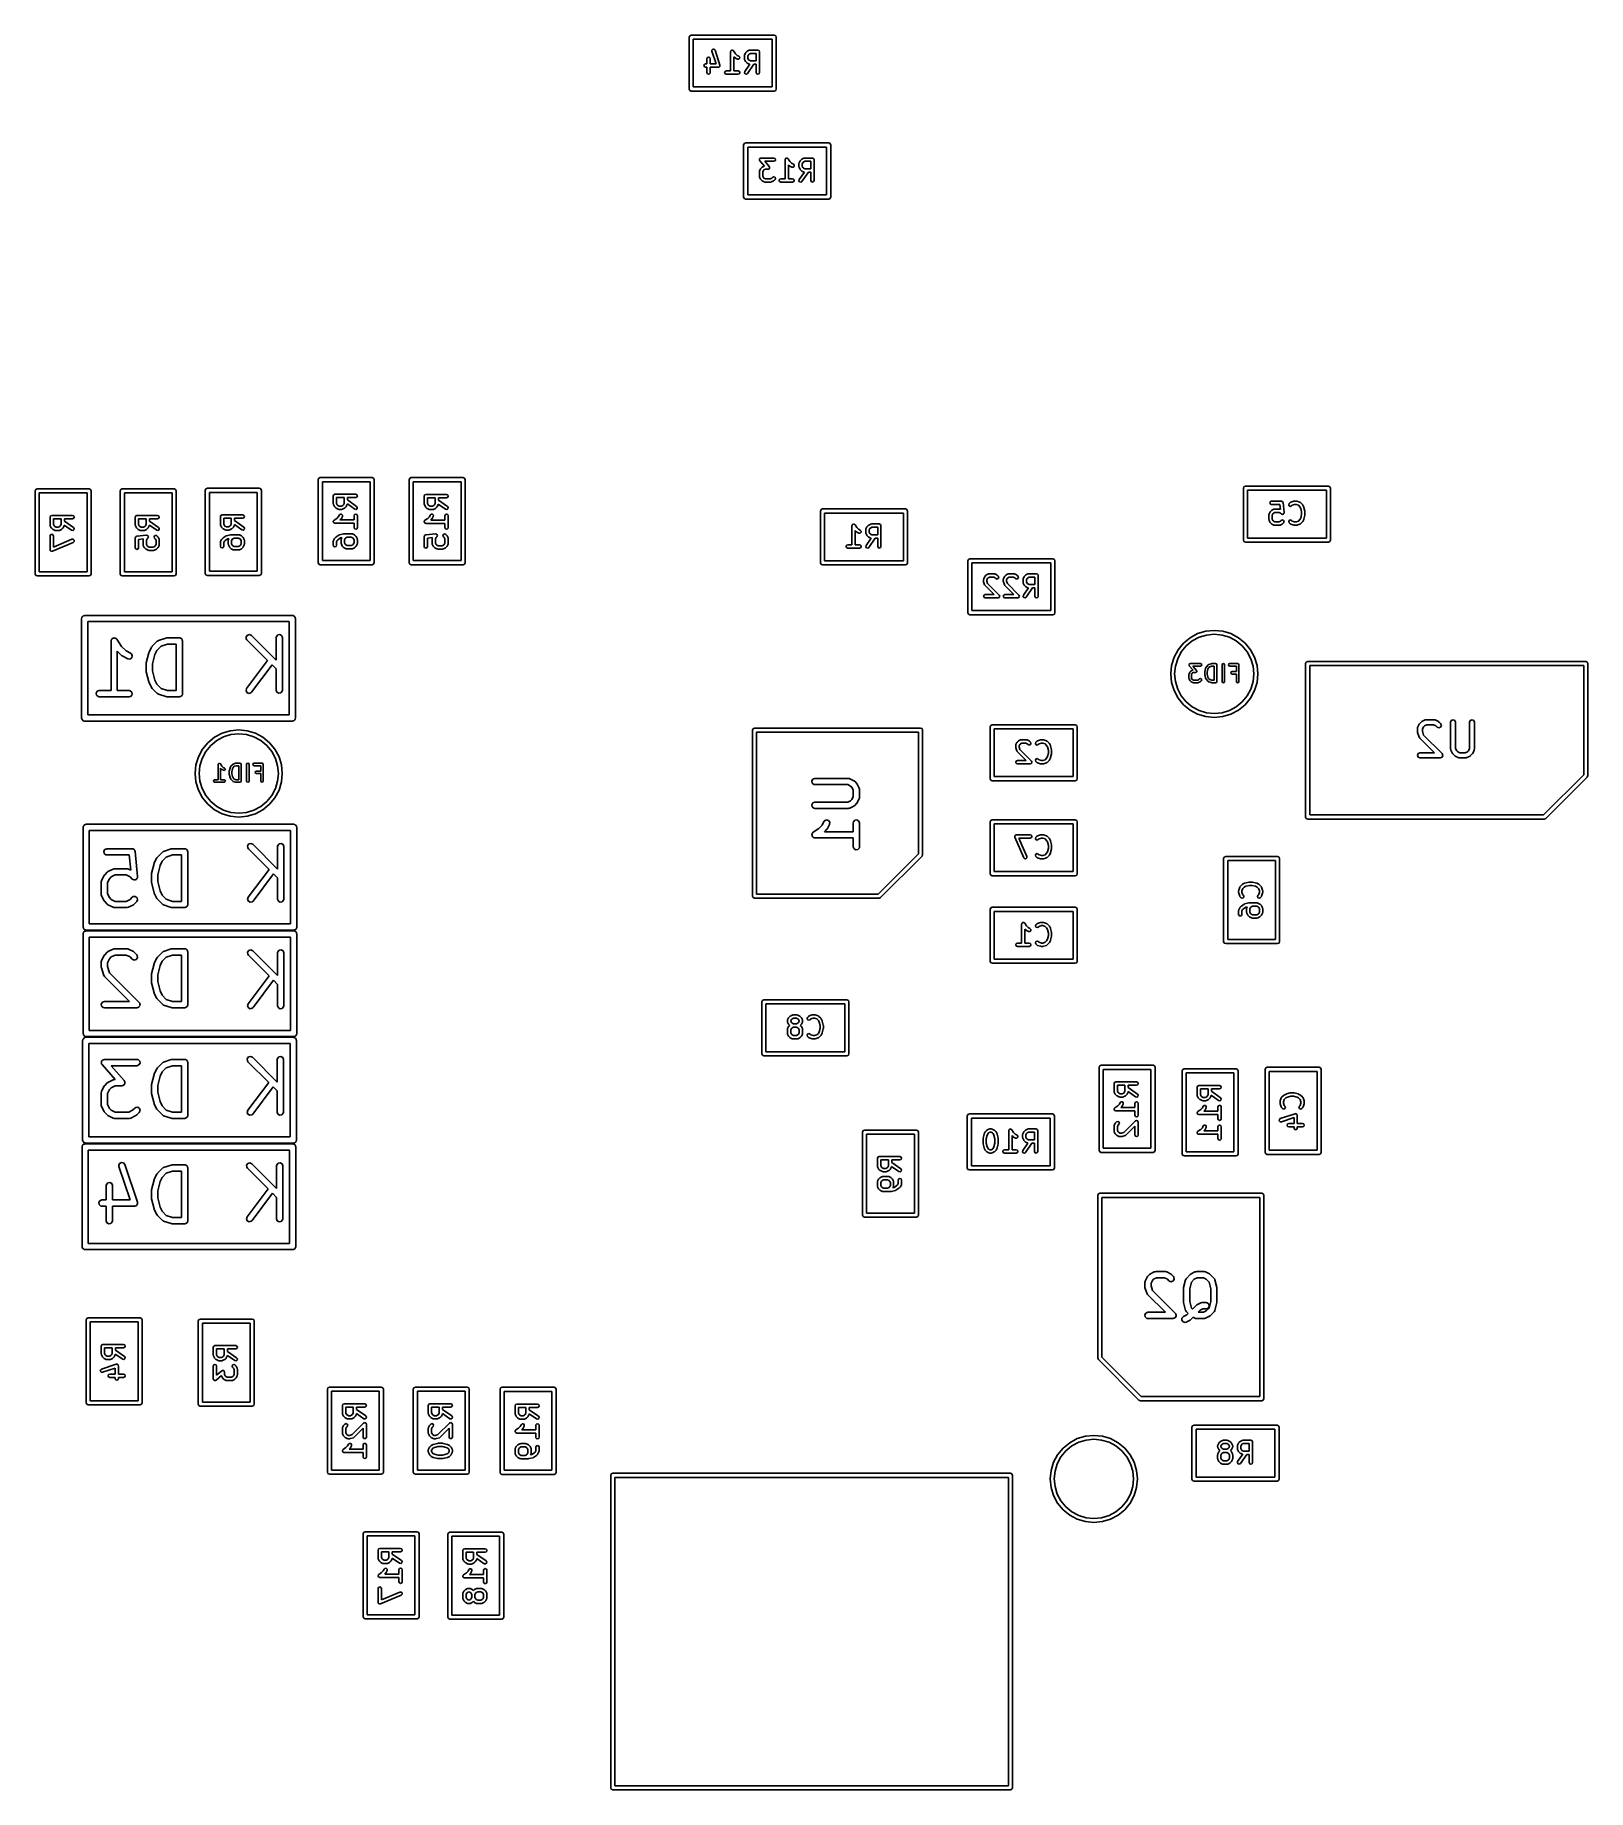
# Model space of a CAD drawing. Extents: x 0.26 to 1.74, y 0.22 to 1.88.
import ezdxf

# ---------------------------------------------------------------- set-up
doc = ezdxf.new("R2010")
doc.units = 0
doc.header["$MEASUREMENT"] = 0
doc.layers.add('BLACK', color=7, linetype='CONTINUOUS')

msp = doc.modelspace()

# ---------------------------------------------------------------- linework, layer by layer
at = {"layer": 'BLACK', "linetype": 'CONTINUOUS'}
for p, q in [((0.883858, 1.87894), (0.884435, 1.88033)), ((0.883858, 1.82972), (0.883858, 1.87894)), ((0.884435, 1.88033), (0.885827, 1.88091)), ((0.885827, 1.88091), (0.964567, 1.88091)), ((0.887795, 1.87697), (0.887795, 1.83169)), ((0.962598, 1.87697), (0.887795, 1.87697)), ((0.905424, 1.86551), (0.905509, 1.86671)), ((0.90942, 1.85352), (0.905424, 1.86551)), ((0.905509, 1.86671), (0.90642, 1.8675)), ((0.90642, 1.8675), (0.907622, 1.86742)), ((0.907622, 1.86742), (0.908412, 1.86651)), ((0.908412, 1.86651), (0.913099, 1.85245)), ((0.923153, 1.86507), (0.923215, 1.86522)), ((0.923153, 1.84696), (0.923153, 1.86507)), ((0.923184, 1.86538), (0.923439, 1.86576)), ((0.923215, 1.86522), (0.923184, 1.86538)), ((0.923439, 1.86576), (0.923615, 1.86619)), ((0.923615, 1.86619), (0.923764, 1.86625)), ((0.923764, 1.86625), (0.923855, 1.86638)), ((0.923855, 1.86638), (0.924304, 1.86647)), ((0.924304, 1.86647), (0.924728, 1.86665)), ((0.924728, 1.86665), (0.924878, 1.86659)), ((0.924878, 1.86659), (0.925037, 1.86662)), ((0.925037, 1.86662), (0.925418, 1.86636)), ((0.925418, 1.86636), (0.925842, 1.86619)), ((0.925842, 1.86619), (0.925904, 1.86604)), ((0.925904, 1.86604), (0.926038, 1.86595)), ((0.926038, 1.86595), (0.927827, 1.86326)), ((0.937675, 1.86431), (0.938613, 1.86525)), ((0.938613, 1.86525), (0.938852, 1.86535)), ((0.938852, 1.86535), (0.939022, 1.86554)), ((0.939022, 1.86554), (0.940897, 1.86648)), ((0.940897, 1.86648), (0.941262, 1.86651)), ((0.941262, 1.86651), (0.941601, 1.86665)), ((0.941601, 1.86665), (0.9491, 1.86665)), ((0.9491, 1.86665), (0.950214, 1.86619)), ((0.950214, 1.86619), (0.950675, 1.86507)), ((0.950675, 1.86507), (0.950675, 1.84539)), ((0.962598, 1.83169), (0.962598, 1.87697)), ((0.964567, 1.88091), (0.965959, 1.88033)), ((0.965959, 1.88033), (0.966535, 1.87894)), ((0.966535, 1.87894), (0.966535, 1.82972)), ((0.897844, 1.85195), (0.898305, 1.85306)), ((0.898305, 1.85084), (0.897844, 1.85195)), ((0.898305, 1.85306), (0.899419, 1.85352)), ((0.899419, 1.85037), (0.898305, 1.85084)), ((0.899419, 1.85352), (0.900656, 1.85352)), ((0.900656, 1.85037), (0.899419, 1.85037)), ((0.900656, 1.85851), (0.901117, 1.85962)), ((0.900656, 1.85352), (0.900656, 1.85851)), ((0.900656, 1.84539), (0.900656, 1.85037)), ((0.901117, 1.85962), (0.902231, 1.86009)), ((0.902231, 1.86009), (0.903344, 1.85962)), ((0.903344, 1.85962), (0.903806, 1.85851)), ((0.903806, 1.85851), (0.903806, 1.85352)), ((0.903806, 1.85352), (0.90942, 1.85352)), ((0.911605, 1.85037), (0.903806, 1.85037)), ((0.903806, 1.85037), (0.903806, 1.84539)), ((0.911844, 1.85047), (0.911605, 1.85037)), ((0.912103, 1.85046), (0.911844, 1.85047)), ((0.91238, 1.8507), (0.912103, 1.85046)), ((0.912718, 1.85084), (0.91238, 1.8507)), ((0.912817, 1.85108), (0.912718, 1.85084)), ((0.913013, 1.85125), (0.912817, 1.85108)), ((0.913039, 1.85161), (0.913013, 1.85125)), ((0.91318, 1.85195), (0.913039, 1.85161)), ((0.913099, 1.85245), (0.91308, 1.85219)), ((0.91308, 1.85219), (0.91318, 1.85195)), ((0.927364, 1.85927), (0.926303, 1.86033)), ((0.926303, 1.86033), (0.926303, 1.84696)), ((0.927604, 1.85917), (0.927364, 1.85927)), ((0.927773, 1.85898), (0.927604, 1.85917)), ((0.929648, 1.85804), (0.927773, 1.85898)), ((0.927827, 1.86326), (0.929411, 1.86168)), ((0.929411, 1.86168), (0.931057, 1.86086)), ((0.93085, 1.85795), (0.929648, 1.85804)), ((0.931761, 1.85874), (0.93085, 1.85795)), ((0.931057, 1.86086), (0.931846, 1.85995)), ((0.931846, 1.85995), (0.931761, 1.85874)), ((0.936277, 1.86132), (0.936417, 1.86166)), ((0.936277, 1.85851), (0.936277, 1.86132)), ((0.936417, 1.85817), (0.936277, 1.85851)), ((0.936417, 1.86166), (0.936443, 1.86203)), ((0.936443, 1.85781), (0.936417, 1.85817)), ((0.936443, 1.86203), (0.93738, 1.8639)), ((0.93738, 1.85593), (0.936443, 1.85781)), ((0.936561, 1.84629), (0.941436, 1.85326)), ((0.93738, 1.8639), (0.937576, 1.86407)), ((0.937576, 1.85576), (0.93738, 1.85593)), ((0.937576, 1.86407), (0.937675, 1.86431)), ((0.937675, 1.85552), (0.937576, 1.85576)), ((0.938613, 1.85459), (0.937675, 1.85552)), ((0.938852, 1.85449), (0.938613, 1.85459)), ((0.939022, 1.85429), (0.938852, 1.85449)), ((0.940897, 1.85335), (0.939022, 1.85429)), ((0.945233, 1.85319), (0.939142, 1.84448)), ((0.940083, 1.86227), (0.939426, 1.86095)), ((0.939426, 1.86095), (0.939426, 1.85888)), ((0.939426, 1.85888), (0.940083, 1.85757)), ((0.940659, 1.86284), (0.940083, 1.86227)), ((0.940083, 1.85757), (0.940659, 1.85699)), ((0.941973, 1.8635), (0.940659, 1.86284)), ((0.940659, 1.85699), (0.941973, 1.85634)), ((0.941262, 1.85333), (0.940897, 1.85335)), ((0.941436, 1.85326), (0.941262, 1.85333)), ((0.947525, 1.8635), (0.941973, 1.8635)), ((0.941973, 1.85634), (0.947525, 1.85634)), ((0.947525, 1.85319), (0.945233, 1.85319)), ((0.947525, 1.85634), (0.947525, 1.8635)), ((0.947525, 1.84539), (0.947525, 1.85319)), ((0.887795, 1.83169), (0.962598, 1.83169)), ((0.901117, 1.84427), (0.900656, 1.84539)), ((0.902231, 1.84381), (0.901117, 1.84427)), ((0.903344, 1.84427), (0.902231, 1.84381)), ((0.903806, 1.84539), (0.903344, 1.84427)), ((0.917529, 1.84539), (0.91799, 1.8465)), ((0.91799, 1.84427), (0.917529, 1.84539)), ((0.91799, 1.8465), (0.919104, 1.84696)), ((0.919104, 1.84381), (0.91799, 1.84427)), ((0.919104, 1.84696), (0.923153, 1.84696)), ((0.924728, 1.84381), (0.919104, 1.84381)), ((0.930352, 1.84381), (0.924728, 1.84381)), ((0.926303, 1.84696), (0.930352, 1.84696)), ((0.930352, 1.84696), (0.931466, 1.8465)), ((0.931466, 1.84427), (0.930352, 1.84381)), ((0.931466, 1.8465), (0.931927, 1.84539)), ((0.931927, 1.84539), (0.931466, 1.84427)), ((0.936301, 1.84511), (0.936561, 1.84629)), ((0.936948, 1.8441), (0.936301, 1.84511)), ((0.938125, 1.84384), (0.936948, 1.8441)), ((0.939142, 1.84448), (0.938125, 1.84384)), ((0.947987, 1.84427), (0.947525, 1.84539)), ((0.9491, 1.84381), (0.947987, 1.84427)), ((0.950214, 1.84427), (0.9491, 1.84381)), ((0.950675, 1.84539), (0.950214, 1.84427)), ((0.884435, 1.82833), (0.883858, 1.82972)), ((0.885827, 1.82776), (0.884435, 1.82833)), ((0.964567, 1.82776), (0.885827, 1.82776)), ((0.965959, 1.82833), (0.964567, 1.82776)), ((0.966535, 1.82972), (0.965959, 1.82833)), ((0.935531, 1.77657), (0.936108, 1.77797)), ((0.935531, 1.72736), (0.935531, 1.77657)), ((0.936108, 1.77797), (0.9375, 1.77854)), ((0.9375, 1.77854), (1.01624, 1.77854)), ((0.939469, 1.77461), (0.939469, 1.72933)), ((1.01427, 1.77461), (0.939469, 1.77461)), ((1.01427, 1.72933), (1.01427, 1.77461)), ((1.01624, 1.77854), (1.01763, 1.77797)), ((1.01763, 1.77797), (1.01821, 1.77657)), ((1.01821, 1.77657), (1.01821, 1.72736)), ((0.950455, 1.76271), (0.950476, 1.76276)), ((0.950667, 1.7622), (0.950455, 1.76271)), ((0.950455, 1.75146), (0.950595, 1.7518)), ((0.950455, 1.74678), (0.950455, 1.75146)), ((0.950458, 1.76282), (0.950704, 1.76331)), ((0.950476, 1.76276), (0.950458, 1.76282)), ((0.950595, 1.7518), (0.950621, 1.75217)), ((0.950621, 1.75217), (0.951558, 1.75404)), ((0.950844, 1.76167), (0.950667, 1.7622)), ((0.950704, 1.76331), (0.950916, 1.76382)), ((0.955255, 1.75663), (0.950844, 1.76167)), ((0.950916, 1.76382), (0.950968, 1.76385)), ((0.950968, 1.76385), (0.950992, 1.7639)), ((0.950992, 1.7639), (0.951517, 1.76407)), ((0.951517, 1.76407), (0.952029, 1.76429)), ((0.951558, 1.75404), (0.951754, 1.75421)), ((0.951754, 1.75421), (0.951853, 1.75445)), ((0.951853, 1.75445), (0.952791, 1.75539)), ((0.952029, 1.76429), (0.964215, 1.76429)), ((0.952791, 1.75539), (0.95303, 1.75549)), ((0.95303, 1.75549), (0.9532, 1.75568)), ((0.9532, 1.75568), (0.955075, 1.75662)), ((0.954261, 1.7524), (0.953604, 1.75109)), ((0.953604, 1.75109), (0.953604, 1.74715)), ((0.954837, 1.75298), (0.954261, 1.7524)), ((0.956151, 1.75364), (0.954837, 1.75298)), ((0.955075, 1.75662), (0.955255, 1.75663)), ((0.964215, 1.76114), (0.9555, 1.76114)), ((0.9555, 1.76114), (0.959776, 1.75625)), ((0.958591, 1.75364), (0.956151, 1.75364)), ((0.959103, 1.75385), (0.958591, 1.75364)), ((0.959628, 1.75403), (0.959103, 1.75385)), ((0.959653, 1.75408), (0.959628, 1.75403)), ((0.959705, 1.7541), (0.959653, 1.75408)), ((0.959917, 1.75461), (0.959705, 1.7541)), ((0.959776, 1.75625), (0.959954, 1.75572)), ((0.960162, 1.75511), (0.959917, 1.75461)), ((0.959954, 1.75572), (0.960166, 1.75521)), ((0.960166, 1.75521), (0.960144, 1.75516)), ((0.960144, 1.75516), (0.960162, 1.75511)), ((0.964215, 1.76429), (0.965329, 1.76382)), ((0.965329, 1.7616), (0.964215, 1.76114)), ((0.965329, 1.76382), (0.96579, 1.76271)), ((0.96579, 1.76271), (0.965329, 1.7616)), ((0.974827, 1.76271), (0.974889, 1.76286)), ((0.974827, 1.7446), (0.974827, 1.76271)), ((0.974857, 1.76302), (0.975112, 1.7634)), ((0.974889, 1.76286), (0.974857, 1.76302)), ((0.975112, 1.7634), (0.975288, 1.76382)), ((0.975288, 1.76382), (0.975438, 1.76389)), ((0.975438, 1.76389), (0.975528, 1.76402)), ((0.975528, 1.76402), (0.975978, 1.76411)), ((0.975978, 1.76411), (0.976401, 1.76429)), ((0.976401, 1.76429), (0.976551, 1.76422)), ((0.976551, 1.76422), (0.97671, 1.76425)), ((0.97671, 1.76425), (0.977091, 1.764)), ((0.977091, 1.764), (0.977515, 1.76382)), ((0.977515, 1.76382), (0.977577, 1.76367)), ((0.977577, 1.76367), (0.977712, 1.76358)), ((0.977712, 1.76358), (0.9795, 1.7609)), ((0.979037, 1.75691), (0.977976, 1.75797)), ((0.977976, 1.75797), (0.977976, 1.7446)), ((0.979277, 1.75681), (0.979037, 1.75691)), ((0.979447, 1.75662), (0.979277, 1.75681)), ((0.981321, 1.75568), (0.979447, 1.75662)), ((0.9795, 1.7609), (0.981084, 1.75932)), ((0.981084, 1.75932), (0.98273, 1.75849)), ((0.982524, 1.75559), (0.981321, 1.75568)), ((0.983434, 1.75638), (0.982524, 1.75559)), ((0.98273, 1.75849), (0.98352, 1.75758)), ((0.98352, 1.75758), (0.983434, 1.75638)), ((0.98795, 1.75896), (0.98809, 1.7593)), ((0.98795, 1.75615), (0.98795, 1.75896)), ((0.98809, 1.75581), (0.98795, 1.75615)), ((0.98809, 1.7593), (0.988116, 1.75967)), ((0.988116, 1.75544), (0.98809, 1.75581)), ((0.988116, 1.75967), (0.989054, 1.76154)), ((0.989054, 1.75357), (0.988116, 1.75544)), ((0.988235, 1.74393), (0.993109, 1.75089)), ((0.989054, 1.76154), (0.989249, 1.76171)), ((0.989249, 1.7534), (0.989054, 1.75357)), ((0.989249, 1.76171), (0.989349, 1.76195)), ((0.989349, 1.75316), (0.989249, 1.7534)), ((0.989349, 1.76195), (0.990286, 1.76289)), ((0.990286, 1.75222), (0.989349, 1.75316)), ((0.990286, 1.76289), (0.990525, 1.76299)), ((0.990525, 1.75212), (0.990286, 1.75222)), ((0.990525, 1.76299), (0.990695, 1.76318)), ((0.990695, 1.75193), (0.990525, 1.75212)), ((0.990695, 1.76318), (0.99257, 1.76412)), ((0.99257, 1.75099), (0.990695, 1.75193)), ((0.996906, 1.75082), (0.990815, 1.74212)), ((0.991756, 1.7599), (0.9911, 1.75859)), ((0.9911, 1.75859), (0.9911, 1.75652)), ((0.9911, 1.75652), (0.991756, 1.75521)), ((0.992332, 1.76048), (0.991756, 1.7599)), ((0.991756, 1.75521), (0.992332, 1.75463)), ((0.993646, 1.76114), (0.992332, 1.76048)), ((0.992332, 1.75463), (0.993646, 1.75397)), ((0.99257, 1.76412), (0.992936, 1.76415)), ((0.992936, 1.75096), (0.99257, 1.75099)), ((0.992936, 1.76415), (0.993274, 1.76429)), ((0.993109, 1.75089), (0.992936, 1.75096)), ((0.993274, 1.76429), (1.00077, 1.76429)), ((0.999199, 1.76114), (0.993646, 1.76114)), ((0.993646, 1.75397), (0.999199, 1.75397)), ((0.999199, 1.75082), (0.996906, 1.75082)), ((0.999199, 1.75397), (0.999199, 1.76114)), ((0.999199, 1.74303), (0.999199, 1.75082)), ((1.00077, 1.76429), (1.00189, 1.76382)), ((1.00189, 1.76382), (1.00235, 1.76271)), ((1.00235, 1.76271), (1.00235, 1.74303)), ((0.950595, 1.74644), (0.950455, 1.74678)), ((0.950621, 1.74607), (0.950595, 1.74644)), ((0.951558, 1.7442), (0.950621, 1.74607)), ((0.951754, 1.74403), (0.951558, 1.7442)), ((0.951853, 1.74379), (0.951754, 1.74403)), ((0.952791, 1.74285), (0.951853, 1.74379)), ((0.95303, 1.74275), (0.952791, 1.74285)), ((0.9532, 1.74255), (0.95303, 1.74275)), ((0.955075, 1.74162), (0.9532, 1.74255)), ((0.953604, 1.74715), (0.954261, 1.74583)), ((0.954261, 1.74583), (0.954837, 1.74526)), ((0.954837, 1.74526), (0.956151, 1.7446)), ((0.95544, 1.74159), (0.955075, 1.74162)), ((0.955779, 1.74145), (0.95544, 1.74159)), ((0.961403, 1.74145), (0.955779, 1.74145)), ((0.956151, 1.7446), (0.961031, 1.7446)), ((0.961031, 1.7446), (0.962345, 1.74526)), ((0.961742, 1.74159), (0.961403, 1.74145)), ((0.962107, 1.74162), (0.961742, 1.74159)), ((0.963982, 1.74255), (0.962107, 1.74162)), ((0.962345, 1.74526), (0.963102, 1.74601)), ((0.963102, 1.74601), (0.964215, 1.74648)), ((0.964152, 1.74275), (0.963982, 1.74255)), ((0.964392, 1.74285), (0.964152, 1.74275)), ((0.964215, 1.74648), (0.965329, 1.74601)), ((0.965329, 1.74379), (0.964392, 1.74285)), ((0.965329, 1.74601), (0.96579, 1.7449)), ((0.96579, 1.7449), (0.965329, 1.74379)), ((0.969202, 1.74303), (0.969664, 1.74414)), ((0.969664, 1.74191), (0.969202, 1.74303)), ((0.969664, 1.74414), (0.970777, 1.7446)), ((0.970777, 1.74145), (0.969664, 1.74191)), ((0.970777, 1.7446), (0.974827, 1.7446)), ((0.976401, 1.74145), (0.970777, 1.74145)), ((0.982026, 1.74145), (0.976401, 1.74145)), ((0.977976, 1.7446), (0.982026, 1.7446)), ((0.982026, 1.7446), (0.983139, 1.74414)), ((0.983139, 1.74191), (0.982026, 1.74145)), ((0.983139, 1.74414), (0.9836, 1.74303)), ((0.9836, 1.74303), (0.983139, 1.74191)), ((0.987974, 1.74275), (0.988235, 1.74393)), ((0.988622, 1.74174), (0.987974, 1.74275)), ((0.989798, 1.74147), (0.988622, 1.74174)), ((0.990815, 1.74212), (0.989798, 1.74147)), ((0.99966, 1.74191), (0.999199, 1.74303)), ((1.00077, 1.74145), (0.99966, 1.74191)), ((1.00189, 1.74191), (1.00077, 1.74145)), ((1.00235, 1.74303), (1.00189, 1.74191)), ((0.936108, 1.72597), (0.935531, 1.72736)), ((0.9375, 1.72539), (0.936108, 1.72597)), ((1.01624, 1.72539), (0.9375, 1.72539)), ((0.939469, 1.72933), (1.01427, 1.72933)), ((1.01763, 1.72597), (1.01624, 1.72539)), ((1.01821, 1.72736), (1.01763, 1.72597)), ((0.263583, 1.44843), (0.264159, 1.44982)), ((0.264159, 1.44982), (0.265551, 1.45039)), ((0.265551, 1.45039), (0.314764, 1.45039)), ((0.314764, 1.45039), (0.316156, 1.44982)), ((0.316156, 1.44982), (0.316732, 1.44843)), ((0.344291, 1.44843), (0.344868, 1.44982)), ((0.344868, 1.44982), (0.34626, 1.45039)), ((0.34626, 1.45039), (0.395472, 1.45039)), ((0.395472, 1.45039), (0.396864, 1.44982)), ((0.396864, 1.44982), (0.397441, 1.44843)), ((0.425, 1.44892), (0.425577, 1.45031)), ((0.425, 1.37018), (0.425, 1.44892)), ((0.425577, 1.45031), (0.426969, 1.45089)), ((0.426969, 1.45089), (0.476181, 1.45089)), ((0.476181, 1.45089), (0.477573, 1.45031)), ((0.477573, 1.45031), (0.47815, 1.44892)), ((0.47815, 1.44892), (0.47815, 1.37018)), ((0.532087, 1.45915), (0.532663, 1.46055)), ((0.532087, 1.38041), (0.532087, 1.45915)), ((0.532663, 1.46055), (0.534055, 1.46112)), ((0.534055, 1.46112), (0.583268, 1.46112)), ((0.536024, 1.45719), (0.536024, 1.38238)), ((0.581299, 1.45719), (0.536024, 1.45719)), ((0.581299, 1.38238), (0.581299, 1.45719)), ((0.583268, 1.46112), (0.58466, 1.46055)), ((0.58466, 1.46055), (0.585236, 1.45915)), ((0.585236, 1.45915), (0.585236, 1.38041)), ((0.618307, 1.45906), (0.618884, 1.46045)), ((0.618307, 1.38031), (0.618307, 1.45906)), ((0.618884, 1.46045), (0.620276, 1.46102)), ((0.620276, 1.46102), (0.669488, 1.46102)), ((0.622244, 1.45709), (0.622244, 1.38228)), ((0.66752, 1.45709), (0.622244, 1.45709)), ((0.66752, 1.38228), (0.66752, 1.45709)), ((0.669488, 1.46102), (0.67088, 1.46045)), ((0.67088, 1.46045), (0.671457, 1.45906)), ((0.671457, 1.45906), (0.671457, 1.38031)), ((1.40945, 1.45098), (1.41003, 1.45238)), ((1.40945, 1.40177), (1.40945, 1.45098)), ((1.41003, 1.45238), (1.41142, 1.45295)), ((1.41142, 1.45295), (1.49016, 1.45295)), ((1.41339, 1.44902), (1.41339, 1.40374)), ((1.48819, 1.44902), (1.41339, 1.44902)), ((1.48819, 1.40374), (1.48819, 1.44902)), ((1.49016, 1.45295), (1.49155, 1.45238)), ((1.49155, 1.45238), (1.49213, 1.45098)), ((1.49213, 1.45098), (1.49213, 1.40177)), ((0.263583, 1.36969), (0.263583, 1.44843)), ((0.26752, 1.44646), (0.26752, 1.37165)), ((0.312795, 1.44646), (0.26752, 1.44646)), ((0.312795, 1.37165), (0.312795, 1.44646)), ((0.316732, 1.44843), (0.316732, 1.36969)), ((0.344291, 1.36969), (0.344291, 1.44843)), ((0.348228, 1.44646), (0.348228, 1.37165)), ((0.393504, 1.44646), (0.348228, 1.44646)), ((0.393504, 1.37165), (0.393504, 1.44646)), ((0.397441, 1.44843), (0.397441, 1.36969)), ((0.428937, 1.44695), (0.428937, 1.37215)), ((0.474213, 1.44695), (0.428937, 1.44695)), ((0.474213, 1.37215), (0.474213, 1.44695)), ((0.546344, 1.44369), (0.546806, 1.4448)), ((0.546344, 1.43619), (0.546344, 1.44369)), ((0.546485, 1.43585), (0.546344, 1.43619)), ((0.546511, 1.43548), (0.546485, 1.43585)), ((0.547448, 1.43361), (0.546511, 1.43548)), ((0.546806, 1.4448), (0.547919, 1.44526)), ((0.547644, 1.43344), (0.547448, 1.43361)), ((0.547743, 1.4332), (0.547644, 1.43344)), ((0.54868, 1.43226), (0.547743, 1.4332)), ((0.547919, 1.44526), (0.567604, 1.44526)), ((0.54892, 1.43216), (0.54868, 1.43226)), ((0.54909, 1.43197), (0.54892, 1.43216)), ((0.550964, 1.43103), (0.54909, 1.43197)), ((0.556656, 1.44211), (0.549494, 1.44211)), ((0.549494, 1.44211), (0.549494, 1.43656)), ((0.549494, 1.43656), (0.550151, 1.43525)), ((0.550151, 1.43525), (0.550727, 1.43467)), ((0.550727, 1.43467), (0.552041, 1.43401)), ((0.552041, 1.43401), (0.554109, 1.43401)), ((0.554109, 1.43401), (0.555423, 1.43467)), ((0.55706, 1.43197), (0.555185, 1.43103)), ((0.555423, 1.43467), (0.555999, 1.43525)), ((0.555999, 1.43525), (0.556656, 1.43656)), ((0.556656, 1.43656), (0.556656, 1.44211)), ((0.55723, 1.43216), (0.55706, 1.43197)), ((0.557469, 1.43226), (0.55723, 1.43216)), ((0.558407, 1.4332), (0.557469, 1.43226)), ((0.558506, 1.43344), (0.558407, 1.4332)), ((0.558702, 1.43361), (0.558506, 1.43344)), ((0.559639, 1.43548), (0.558702, 1.43361)), ((0.559665, 1.43585), (0.559639, 1.43548)), ((0.559737, 1.43602), (0.559665, 1.43585)), ((0.566701, 1.43115), (0.559737, 1.43602)), ((0.567604, 1.44211), (0.559805, 1.44211)), ((0.559805, 1.44211), (0.559805, 1.43982)), ((0.559805, 1.43982), (0.568507, 1.43373)), ((0.567604, 1.44526), (0.568718, 1.4448)), ((0.568718, 1.44257), (0.567604, 1.44211)), ((0.568507, 1.43373), (0.569155, 1.43271)), ((0.568718, 1.4448), (0.569179, 1.44369)), ((0.569179, 1.44369), (0.568718, 1.44257)), ((0.569155, 1.43271), (0.568894, 1.43154)), ((0.632565, 1.44359), (0.633026, 1.4447)), ((0.632565, 1.43609), (0.632565, 1.44359)), ((0.632705, 1.43575), (0.632565, 1.43609)), ((0.632731, 1.43538), (0.632705, 1.43575)), ((0.633669, 1.43351), (0.632731, 1.43538)), ((0.633026, 1.4447), (0.63414, 1.44516)), ((0.633864, 1.43334), (0.633669, 1.43351)), ((0.633964, 1.4331), (0.633864, 1.43334)), ((0.634901, 1.43216), (0.633964, 1.4331)), ((0.63414, 1.44516), (0.653825, 1.44516)), ((0.63514, 1.43206), (0.634901, 1.43216)), ((0.63531, 1.43187), (0.63514, 1.43206)), ((0.637185, 1.43093), (0.63531, 1.43187)), ((0.642876, 1.44201), (0.635715, 1.44201)), ((0.635715, 1.44201), (0.635715, 1.43646)), ((0.635715, 1.43646), (0.636371, 1.43515)), ((0.636371, 1.43515), (0.636947, 1.43457)), ((0.636947, 1.43457), (0.638261, 1.43391)), ((0.638261, 1.43391), (0.64033, 1.43391)), ((0.64033, 1.43391), (0.641643, 1.43457)), ((0.64328, 1.43187), (0.641406, 1.43093)), ((0.641643, 1.43457), (0.642219, 1.43515)), ((0.642219, 1.43515), (0.642876, 1.43646)), ((0.642876, 1.43646), (0.642876, 1.44201)), ((0.64345, 1.43206), (0.64328, 1.43187)), ((0.64369, 1.43216), (0.64345, 1.43206)), ((0.644627, 1.4331), (0.64369, 1.43216)), ((0.644726, 1.43334), (0.644627, 1.4331)), ((0.644922, 1.43351), (0.644726, 1.43334)), ((0.645859, 1.43538), (0.644922, 1.43351)), ((0.645885, 1.43575), (0.645859, 1.43538)), ((0.645957, 1.43592), (0.645885, 1.43575)), ((0.652922, 1.43105), (0.645957, 1.43592)), ((0.653825, 1.44201), (0.646026, 1.44201)), ((0.646026, 1.44201), (0.646026, 1.43972)), ((0.646026, 1.43972), (0.654728, 1.43363)), ((0.653825, 1.44516), (0.654938, 1.4447)), ((0.654938, 1.44247), (0.653825, 1.44201)), ((0.654728, 1.43363), (0.655376, 1.43261)), ((0.654938, 1.4447), (0.6554, 1.44359)), ((0.6554, 1.44359), (0.654938, 1.44247)), ((0.655376, 1.43261), (0.655115, 1.43144)), ((1.43468, 1.43712), (1.43514, 1.43823)), ((1.43514, 1.43601), (1.43468, 1.43712)), ((1.43514, 1.43823), (1.43626, 1.43869)), ((1.43626, 1.43555), (1.43514, 1.43601)), ((1.43626, 1.43869), (1.44563, 1.43869)), ((1.44421, 1.43555), (1.43626, 1.43555)), ((1.44467, 1.43093), (1.44421, 1.43555)), ((1.44563, 1.43869), (1.44612, 1.43849)), ((1.44612, 1.43849), (1.44663, 1.43834)), ((1.44663, 1.43834), (1.44667, 1.43827)), ((1.44667, 1.43827), (1.44675, 1.43823)), ((1.44675, 1.43823), (1.44695, 1.43774)), ((1.44695, 1.43774), (1.4472, 1.43728)), ((1.4472, 1.43728), (1.44814, 1.4279)), ((1.45249, 1.43525), (1.45295, 1.43636)), ((1.45295, 1.43413), (1.45249, 1.43525)), ((1.45295, 1.43636), (1.45389, 1.4373)), ((1.45407, 1.43367), (1.45295, 1.43413)), ((1.45389, 1.4373), (1.45423, 1.43744)), ((1.45518, 1.43413), (1.45407, 1.43367)), ((1.45423, 1.43744), (1.45451, 1.43768)), ((1.45451, 1.43768), (1.45732, 1.43861)), ((1.45586, 1.43481), (1.45518, 1.43413)), ((1.45807, 1.43555), (1.45586, 1.43481)), ((1.45732, 1.43861), (1.45758, 1.4386)), ((1.45758, 1.4386), (1.45782, 1.43869)), ((1.45782, 1.43869), (1.45969, 1.43869)), ((1.45944, 1.43555), (1.45807, 1.43555)), ((1.46165, 1.43481), (1.45944, 1.43555)), ((1.45969, 1.43869), (1.45993, 1.4386)), ((1.45993, 1.4386), (1.46019, 1.43861)), ((1.46019, 1.43861), (1.463, 1.43768)), ((1.46309, 1.43338), (1.46165, 1.43481)), ((1.463, 1.43768), (1.46328, 1.43744)), ((1.46383, 1.43188), (1.46309, 1.43338)), ((1.46328, 1.43744), (1.46362, 1.4373)), ((1.46362, 1.4373), (1.46549, 1.43542)), ((1.46468, 1.42849), (1.46383, 1.43188)), ((1.46549, 1.43542), (1.46559, 1.43518)), ((1.46559, 1.43518), (1.46579, 1.43501)), ((1.46579, 1.43501), (1.46673, 1.43314)), ((1.46673, 1.43314), (1.46674, 1.43296)), ((1.46674, 1.43296), (1.46684, 1.43282)), ((1.46684, 1.43282), (1.46778, 1.42907)), ((0.277841, 1.42358), (0.278302, 1.4247)), ((0.277841, 1.41609), (0.277841, 1.42358)), ((0.277981, 1.41575), (0.277841, 1.41609)), ((0.278007, 1.41538), (0.277981, 1.41575)), ((0.278944, 1.41351), (0.278007, 1.41538)), ((0.278302, 1.4247), (0.279415, 1.42516)), ((0.279415, 1.42516), (0.2991, 1.42516)), ((0.288152, 1.42201), (0.28099, 1.42201)), ((0.28099, 1.42201), (0.28099, 1.41646)), ((0.28099, 1.41646), (0.281647, 1.41514)), ((0.287495, 1.41514), (0.288152, 1.41646)), ((0.288152, 1.41646), (0.288152, 1.42201)), ((0.291135, 1.41538), (0.290198, 1.41351)), ((0.291161, 1.41575), (0.291135, 1.41538)), ((0.291233, 1.41592), (0.291161, 1.41575)), ((0.298197, 1.41105), (0.291233, 1.41592)), ((0.2991, 1.42201), (0.291301, 1.42201)), ((0.291301, 1.42201), (0.291301, 1.41972)), ((0.291301, 1.41972), (0.300003, 1.41363)), ((0.2991, 1.42516), (0.300214, 1.4247)), ((0.300214, 1.42247), (0.2991, 1.42201)), ((0.300214, 1.4247), (0.300675, 1.42358)), ((0.300675, 1.42358), (0.300214, 1.42247)), ((0.358549, 1.42358), (0.35901, 1.4247)), ((0.358549, 1.41609), (0.358549, 1.42358)), ((0.358689, 1.41575), (0.358549, 1.41609)), ((0.358715, 1.41538), (0.358689, 1.41575)), ((0.359653, 1.41351), (0.358715, 1.41538)), ((0.35901, 1.4247), (0.360124, 1.42516)), ((0.360124, 1.42516), (0.379809, 1.42516)), ((0.36886, 1.42201), (0.361699, 1.42201)), ((0.361699, 1.42201), (0.361699, 1.41646)), ((0.361699, 1.41646), (0.362356, 1.41514)), ((0.368204, 1.41514), (0.36886, 1.41646)), ((0.36886, 1.41646), (0.36886, 1.42201)), ((0.371844, 1.41538), (0.370906, 1.41351)), ((0.37187, 1.41575), (0.371844, 1.41538)), ((0.371942, 1.41592), (0.37187, 1.41575)), ((0.378906, 1.41105), (0.371942, 1.41592)), ((0.379809, 1.42201), (0.37201, 1.42201)), ((0.37201, 1.42201), (0.37201, 1.41972)), ((0.37201, 1.41972), (0.380712, 1.41363)), ((0.379809, 1.42516), (0.380923, 1.4247)), ((0.380923, 1.42247), (0.379809, 1.42201)), ((0.380923, 1.4247), (0.381384, 1.42358)), ((0.381384, 1.42358), (0.380923, 1.42247)), ((0.439258, 1.42408), (0.439719, 1.42519)), ((0.439258, 1.41658), (0.439258, 1.42408)), ((0.439398, 1.41624), (0.439258, 1.41658)), ((0.439424, 1.41587), (0.439398, 1.41624)), ((0.440361, 1.414), (0.439424, 1.41587)), ((0.439719, 1.42519), (0.440833, 1.42565)), ((0.440833, 1.42565), (0.460518, 1.42565)), ((0.449569, 1.4225), (0.442407, 1.4225)), ((0.442407, 1.4225), (0.442407, 1.41695)), ((0.442407, 1.41695), (0.443064, 1.41564)), ((0.443064, 1.41564), (0.44364, 1.41506)), ((0.448336, 1.41506), (0.448912, 1.41564)), ((0.448912, 1.41564), (0.449569, 1.41695)), ((0.449569, 1.41695), (0.449569, 1.4225)), ((0.452552, 1.41587), (0.451615, 1.414)), ((0.452578, 1.41624), (0.452552, 1.41587)), ((0.45265, 1.41641), (0.452578, 1.41624)), ((0.459615, 1.41154), (0.45265, 1.41641)), ((0.460518, 1.4225), (0.452719, 1.4225)), ((0.452719, 1.4225), (0.452719, 1.42021)), ((0.452719, 1.42021), (0.461421, 1.41412)), ((0.460518, 1.42565), (0.461631, 1.42519)), ((0.461631, 1.42296), (0.460518, 1.4225)), ((0.461631, 1.42519), (0.462092, 1.42408)), ((0.462092, 1.42408), (0.461631, 1.42296)), ((0.546344, 1.41931), (0.546406, 1.41946)), ((0.54652, 1.41889), (0.546344, 1.41931)), ((0.546375, 1.41962), (0.54663, 1.42)), ((0.546406, 1.41946), (0.546375, 1.41962)), ((0.546609, 1.41844), (0.54652, 1.41889)), ((0.546744, 1.41835), (0.546609, 1.41844)), ((0.54663, 1.42), (0.546806, 1.42043)), ((0.546806, 1.4182), (0.546744, 1.41835)), ((0.546806, 1.42043), (0.546955, 1.42049)), ((0.547229, 1.41803), (0.546806, 1.4182)), ((0.546955, 1.42049), (0.547046, 1.42063)), ((0.547046, 1.42063), (0.549728, 1.42241)), ((0.54761, 1.41777), (0.547229, 1.41803)), ((0.547769, 1.4178), (0.54761, 1.41777)), ((0.547919, 1.41774), (0.547769, 1.4178)), ((0.566029, 1.41774), (0.547919, 1.41774)), ((0.549728, 1.42241), (0.551312, 1.424)), ((0.55133, 1.431), (0.550964, 1.43103)), ((0.551312, 1.424), (0.552135, 1.42564)), ((0.551669, 1.43086), (0.55133, 1.431)), ((0.554481, 1.43086), (0.551669, 1.43086)), ((0.552135, 1.42564), (0.553046, 1.42643)), ((0.55372, 1.42195), (0.552659, 1.42089)), ((0.552659, 1.42089), (0.566029, 1.42089)), ((0.553046, 1.42643), (0.554248, 1.42635)), ((0.553819, 1.42219), (0.55372, 1.42195)), ((0.554015, 1.42236), (0.553819, 1.42219)), ((0.554952, 1.42423), (0.554015, 1.42236)), ((0.554248, 1.42635), (0.555038, 1.42544)), ((0.55482, 1.431), (0.554481, 1.43086)), ((0.555185, 1.43103), (0.55482, 1.431)), ((0.555038, 1.42544), (0.554952, 1.42423)), ((0.566029, 1.42494), (0.566491, 1.42605)), ((0.566029, 1.42089), (0.566029, 1.42494)), ((0.566029, 1.41369), (0.566029, 1.41774)), ((0.566491, 1.42605), (0.567604, 1.42651)), ((0.567878, 1.43089), (0.566701, 1.43115)), ((0.567604, 1.42651), (0.568718, 1.42605)), ((0.568894, 1.43154), (0.567878, 1.43089)), ((0.568718, 1.42605), (0.569179, 1.42494)), ((0.569179, 1.42494), (0.569179, 1.41369)), ((0.632565, 1.41922), (0.632627, 1.41937)), ((0.63274, 1.41879), (0.632565, 1.41922)), ((0.632596, 1.41953), (0.632851, 1.41991)), ((0.632627, 1.41937), (0.632596, 1.41953)), ((0.632829, 1.41834), (0.63274, 1.41879)), ((0.632964, 1.41825), (0.632829, 1.41834)), ((0.632851, 1.41991), (0.633026, 1.42033)), ((0.633026, 1.4181), (0.632964, 1.41825)), ((0.633026, 1.42033), (0.633176, 1.42039)), ((0.63345, 1.41793), (0.633026, 1.4181)), ((0.633176, 1.42039), (0.633266, 1.42053)), ((0.633266, 1.42053), (0.635949, 1.42231)), ((0.633831, 1.41767), (0.63345, 1.41793)), ((0.63399, 1.4177), (0.633831, 1.41767)), ((0.63414, 1.41764), (0.63399, 1.4177)), ((0.65225, 1.41764), (0.63414, 1.41764)), ((0.635949, 1.42231), (0.637532, 1.4239)), ((0.637551, 1.43091), (0.637185, 1.43093)), ((0.637532, 1.4239), (0.638355, 1.42554)), ((0.637889, 1.43076), (0.637551, 1.43091)), ((0.640701, 1.43076), (0.637889, 1.43076)), ((0.638355, 1.42554), (0.639266, 1.42633)), ((0.63994, 1.42185), (0.638879, 1.42079)), ((0.638879, 1.42079), (0.65225, 1.42079)), ((0.639266, 1.42633), (0.640468, 1.42625)), ((0.640039, 1.42209), (0.63994, 1.42185)), ((0.640235, 1.42226), (0.640039, 1.42209)), ((0.641173, 1.42414), (0.640235, 1.42226)), ((0.640468, 1.42625), (0.641258, 1.42534)), ((0.64104, 1.43091), (0.640701, 1.43076)), ((0.641406, 1.43093), (0.64104, 1.43091)), ((0.641258, 1.42534), (0.641173, 1.42414)), ((0.65225, 1.42484), (0.652711, 1.42595)), ((0.65225, 1.42079), (0.65225, 1.42484)), ((0.65225, 1.41359), (0.65225, 1.41764)), ((0.652711, 1.42595), (0.653825, 1.42642)), ((0.654098, 1.43079), (0.652922, 1.43105)), ((0.653825, 1.42642), (0.654938, 1.42595)), ((0.655115, 1.43144), (0.654098, 1.43079)), ((0.654938, 1.42595), (0.6554, 1.42484)), ((0.6554, 1.42484), (0.6554, 1.41359)), ((1.00837, 1.42933), (1.00894, 1.43072)), ((1.00837, 1.38012), (1.00837, 1.42933)), ((1.00894, 1.43072), (1.01033, 1.4313)), ((1.01033, 1.4313), (1.08907, 1.4313)), ((1.0123, 1.42736), (1.0123, 1.38209)), ((1.08711, 1.42736), (1.0123, 1.42736)), ((1.03829, 1.41547), (1.03835, 1.41562)), ((1.03829, 1.39736), (1.03829, 1.41547)), ((1.03832, 1.41578), (1.03857, 1.41616)), ((1.03835, 1.41562), (1.03832, 1.41578)), ((1.03857, 1.41616), (1.03875, 1.41658)), ((1.03875, 1.41658), (1.0389, 1.41664)), ((1.0389, 1.41664), (1.03899, 1.41678)), ((1.03899, 1.41678), (1.03944, 1.41687)), ((1.03944, 1.41687), (1.03986, 1.41704)), ((1.03986, 1.41704), (1.04001, 1.41698)), ((1.04001, 1.41698), (1.04017, 1.41701)), ((1.04017, 1.41701), (1.04055, 1.41676)), ((1.04055, 1.41676), (1.04098, 1.41658)), ((1.04098, 1.41658), (1.04104, 1.41643)), ((1.04104, 1.41643), (1.04117, 1.41634)), ((1.04117, 1.41634), (1.04296, 1.41366)), ((1.05281, 1.41471), (1.05375, 1.41564)), ((1.05375, 1.41564), (1.05399, 1.41574)), ((1.05399, 1.41574), (1.05416, 1.41594)), ((1.05416, 1.41594), (1.05603, 1.41688)), ((1.05603, 1.41688), (1.0564, 1.4169)), ((1.0564, 1.4169), (1.05674, 1.41704)), ((1.05674, 1.41704), (1.06423, 1.41704)), ((1.06423, 1.41704), (1.06535, 1.41658)), ((1.06535, 1.41658), (1.06581, 1.41547)), ((1.06581, 1.41547), (1.06581, 1.39578)), ((1.08711, 1.38209), (1.08711, 1.42736)), ((1.08907, 1.4313), (1.09047, 1.43072)), ((1.09047, 1.43072), (1.09104, 1.42933)), ((1.09104, 1.42933), (1.09104, 1.38012)), ((1.43375, 1.42587), (1.43389, 1.42621)), ((1.43375, 1.42118), (1.43375, 1.42587)), ((1.43389, 1.42085), (1.43375, 1.42118)), ((1.43389, 1.42621), (1.43391, 1.42658)), ((1.43391, 1.42048), (1.43389, 1.42085)), ((1.43391, 1.42658), (1.43485, 1.42845)), ((1.43485, 1.41861), (1.43391, 1.42048)), ((1.43485, 1.42845), (1.43505, 1.42862)), ((1.43505, 1.41844), (1.43485, 1.41861)), ((1.43505, 1.42862), (1.43514, 1.42886)), ((1.43514, 1.4182), (1.43505, 1.41844)), ((1.43514, 1.42886), (1.43608, 1.4298)), ((1.43608, 1.41726), (1.43514, 1.4182)), ((1.43608, 1.4298), (1.43632, 1.4299)), ((1.43632, 1.41716), (1.43608, 1.41726)), ((1.43632, 1.4299), (1.43649, 1.43009)), ((1.43649, 1.41696), (1.43632, 1.41716)), ((1.43649, 1.43009), (1.43837, 1.43103)), ((1.43837, 1.41603), (1.43649, 1.41696)), ((1.43755, 1.42681), (1.4369, 1.4255)), ((1.4369, 1.4255), (1.4369, 1.42156)), ((1.4369, 1.42156), (1.43755, 1.42024)), ((1.43813, 1.42739), (1.43755, 1.42681)), ((1.43755, 1.42024), (1.43813, 1.41967)), ((1.43944, 1.42805), (1.43813, 1.42739)), ((1.43813, 1.41967), (1.43944, 1.41901)), ((1.43837, 1.43103), (1.43873, 1.43106)), ((1.43873, 1.416), (1.43837, 1.41603)), ((1.43873, 1.43106), (1.43907, 1.4312)), ((1.43907, 1.41586), (1.43873, 1.416)), ((1.43907, 1.4312), (1.44376, 1.4312)), ((1.44376, 1.41586), (1.43907, 1.41586)), ((1.44339, 1.42805), (1.43944, 1.42805)), ((1.43944, 1.41901), (1.44339, 1.41901)), ((1.4447, 1.42739), (1.44339, 1.42805)), ((1.44339, 1.41901), (1.4447, 1.41967)), ((1.44376, 1.4312), (1.4441, 1.43106)), ((1.4441, 1.416), (1.44376, 1.41586)), ((1.4441, 1.43106), (1.44446, 1.43103)), ((1.44446, 1.41603), (1.4441, 1.416)), ((1.44446, 1.43103), (1.44467, 1.43093)), ((1.44634, 1.41696), (1.44446, 1.41603)), ((1.44546, 1.42663), (1.4447, 1.42739)), ((1.4447, 1.41967), (1.44546, 1.42042)), ((1.44553, 1.4266), (1.44546, 1.42663)), ((1.44546, 1.42042), (1.44657, 1.42088)), ((1.44557, 1.42653), (1.44553, 1.4266)), ((1.44608, 1.42637), (1.44557, 1.42653)), ((1.44657, 1.42617), (1.44608, 1.42637)), ((1.44651, 1.41716), (1.44634, 1.41696)), ((1.44675, 1.41726), (1.44651, 1.41716)), ((1.44665, 1.4262), (1.44657, 1.42617)), ((1.44657, 1.42088), (1.44768, 1.42042)), ((1.44673, 1.42618), (1.44665, 1.4262)), ((1.44719, 1.42643), (1.44673, 1.42618)), ((1.44768, 1.4182), (1.44675, 1.41726)), ((1.44768, 1.42663), (1.44719, 1.42643)), ((1.44771, 1.42671), (1.44768, 1.42663)), ((1.44768, 1.42042), (1.44814, 1.41931)), ((1.44814, 1.41931), (1.44768, 1.4182)), ((1.44779, 1.42675), (1.44771, 1.42671)), ((1.44794, 1.42726), (1.44779, 1.42675)), ((1.44814, 1.42775), (1.44794, 1.42726)), ((1.44814, 1.4279), (1.44811, 1.42782)), ((1.44811, 1.42782), (1.44814, 1.42775)), ((1.45249, 1.41931), (1.45295, 1.42042)), ((1.45295, 1.4182), (1.45249, 1.41931)), ((1.45295, 1.42042), (1.45407, 1.42088)), ((1.45389, 1.41726), (1.45295, 1.4182)), ((1.45423, 1.41712), (1.45389, 1.41726)), ((1.45407, 1.42088), (1.45518, 1.42042)), ((1.45451, 1.41688), (1.45423, 1.41712)), ((1.45732, 1.41594), (1.45451, 1.41688)), ((1.45518, 1.42042), (1.45586, 1.41975)), ((1.45586, 1.41975), (1.45807, 1.41901)), ((1.45758, 1.41596), (1.45732, 1.41594)), ((1.45782, 1.41586), (1.45758, 1.41596)), ((1.45969, 1.41586), (1.45782, 1.41586)), ((1.45807, 1.41901), (1.45944, 1.41901)), ((1.45944, 1.41901), (1.46165, 1.41975)), ((1.45993, 1.41596), (1.45969, 1.41586)), ((1.46019, 1.41594), (1.45993, 1.41596)), ((1.463, 1.41688), (1.46019, 1.41594)), ((1.46165, 1.41975), (1.46309, 1.42118)), ((1.46328, 1.41712), (1.463, 1.41688)), ((1.46309, 1.42118), (1.46383, 1.42267)), ((1.46362, 1.41726), (1.46328, 1.41712)), ((1.46549, 1.41913), (1.46362, 1.41726)), ((1.46383, 1.42267), (1.46468, 1.42607)), ((1.46468, 1.42607), (1.46468, 1.42849)), ((1.46559, 1.41937), (1.46549, 1.41913)), ((1.46579, 1.41954), (1.46559, 1.41937)), ((1.46673, 1.42142), (1.46579, 1.41954)), ((1.46674, 1.4216), (1.46673, 1.42142)), ((1.46684, 1.42174), (1.46674, 1.4216)), ((1.46778, 1.42549), (1.46684, 1.42174)), ((1.46778, 1.42907), (1.46775, 1.42887)), ((1.46775, 1.42887), (1.46783, 1.42868)), ((1.46783, 1.42587), (1.46775, 1.42569)), ((1.46775, 1.42569), (1.46778, 1.42549)), ((1.46783, 1.42868), (1.46783, 1.42587)), ((0.277841, 1.40577), (0.278302, 1.40689)), ((0.277841, 1.39265), (0.277841, 1.40577)), ((0.278302, 1.40689), (0.279415, 1.40735)), ((0.27914, 1.41334), (0.278944, 1.41351)), ((0.279239, 1.4131), (0.27914, 1.41334)), ((0.280176, 1.41216), (0.279239, 1.4131)), ((0.279415, 1.40735), (0.280529, 1.40689)), ((0.299721, 1.39964), (0.280036, 1.3912)), ((0.280416, 1.41206), (0.280176, 1.41216)), ((0.280586, 1.41186), (0.280416, 1.41206)), ((0.280529, 1.40689), (0.28099, 1.40577)), ((0.282461, 1.41093), (0.280586, 1.41186)), ((0.28099, 1.40577), (0.28099, 1.39504)), ((0.28099, 1.39504), (0.29848, 1.40253)), ((0.281647, 1.41514), (0.282223, 1.41457)), ((0.282223, 1.41457), (0.283537, 1.41391)), ((0.282826, 1.4109), (0.282461, 1.41093)), ((0.283165, 1.41076), (0.282826, 1.4109)), ((0.285977, 1.41076), (0.283165, 1.41076)), ((0.283537, 1.41391), (0.285605, 1.41391)), ((0.285605, 1.41391), (0.286919, 1.41457)), ((0.286316, 1.4109), (0.285977, 1.41076)), ((0.286681, 1.41093), (0.286316, 1.4109)), ((0.288556, 1.41186), (0.286681, 1.41093)), ((0.286919, 1.41457), (0.287495, 1.41514)), ((0.288726, 1.41206), (0.288556, 1.41186)), ((0.288965, 1.41216), (0.288726, 1.41206)), ((0.289903, 1.4131), (0.288965, 1.41216)), ((0.290002, 1.41334), (0.289903, 1.4131)), ((0.290198, 1.41351), (0.290002, 1.41334)), ((0.299374, 1.41079), (0.298197, 1.41105)), ((0.29848, 1.40253), (0.299685, 1.40255)), ((0.300391, 1.41143), (0.299374, 1.41079)), ((0.299685, 1.40255), (0.300548, 1.40171)), ((0.300563, 1.4005), (0.299721, 1.39964)), ((0.300003, 1.41363), (0.300651, 1.41261)), ((0.300651, 1.41261), (0.300391, 1.41143)), ((0.300548, 1.40171), (0.300563, 1.4005)), ((0.358549, 1.4039), (0.358752, 1.40439)), ((0.358549, 1.39453), (0.358549, 1.4039)), ((0.358752, 1.40439), (0.358905, 1.4049)), ((0.358905, 1.4049), (0.358979, 1.40494)), ((0.358979, 1.40494), (0.35901, 1.40501)), ((0.35901, 1.40501), (0.3595, 1.40522)), ((0.3595, 1.40522), (0.359967, 1.40547)), ((0.359849, 1.41334), (0.359653, 1.41351)), ((0.359948, 1.4131), (0.359849, 1.41334)), ((0.360885, 1.41216), (0.359948, 1.4131)), ((0.359967, 1.40547), (0.369341, 1.4064)), ((0.361125, 1.41206), (0.360885, 1.41216)), ((0.361294, 1.41186), (0.361125, 1.41206)), ((0.363169, 1.41093), (0.361294, 1.41186)), ((0.366318, 1.40294), (0.361699, 1.40247)), ((0.361699, 1.40247), (0.361699, 1.39453)), ((0.362356, 1.41514), (0.362932, 1.41457)), ((0.362932, 1.41457), (0.364245, 1.41391)), ((0.363535, 1.4109), (0.363169, 1.41093)), ((0.363874, 1.41076), (0.363535, 1.4109)), ((0.366686, 1.41076), (0.363874, 1.41076)), ((0.364245, 1.41391), (0.366314, 1.41391)), ((0.366048, 1.40202), (0.366189, 1.40236)), ((0.366048, 1.39734), (0.366048, 1.40202)), ((0.366189, 1.40236), (0.366214, 1.40273)), ((0.366214, 1.40273), (0.366318, 1.40294)), ((0.366314, 1.41391), (0.367628, 1.41457)), ((0.367024, 1.4109), (0.366686, 1.41076)), ((0.36739, 1.41093), (0.367024, 1.4109)), ((0.369265, 1.41186), (0.36739, 1.41093)), ((0.367628, 1.41457), (0.368204, 1.41514)), ((0.369855, 1.40297), (0.369198, 1.40165)), ((0.369198, 1.40165), (0.369198, 1.39771)), ((0.369434, 1.41206), (0.369265, 1.41186)), ((0.369341, 1.4064), (0.369421, 1.40638)), ((0.369421, 1.40638), (0.369498, 1.40641)), ((0.369674, 1.41216), (0.369434, 1.41206)), ((0.369498, 1.40641), (0.369988, 1.40621)), ((0.370611, 1.4131), (0.369674, 1.41216)), ((0.370611, 1.40372), (0.369855, 1.40297)), ((0.369988, 1.40621), (0.370495, 1.40606)), ((0.370495, 1.40606), (0.370534, 1.40598)), ((0.370534, 1.40598), (0.370611, 1.40595)), ((0.370711, 1.41334), (0.370611, 1.4131)), ((0.370611, 1.40595), (0.370814, 1.40546)), ((0.370643, 1.4038), (0.370611, 1.40372)), ((0.370717, 1.40384), (0.370643, 1.4038)), ((0.370906, 1.41351), (0.370711, 1.41334)), ((0.37087, 1.40435), (0.370717, 1.40384)), ((0.370814, 1.40546), (0.371065, 1.40499)), ((0.371073, 1.40484), (0.37087, 1.40435)), ((0.371065, 1.40499), (0.371041, 1.40491)), ((0.371041, 1.40491), (0.371073, 1.40484)), ((0.376359, 1.40484), (0.376821, 1.40595)), ((0.376821, 1.40372), (0.376359, 1.40484)), ((0.376821, 1.40595), (0.377934, 1.40641)), ((0.377577, 1.40297), (0.376821, 1.40372)), ((0.378234, 1.40165), (0.377577, 1.40297)), ((0.377934, 1.40641), (0.379048, 1.40595)), ((0.378234, 1.39771), (0.378234, 1.40165)), ((0.380083, 1.41079), (0.378906, 1.41105)), ((0.379048, 1.40595), (0.379985, 1.40501)), ((0.379985, 1.40501), (0.380084, 1.40477)), ((0.381099, 1.41143), (0.380083, 1.41079)), ((0.380084, 1.40477), (0.38028, 1.4046)), ((0.38028, 1.4046), (0.381218, 1.40273)), ((0.380712, 1.41363), (0.38136, 1.41261)), ((0.38136, 1.41261), (0.381099, 1.41143)), ((0.381218, 1.40273), (0.381244, 1.40236)), ((0.381244, 1.40236), (0.381384, 1.40202)), ((0.381384, 1.40202), (0.381384, 1.39734)), ((0.439258, 1.3997), (0.439398, 1.40004)), ((0.439258, 1.39596), (0.439258, 1.3997)), ((0.439398, 1.40004), (0.439424, 1.40041)), ((0.439424, 1.40041), (0.440361, 1.40228)), ((0.440557, 1.41383), (0.440361, 1.414)), ((0.440361, 1.40228), (0.440557, 1.40245)), ((0.440656, 1.41359), (0.440557, 1.41383)), ((0.440557, 1.40245), (0.440656, 1.40269)), ((0.441594, 1.41265), (0.440656, 1.41359)), ((0.440656, 1.40269), (0.441594, 1.40363)), ((0.441833, 1.41255), (0.441594, 1.41265)), ((0.441594, 1.40363), (0.441744, 1.40369)), ((0.441744, 1.40369), (0.441834, 1.40383)), ((0.442003, 1.41236), (0.441833, 1.41255)), ((0.441834, 1.40383), (0.444646, 1.4057)), ((0.443878, 1.41142), (0.442003, 1.41236)), ((0.443064, 1.40065), (0.442407, 1.39933)), ((0.442407, 1.39933), (0.442407, 1.39596)), ((0.443711, 1.40129), (0.443064, 1.40065)), ((0.44364, 1.41506), (0.444954, 1.4144)), ((0.446166, 1.40293), (0.443711, 1.40129)), ((0.444244, 1.41139), (0.443878, 1.41142)), ((0.444582, 1.41125), (0.444244, 1.41139)), ((0.447394, 1.41125), (0.444582, 1.41125)), ((0.444646, 1.4057), (0.444916, 1.40576)), ((0.444916, 1.40576), (0.445138, 1.40592)), ((0.444954, 1.4144), (0.447023, 1.4144)), ((0.445138, 1.40592), (0.448887, 1.40686)), ((0.447401, 1.40324), (0.446166, 1.40293)), ((0.446757, 1.40158), (0.446897, 1.40192)), ((0.446757, 1.39783), (0.446757, 1.40158)), ((0.446897, 1.40192), (0.446923, 1.40228)), ((0.446923, 1.40228), (0.447401, 1.40324)), ((0.447023, 1.4144), (0.448336, 1.41506)), ((0.447733, 1.41139), (0.447394, 1.41125)), ((0.448099, 1.41142), (0.447733, 1.41139)), ((0.449973, 1.41236), (0.448099, 1.41142)), ((0.448887, 1.40686), (0.449085, 1.40683)), ((0.449085, 1.40683), (0.449269, 1.4069)), ((0.449269, 1.4069), (0.456768, 1.4069)), ((0.450563, 1.40252), (0.449906, 1.40121)), ((0.449906, 1.40121), (0.449906, 1.3982)), ((0.450143, 1.41255), (0.449973, 1.41236)), ((0.450383, 1.41265), (0.450143, 1.41255)), ((0.45132, 1.41359), (0.450383, 1.41265)), ((0.451139, 1.4031), (0.450563, 1.40252)), ((0.452453, 1.40375), (0.451139, 1.4031)), ((0.451419, 1.41383), (0.45132, 1.41359)), ((0.451615, 1.414), (0.451419, 1.41383)), ((0.456396, 1.40375), (0.452453, 1.40375)), ((0.45771, 1.4031), (0.456396, 1.40375)), ((0.456768, 1.4069), (0.457107, 1.40676)), ((0.457107, 1.40676), (0.457472, 1.40674)), ((0.457472, 1.40674), (0.459347, 1.4058)), ((0.458286, 1.40252), (0.45771, 1.4031)), ((0.458943, 1.40121), (0.458286, 1.40252)), ((0.458943, 1.3982), (0.458943, 1.40121)), ((0.459347, 1.4058), (0.459517, 1.4056)), ((0.459517, 1.4056), (0.459756, 1.40551)), ((0.460791, 1.41128), (0.459615, 1.41154)), ((0.459756, 1.40551), (0.460694, 1.40457)), ((0.460694, 1.40457), (0.460793, 1.40433)), ((0.461808, 1.41192), (0.460791, 1.41128)), ((0.460793, 1.40433), (0.460989, 1.40416)), ((0.460989, 1.40416), (0.461926, 1.40228)), ((0.461421, 1.41412), (0.462069, 1.4131)), ((0.462069, 1.4131), (0.461808, 1.41192)), ((0.461926, 1.40228), (0.461952, 1.40192)), ((0.461952, 1.40192), (0.462092, 1.40158)), ((0.462092, 1.40158), (0.462092, 1.39783)), ((0.546344, 1.40057), (0.546485, 1.40091)), ((0.546344, 1.39682), (0.546344, 1.40057)), ((0.546485, 1.40091), (0.546511, 1.40127)), ((0.546511, 1.40127), (0.547448, 1.40315)), ((0.547448, 1.40315), (0.547644, 1.40332)), ((0.547644, 1.40332), (0.547743, 1.40356)), ((0.547743, 1.40356), (0.54868, 1.40449)), ((0.54868, 1.40449), (0.54883, 1.40455)), ((0.54883, 1.40455), (0.54892, 1.40469)), ((0.54892, 1.40469), (0.551733, 1.40656)), ((0.550151, 1.40151), (0.549494, 1.4002)), ((0.549494, 1.4002), (0.549494, 1.39682)), ((0.550797, 1.40216), (0.550151, 1.40151)), ((0.553253, 1.40379), (0.550797, 1.40216)), ((0.551733, 1.40656), (0.552003, 1.40662)), ((0.552003, 1.40662), (0.552224, 1.40678)), ((0.552224, 1.40678), (0.555974, 1.40772)), ((0.554487, 1.4041), (0.553253, 1.40379)), ((0.553844, 1.40244), (0.553984, 1.40278)), ((0.553844, 1.39869), (0.553844, 1.40244)), ((0.553984, 1.39835), (0.553844, 1.39869)), ((0.553984, 1.40278), (0.55401, 1.40315)), ((0.55401, 1.40315), (0.554487, 1.4041)), ((0.555974, 1.40772), (0.556171, 1.40769)), ((0.556171, 1.40769), (0.556356, 1.40777)), ((0.556356, 1.40777), (0.563855, 1.40777)), ((0.55765, 1.40338), (0.556993, 1.40207)), ((0.556993, 1.40207), (0.556993, 1.39906)), ((0.556993, 1.39906), (0.55765, 1.39775)), ((0.558226, 1.40396), (0.55765, 1.40338)), ((0.55954, 1.40462), (0.558226, 1.40396)), ((0.563483, 1.40462), (0.55954, 1.40462)), ((0.564797, 1.40396), (0.563483, 1.40462)), ((0.563855, 1.40777), (0.564193, 1.40763)), ((0.564193, 1.40763), (0.564559, 1.4076)), ((0.564559, 1.4076), (0.566434, 1.40666)), ((0.565373, 1.40338), (0.564797, 1.40396)), ((0.566029, 1.40207), (0.565373, 1.40338)), ((0.565373, 1.39775), (0.566029, 1.39906)), ((0.566491, 1.41258), (0.566029, 1.41369)), ((0.566029, 1.39906), (0.566029, 1.40207)), ((0.566434, 1.40666), (0.566604, 1.40647)), ((0.567604, 1.41212), (0.566491, 1.41258)), ((0.566604, 1.40647), (0.566843, 1.40637)), ((0.566843, 1.40637), (0.56778, 1.40543)), ((0.568718, 1.41258), (0.567604, 1.41212)), ((0.56778, 1.40543), (0.56788, 1.40519)), ((0.56788, 1.40519), (0.568075, 1.40502)), ((0.568075, 1.40502), (0.569013, 1.40315)), ((0.569179, 1.41369), (0.568718, 1.41258)), ((0.569013, 1.40315), (0.569039, 1.40278)), ((0.569039, 1.40278), (0.569179, 1.40244)), ((0.569179, 1.39869), (0.569039, 1.39835)), ((0.569179, 1.40244), (0.569179, 1.39869)), ((0.632565, 1.40516), (0.632768, 1.40565)), ((0.632565, 1.39578), (0.632565, 1.40516)), ((0.632768, 1.40565), (0.632921, 1.40615)), ((0.632921, 1.40615), (0.632994, 1.40619)), ((0.632994, 1.40619), (0.633026, 1.40627)), ((0.633026, 1.40627), (0.633516, 1.40647)), ((0.633516, 1.40647), (0.633983, 1.40672)), ((0.633983, 1.40672), (0.643357, 1.40766)), ((0.640334, 1.40419), (0.635715, 1.40373)), ((0.635715, 1.40373), (0.635715, 1.39578)), ((0.640064, 1.40328), (0.640204, 1.40362)), ((0.640064, 1.39859), (0.640064, 1.40328)), ((0.640204, 1.39826), (0.640064, 1.39859)), ((0.640204, 1.40362), (0.64023, 1.40399)), ((0.64023, 1.40399), (0.640334, 1.40419)), ((0.64387, 1.40422), (0.643214, 1.40291)), ((0.643214, 1.40291), (0.643214, 1.39897)), ((0.643214, 1.39897), (0.64387, 1.39765)), ((0.643357, 1.40766), (0.643437, 1.40764)), ((0.643437, 1.40764), (0.643514, 1.40767)), ((0.643514, 1.40767), (0.644003, 1.40746)), ((0.644627, 1.40498), (0.64387, 1.40422)), ((0.644003, 1.40746), (0.644511, 1.40731)), ((0.644511, 1.40731), (0.64455, 1.40724)), ((0.64455, 1.40724), (0.644627, 1.40721)), ((0.644627, 1.40721), (0.64483, 1.40672)), ((0.644659, 1.40506), (0.644627, 1.40498)), ((0.644732, 1.4051), (0.644659, 1.40506)), ((0.644885, 1.4056), (0.644732, 1.4051)), ((0.64483, 1.40672), (0.645081, 1.40625)), ((0.645088, 1.40609), (0.644885, 1.4056)), ((0.645081, 1.40625), (0.645056, 1.40617)), ((0.645056, 1.40617), (0.645088, 1.40609)), ((0.650375, 1.40609), (0.650836, 1.40721)), ((0.650836, 1.40498), (0.650375, 1.40609)), ((0.650836, 1.40721), (0.65195, 1.40767)), ((0.651593, 1.40422), (0.650836, 1.40498)), ((0.65225, 1.40291), (0.651593, 1.40422)), ((0.651593, 1.39765), (0.65225, 1.39897)), ((0.65195, 1.40767), (0.653064, 1.40721)), ((0.652711, 1.41248), (0.65225, 1.41359)), ((0.65225, 1.39897), (0.65225, 1.40291)), ((0.653825, 1.41202), (0.652711, 1.41248)), ((0.653064, 1.40721), (0.654001, 1.40627)), ((0.654938, 1.41248), (0.653825, 1.41202)), ((0.654001, 1.40627), (0.6541, 1.40603)), ((0.6541, 1.40603), (0.654296, 1.40586)), ((0.654296, 1.40586), (0.655233, 1.40399)), ((0.6554, 1.41359), (0.654938, 1.41248)), ((0.655233, 1.40399), (0.655259, 1.40362)), ((0.655259, 1.40362), (0.6554, 1.40328)), ((0.6554, 1.39859), (0.655259, 1.39826)), ((0.6554, 1.40328), (0.6554, 1.39859)), ((1.0425, 1.40967), (1.04144, 1.41073)), ((1.04144, 1.41073), (1.04144, 1.39736)), ((1.04274, 1.40957), (1.0425, 1.40967)), ((1.04291, 1.40937), (1.04274, 1.40957)), ((1.04478, 1.40843), (1.04291, 1.40937)), ((1.04296, 1.41366), (1.04454, 1.41207)), ((1.04454, 1.41207), (1.04619, 1.41125)), ((1.04598, 1.40835), (1.04478, 1.40843)), ((1.04689, 1.40914), (1.04598, 1.40835)), ((1.04619, 1.41125), (1.04698, 1.41034)), ((1.04698, 1.41034), (1.04689, 1.40914)), ((1.05141, 1.41172), (1.05155, 1.41206)), ((1.05141, 1.4089), (1.05141, 1.41172)), ((1.05155, 1.40857), (1.05141, 1.4089)), ((1.05155, 1.41206), (1.05158, 1.41242)), ((1.05158, 1.4082), (1.05155, 1.40857)), ((1.05158, 1.41242), (1.05251, 1.4143)), ((1.05251, 1.40633), (1.05158, 1.4082)), ((1.0517, 1.39668), (1.05657, 1.40365)), ((1.05251, 1.4143), (1.05271, 1.41447)), ((1.05271, 1.40616), (1.05251, 1.40633)), ((1.05271, 1.41447), (1.05281, 1.41471)), ((1.05281, 1.40592), (1.05271, 1.40616)), ((1.05375, 1.40498), (1.05281, 1.40592)), ((1.05399, 1.40488), (1.05375, 1.40498)), ((1.05416, 1.40468), (1.05399, 1.40488)), ((1.05603, 1.40375), (1.05416, 1.40468)), ((1.06037, 1.40358), (1.05428, 1.39488)), ((1.05522, 1.41266), (1.05456, 1.41135)), ((1.05456, 1.41135), (1.05456, 1.40928)), ((1.05456, 1.40928), (1.05522, 1.40796)), ((1.05579, 1.41323), (1.05522, 1.41266)), ((1.05522, 1.40796), (1.05579, 1.40739)), ((1.05711, 1.41389), (1.05579, 1.41323)), ((1.05579, 1.40739), (1.05711, 1.40673)), ((1.0564, 1.40372), (1.05603, 1.40375)), ((1.05657, 1.40365), (1.0564, 1.40372)), ((1.06266, 1.41389), (1.05711, 1.41389)), ((1.05711, 1.40673), (1.06266, 1.40673)), ((1.06266, 1.40358), (1.06037, 1.40358)), ((1.06266, 1.40673), (1.06266, 1.41389)), ((1.06266, 1.39578), (1.06266, 1.40358)), ((1.41003, 1.40038), (1.40945, 1.40177)), ((1.40945, 1.40177), (1.40945, 1.40177)), ((1.41142, 1.3998), (1.41003, 1.40038)), ((1.49016, 1.3998), (1.41142, 1.3998)), ((1.41339, 1.40374), (1.48819, 1.40374)), ((1.49155, 1.40038), (1.49016, 1.3998)), ((1.49213, 1.40177), (1.49155, 1.40038)), ((0.277964, 1.39235), (0.277841, 1.39265)), ((0.277968, 1.39203), (0.277964, 1.39235)), ((0.278185, 1.39182), (0.277968, 1.39203)), ((0.278302, 1.39154), (0.278185, 1.39182)), ((0.2786, 1.39141), (0.278302, 1.39154)), ((0.27883, 1.39119), (0.2786, 1.39141)), ((0.279134, 1.39119), (0.27883, 1.39119)), ((0.279415, 1.39108), (0.279134, 1.39119)), ((0.279713, 1.3912), (0.279415, 1.39108)), ((0.280036, 1.3912), (0.279713, 1.3912)), ((0.35901, 1.39341), (0.358549, 1.39453)), ((0.360124, 1.39295), (0.35901, 1.39341)), ((0.361238, 1.39341), (0.360124, 1.39295)), ((0.361699, 1.39453), (0.361238, 1.39341)), ((0.366189, 1.397), (0.366048, 1.39734)), ((0.366214, 1.39663), (0.366189, 1.397)), ((0.367152, 1.39476), (0.366214, 1.39663)), ((0.367348, 1.39459), (0.367152, 1.39476)), ((0.367447, 1.39435), (0.367348, 1.39459)), ((0.368384, 1.39341), (0.367447, 1.39435)), ((0.368624, 1.39331), (0.368384, 1.39341)), ((0.368794, 1.39312), (0.368624, 1.39331)), ((0.370668, 1.39218), (0.368794, 1.39312)), ((0.369198, 1.39771), (0.369855, 1.3964)), ((0.369855, 1.3964), (0.370431, 1.39582)), ((0.370431, 1.39582), (0.371744, 1.39516)), ((0.371034, 1.39215), (0.370668, 1.39218)), ((0.371373, 1.39201), (0.371034, 1.39215)), ((0.376059, 1.39201), (0.371373, 1.39201)), ((0.371744, 1.39516), (0.375688, 1.39516)), ((0.375688, 1.39516), (0.377001, 1.39582)), ((0.376398, 1.39215), (0.376059, 1.39201)), ((0.376764, 1.39218), (0.376398, 1.39215)), ((0.378639, 1.39312), (0.376764, 1.39218)), ((0.377001, 1.39582), (0.377577, 1.3964)), ((0.377577, 1.3964), (0.378234, 1.39771)), ((0.378808, 1.39331), (0.378639, 1.39312)), ((0.379048, 1.39341), (0.378808, 1.39331)), ((0.379985, 1.39435), (0.379048, 1.39341)), ((0.380084, 1.39459), (0.379985, 1.39435)), ((0.38028, 1.39476), (0.380084, 1.39459)), ((0.381218, 1.39663), (0.38028, 1.39476)), ((0.381244, 1.397), (0.381218, 1.39663)), ((0.381384, 1.39734), (0.381244, 1.397)), ((0.439719, 1.39484), (0.439258, 1.39596)), ((0.440833, 1.39438), (0.439719, 1.39484)), ((0.441946, 1.39484), (0.440833, 1.39438)), ((0.442407, 1.39596), (0.441946, 1.39484)), ((0.446897, 1.39749), (0.446757, 1.39783)), ((0.446923, 1.39713), (0.446897, 1.39749)), ((0.447861, 1.39525), (0.446923, 1.39713)), ((0.448056, 1.39508), (0.447861, 1.39525)), ((0.448156, 1.39484), (0.448056, 1.39508)), ((0.449093, 1.3939), (0.448156, 1.39484)), ((0.449332, 1.39381), (0.449093, 1.3939)), ((0.449502, 1.39361), (0.449332, 1.39381)), ((0.451377, 1.39267), (0.449502, 1.39361)), ((0.449906, 1.3982), (0.450563, 1.39689)), ((0.450563, 1.39689), (0.451139, 1.39631)), ((0.451139, 1.39631), (0.452453, 1.39566)), ((0.451743, 1.39265), (0.451377, 1.39267)), ((0.452081, 1.39251), (0.451743, 1.39265)), ((0.456768, 1.39251), (0.452081, 1.39251)), ((0.452453, 1.39566), (0.456396, 1.39566)), ((0.456396, 1.39566), (0.45771, 1.39631)), ((0.457107, 1.39265), (0.456768, 1.39251)), ((0.457472, 1.39267), (0.457107, 1.39265)), ((0.459347, 1.39361), (0.457472, 1.39267)), ((0.45771, 1.39631), (0.458286, 1.39689)), ((0.458286, 1.39689), (0.458943, 1.3982)), ((0.459517, 1.39381), (0.459347, 1.39361)), ((0.459756, 1.3939), (0.459517, 1.39381)), ((0.460694, 1.39484), (0.459756, 1.3939)), ((0.460793, 1.39508), (0.460694, 1.39484)), ((0.460989, 1.39525), (0.460793, 1.39508)), ((0.461926, 1.39713), (0.460989, 1.39525)), ((0.461952, 1.39749), (0.461926, 1.39713)), ((0.462092, 1.39783), (0.461952, 1.39749)), ((0.536024, 1.38238), (0.581299, 1.38238)), ((0.546806, 1.3957), (0.546344, 1.39682)), ((0.547919, 1.39524), (0.546806, 1.3957)), ((0.549033, 1.3957), (0.547919, 1.39524)), ((0.549494, 1.39682), (0.549033, 1.3957)), ((0.55401, 1.39799), (0.553984, 1.39835)), ((0.554947, 1.39611), (0.55401, 1.39799)), ((0.555143, 1.39594), (0.554947, 1.39611)), ((0.555242, 1.3957), (0.555143, 1.39594)), ((0.55618, 1.39477), (0.555242, 1.3957)), ((0.556419, 1.39467), (0.55618, 1.39477)), ((0.556589, 1.39447), (0.556419, 1.39467)), ((0.558464, 1.39353), (0.556589, 1.39447)), ((0.55765, 1.39775), (0.558226, 1.39717)), ((0.558226, 1.39717), (0.55954, 1.39652)), ((0.558829, 1.39351), (0.558464, 1.39353)), ((0.559168, 1.39337), (0.558829, 1.39351)), ((0.563855, 1.39337), (0.559168, 1.39337)), ((0.55954, 1.39652), (0.563483, 1.39652)), ((0.563483, 1.39652), (0.564797, 1.39717)), ((0.564193, 1.39351), (0.563855, 1.39337)), ((0.564559, 1.39353), (0.564193, 1.39351)), ((0.566434, 1.39447), (0.564559, 1.39353)), ((0.564797, 1.39717), (0.565373, 1.39775)), ((0.566604, 1.39467), (0.566434, 1.39447)), ((0.566843, 1.39477), (0.566604, 1.39467)), ((0.56778, 1.3957), (0.566843, 1.39477)), ((0.56788, 1.39594), (0.56778, 1.3957)), ((0.568075, 1.39611), (0.56788, 1.39594)), ((0.569013, 1.39799), (0.568075, 1.39611)), ((0.569039, 1.39835), (0.569013, 1.39799)), ((0.622244, 1.38228), (0.66752, 1.38228)), ((0.633026, 1.39467), (0.632565, 1.39578)), ((0.63414, 1.39421), (0.633026, 1.39467)), ((0.635253, 1.39467), (0.63414, 1.39421)), ((0.635715, 1.39578), (0.635253, 1.39467)), ((0.64023, 1.39789), (0.640204, 1.39826)), ((0.641168, 1.39601), (0.64023, 1.39789)), ((0.641363, 1.39585), (0.641168, 1.39601)), ((0.641463, 1.39561), (0.641363, 1.39585)), ((0.6424, 1.39467), (0.641463, 1.39561)), ((0.642639, 1.39457), (0.6424, 1.39467)), ((0.642809, 1.39437), (0.642639, 1.39457)), ((0.644684, 1.39344), (0.642809, 1.39437)), ((0.64387, 1.39765), (0.644446, 1.39708)), ((0.644446, 1.39708), (0.64576, 1.39642)), ((0.64505, 1.39341), (0.644684, 1.39344)), ((0.645388, 1.39327), (0.64505, 1.39341)), ((0.650075, 1.39327), (0.645388, 1.39327)), ((0.64576, 1.39642), (0.649703, 1.39642)), ((0.649703, 1.39642), (0.651017, 1.39708)), ((0.650414, 1.39341), (0.650075, 1.39327)), ((0.65078, 1.39344), (0.650414, 1.39341)), ((0.652654, 1.39437), (0.65078, 1.39344)), ((0.651017, 1.39708), (0.651593, 1.39765)), ((0.652824, 1.39457), (0.652654, 1.39437)), ((0.653064, 1.39467), (0.652824, 1.39457)), ((0.654001, 1.39561), (0.653064, 1.39467)), ((0.6541, 1.39585), (0.654001, 1.39561)), ((0.654296, 1.39601), (0.6541, 1.39585)), ((0.655233, 1.39789), (0.654296, 1.39601)), ((0.655259, 1.39826), (0.655233, 1.39789)), ((1.0123, 1.38209), (1.08711, 1.38209)), ((1.03266, 1.39578), (1.03312, 1.3969)), ((1.03312, 1.39467), (1.03266, 1.39578)), ((1.03312, 1.3969), (1.03424, 1.39736)), ((1.03424, 1.39421), (1.03312, 1.39467)), ((1.03424, 1.39736), (1.03829, 1.39736)), ((1.03986, 1.39421), (1.03424, 1.39421)), ((1.04549, 1.39421), (1.03986, 1.39421)), ((1.04144, 1.39736), (1.04549, 1.39736)), ((1.04549, 1.39736), (1.0466, 1.3969)), ((1.0466, 1.39467), (1.04549, 1.39421)), ((1.0466, 1.3969), (1.04706, 1.39578)), ((1.04706, 1.39578), (1.0466, 1.39467)), ((1.05143, 1.39551), (1.0517, 1.39668)), ((1.05208, 1.39449), (1.05143, 1.39551)), ((1.05326, 1.39423), (1.05208, 1.39449)), ((1.05428, 1.39488), (1.05326, 1.39423)), ((1.06312, 1.39467), (1.06266, 1.39578)), ((1.06423, 1.39421), (1.06312, 1.39467)), ((1.06535, 1.39467), (1.06423, 1.39421)), ((1.06581, 1.39578), (1.06535, 1.39467)), ((1.14813, 1.38209), (1.14871, 1.38348)), ((1.14813, 1.33287), (1.14813, 1.38209)), ((1.14871, 1.38348), (1.1501, 1.38406)), ((1.1501, 1.38406), (1.22884, 1.38406)), ((1.22884, 1.38406), (1.23023, 1.38348)), ((1.23023, 1.38348), (1.23081, 1.38209)), ((1.23081, 1.38209), (1.23081, 1.33287)), ((0.264159, 1.36829), (0.263583, 1.36969)), ((0.265551, 1.36772), (0.264159, 1.36829)), ((0.314764, 1.36772), (0.265551, 1.36772)), ((0.26752, 1.37165), (0.312795, 1.37165)), ((0.316156, 1.36829), (0.314764, 1.36772)), ((0.316732, 1.36969), (0.316156, 1.36829)), ((0.344868, 1.36829), (0.344291, 1.36969)), ((0.344291, 1.36969), (0.344291, 1.36969)), ((0.34626, 1.36772), (0.344868, 1.36829)), ((0.395472, 1.36772), (0.34626, 1.36772)), ((0.348228, 1.37165), (0.393504, 1.37165)), ((0.396864, 1.36829), (0.395472, 1.36772)), ((0.397441, 1.36969), (0.396864, 1.36829)), ((0.425577, 1.36879), (0.425, 1.37018)), ((0.426969, 1.36821), (0.425577, 1.36879)), ((0.476181, 1.36821), (0.426969, 1.36821)), ((0.428937, 1.37215), (0.474213, 1.37215)), ((0.477573, 1.36879), (0.476181, 1.36821)), ((0.47815, 1.37018), (0.477573, 1.36879)), ((0.532663, 1.37902), (0.532087, 1.38041)), ((0.534055, 1.37844), (0.532663, 1.37902)), ((0.583268, 1.37844), (0.534055, 1.37844)), ((0.58466, 1.37902), (0.583268, 1.37844)), ((0.585236, 1.38041), (0.58466, 1.37902)), ((0.618884, 1.37892), (0.618307, 1.38031)), ((0.620276, 1.37835), (0.618884, 1.37892)), ((0.669488, 1.37835), (0.620276, 1.37835)), ((0.67088, 1.37892), (0.669488, 1.37835)), ((0.671457, 1.38031), (0.67088, 1.37892)), ((1.00894, 1.37873), (1.00837, 1.38012)), ((1.01033, 1.37815), (1.00894, 1.37873)), ((1.08907, 1.37815), (1.01033, 1.37815)), ((1.09047, 1.37873), (1.08907, 1.37815)), ((1.09104, 1.38012), (1.09047, 1.37873)), ((1.15207, 1.38012), (1.15207, 1.33484)), ((1.22687, 1.38012), (1.15207, 1.38012)), ((1.16322, 1.36518), (1.16416, 1.36705)), ((1.16416, 1.36705), (1.16435, 1.36722)), ((1.16435, 1.36722), (1.16445, 1.36746)), ((1.16445, 1.36746), (1.16539, 1.3684)), ((1.16539, 1.3684), (1.16563, 1.3685)), ((1.16563, 1.3685), (1.1658, 1.36869)), ((1.1658, 1.36869), (1.16767, 1.36963)), ((1.16686, 1.36541), (1.1662, 1.3641)), ((1.16744, 1.36599), (1.16686, 1.36541)), ((1.16875, 1.36665), (1.16744, 1.36599)), ((1.16767, 1.36963), (1.16804, 1.36966)), ((1.16804, 1.36966), (1.16838, 1.3698)), ((1.16838, 1.3698), (1.17306, 1.3698)), ((1.17269, 1.36665), (1.16875, 1.36665)), ((1.17401, 1.36599), (1.17269, 1.36665)), ((1.17306, 1.3698), (1.1734, 1.36966)), ((1.1734, 1.36966), (1.17377, 1.36963)), ((1.17377, 1.36963), (1.17564, 1.36869)), ((1.17476, 1.36523), (1.17401, 1.36599)), ((1.17564, 1.36869), (1.17581, 1.3685)), ((1.17581, 1.3685), (1.17605, 1.3684)), ((1.17605, 1.3684), (1.17699, 1.36746)), ((1.17699, 1.36746), (1.17745, 1.36635)), ((1.17745, 1.36635), (1.17699, 1.36523)), ((1.18197, 1.36518), (1.1829, 1.36705)), ((1.1829, 1.36705), (1.1831, 1.36722)), ((1.1831, 1.36722), (1.1832, 1.36746)), ((1.1832, 1.36746), (1.18414, 1.3684)), ((1.18414, 1.3684), (1.18438, 1.3685)), ((1.18438, 1.3685), (1.18455, 1.36869)), ((1.18455, 1.36869), (1.18642, 1.36963)), ((1.18561, 1.36541), (1.18495, 1.3641)), ((1.18618, 1.36599), (1.18561, 1.36541)), ((1.1875, 1.36665), (1.18618, 1.36599)), ((1.18642, 1.36963), (1.18679, 1.36966)), ((1.18679, 1.36966), (1.18712, 1.3698)), ((1.18712, 1.3698), (1.19181, 1.3698)), ((1.19144, 1.36665), (1.1875, 1.36665)), ((1.19275, 1.36599), (1.19144, 1.36665)), ((1.19181, 1.3698), (1.19215, 1.36966)), ((1.19215, 1.36966), (1.19252, 1.36963)), ((1.19252, 1.36963), (1.19439, 1.36869)), ((1.19351, 1.36523), (1.19275, 1.36599)), ((1.19439, 1.36869), (1.19456, 1.3685)), ((1.19456, 1.3685), (1.1948, 1.3684)), ((1.1948, 1.3684), (1.19574, 1.36746)), ((1.19574, 1.36746), (1.1962, 1.36635)), ((1.1962, 1.36635), (1.19574, 1.36523)), ((1.20071, 1.36518), (1.20165, 1.36705)), ((1.20165, 1.36705), (1.20185, 1.36722)), ((1.20185, 1.36722), (1.20195, 1.36746)), ((1.20195, 1.36746), (1.20288, 1.3684)), ((1.20288, 1.3684), (1.20312, 1.3685)), ((1.20312, 1.3685), (1.20329, 1.36869)), ((1.20329, 1.36869), (1.20517, 1.36963)), ((1.20435, 1.36541), (1.2037, 1.3641)), ((1.20493, 1.36599), (1.20435, 1.36541)), ((1.20624, 1.36665), (1.20493, 1.36599)), ((1.20517, 1.36963), (1.20553, 1.36966)), ((1.20553, 1.36966), (1.20587, 1.3698)), ((1.20587, 1.3698), (1.21337, 1.3698)), ((1.2118, 1.36665), (1.20624, 1.36665)), ((1.2118, 1.35949), (1.2118, 1.36665)), ((1.21337, 1.3698), (1.21449, 1.36934)), ((1.21449, 1.36934), (1.21495, 1.36822)), ((1.21495, 1.36822), (1.21495, 1.34854)), ((1.22687, 1.33484), (1.22687, 1.38012)), ((1.16305, 1.36447), (1.16319, 1.36481)), ((1.16305, 1.3626), (1.16305, 1.36447)), ((1.16315, 1.36236), (1.16305, 1.3626)), ((1.16305, 1.34854), (1.16351, 1.34965)), ((1.16313, 1.3621), (1.16315, 1.36236)), ((1.16407, 1.35929), (1.16313, 1.3621)), ((1.16319, 1.36481), (1.16322, 1.36518)), ((1.16351, 1.34965), (1.16463, 1.35011)), ((1.16431, 1.35901), (1.16407, 1.35929)), ((1.16445, 1.35867), (1.16431, 1.35901)), ((1.17301, 1.35011), (1.16445, 1.35867)), ((1.16463, 1.35011), (1.17301, 1.35011)), ((1.1662, 1.3641), (1.1662, 1.36285)), ((1.1662, 1.36285), (1.16694, 1.36064)), ((1.16694, 1.36064), (1.17793, 1.34965)), ((1.17588, 1.36477), (1.17476, 1.36523)), ((1.17699, 1.36523), (1.17588, 1.36477)), ((1.17793, 1.34965), (1.17839, 1.34854)), ((1.1818, 1.36447), (1.18194, 1.36481)), ((1.1818, 1.3626), (1.1818, 1.36447)), ((1.1819, 1.36236), (1.1818, 1.3626)), ((1.1818, 1.34854), (1.18226, 1.34965)), ((1.18188, 1.3621), (1.1819, 1.36236)), ((1.18282, 1.35929), (1.18188, 1.3621)), ((1.18194, 1.36481), (1.18197, 1.36518)), ((1.18226, 1.34965), (1.18338, 1.35011)), ((1.18306, 1.35901), (1.18282, 1.35929)), ((1.1832, 1.35867), (1.18306, 1.35901)), ((1.19176, 1.35011), (1.1832, 1.35867)), ((1.18338, 1.35011), (1.19176, 1.35011)), ((1.18495, 1.3641), (1.18495, 1.36285)), ((1.18495, 1.36285), (1.18569, 1.36064)), ((1.18569, 1.36064), (1.19668, 1.34965)), ((1.19462, 1.36477), (1.19351, 1.36523)), ((1.19574, 1.36523), (1.19462, 1.36477)), ((1.19668, 1.34965), (1.19714, 1.34854)), ((1.20055, 1.36447), (1.20069, 1.36481)), ((1.20055, 1.36166), (1.20055, 1.36447)), ((1.20069, 1.36132), (1.20055, 1.36166)), ((1.20057, 1.34826), (1.20083, 1.34944)), ((1.20069, 1.36481), (1.20071, 1.36518)), ((1.20071, 1.36096), (1.20069, 1.36132)), ((1.20165, 1.35908), (1.20071, 1.36096)), ((1.20083, 1.34944), (1.20571, 1.3564)), ((1.20185, 1.35891), (1.20165, 1.35908)), ((1.20195, 1.35867), (1.20185, 1.35891)), ((1.20288, 1.35774), (1.20195, 1.35867)), ((1.20312, 1.35764), (1.20288, 1.35774)), ((1.20329, 1.35744), (1.20312, 1.35764)), ((1.20517, 1.3565), (1.20329, 1.35744)), ((1.2095, 1.35634), (1.20341, 1.34763)), ((1.2037, 1.3641), (1.2037, 1.36203)), ((1.2037, 1.36203), (1.20435, 1.36072)), ((1.20435, 1.36072), (1.20493, 1.36014)), ((1.20493, 1.36014), (1.20624, 1.35949)), ((1.20553, 1.35648), (1.20517, 1.3565)), ((1.20571, 1.3564), (1.20553, 1.35648)), ((1.20624, 1.35949), (1.2118, 1.35949)), ((1.2118, 1.35634), (1.2095, 1.35634)), ((1.2118, 1.34854), (1.2118, 1.35634)), ((1.14871, 1.33148), (1.14813, 1.33287)), ((1.15207, 1.33484), (1.22687, 1.33484)), ((1.16351, 1.34742), (1.16305, 1.34854)), ((1.16463, 1.34696), (1.16351, 1.34742)), ((1.17681, 1.34696), (1.16463, 1.34696)), ((1.17793, 1.34742), (1.17681, 1.34696)), ((1.17839, 1.34854), (1.17793, 1.34742)), ((1.18226, 1.34742), (1.1818, 1.34854)), ((1.18338, 1.34696), (1.18226, 1.34742)), ((1.19556, 1.34696), (1.18338, 1.34696)), ((1.19668, 1.34742), (1.19556, 1.34696)), ((1.19714, 1.34854), (1.19668, 1.34742)), ((1.20122, 1.34725), (1.20057, 1.34826)), ((1.2024, 1.34699), (1.20122, 1.34725)), ((1.20341, 1.34763), (1.2024, 1.34699)), ((1.21226, 1.34742), (1.2118, 1.34854)), ((1.21337, 1.34696), (1.21226, 1.34742)), ((1.21449, 1.34742), (1.21337, 1.34696)), ((1.21495, 1.34854), (1.21449, 1.34742)), ((1.23081, 1.33287), (1.23023, 1.33148)), ((0.307677, 1.32736), (0.307745, 1.32775)), ((0.307677, 1.23287), (0.307677, 1.32736)), ((0.307722, 1.32787), (0.307788, 1.32799)), ((0.307745, 1.32775), (0.307722, 1.32787)), ((0.307788, 1.32799), (0.307855, 1.32837)), ((0.307855, 1.32837), (0.308348, 1.32896)), ((0.308348, 1.32896), (0.308732, 1.32962)), ((0.308732, 1.32962), (0.308982, 1.32972)), ((0.308982, 1.32972), (0.309154, 1.32992)), ((0.309154, 1.32992), (0.309909, 1.33005)), ((0.309909, 1.33005), (0.31063, 1.33031)), ((0.31063, 1.33031), (0.50748, 1.33031)), ((0.313583, 1.32441), (0.313583, 1.23583)), ((0.504528, 1.32441), (0.313583, 1.32441)), ((0.504528, 1.23583), (0.504528, 1.32441)), ((0.50748, 1.33031), (0.507864, 1.33025)), ((0.507864, 1.33025), (0.507993, 1.33027)), ((0.507993, 1.33027), (0.508107, 1.3302)), ((0.508107, 1.3302), (0.50849, 1.33014)), ((0.50849, 1.33014), (0.509078, 1.32964)), ((0.509078, 1.32964), (0.509742, 1.32926)), ((0.509742, 1.32926), (0.509833, 1.32901)), ((0.509833, 1.32901), (0.510037, 1.32884)), ((0.510037, 1.32884), (0.510171, 1.32808)), ((0.510171, 1.32808), (0.510433, 1.32736)), ((0.510433, 1.32736), (0.510433, 1.23287)), ((1.1501, 1.33091), (1.14871, 1.33148)), ((1.22884, 1.33091), (1.1501, 1.33091)), ((1.23023, 1.33148), (1.22884, 1.33091)), ((1.36607, 1.313), (1.37383, 1.31535)), ((1.37383, 1.31535), (1.38189, 1.31614)), ((1.38189, 1.31614), (1.38995, 1.31535)), ((1.38995, 1.31535), (1.39771, 1.313)), ((0.335591, 1.30603), (0.335769, 1.30704)), ((0.335591, 1.25899), (0.335591, 1.30603)), ((0.335769, 1.30704), (0.335878, 1.30717)), ((0.335878, 1.30717), (0.335896, 1.30734)), ((0.335896, 1.30734), (0.336516, 1.30794)), ((0.336516, 1.30794), (0.337067, 1.30859)), ((0.337067, 1.30859), (0.337234, 1.30862)), ((0.337234, 1.30862), (0.337357, 1.30874)), ((0.337357, 1.30874), (0.338212, 1.30879)), ((0.338212, 1.30879), (0.339056, 1.30894)), ((0.339056, 1.30894), (0.339203, 1.30886)), ((0.339203, 1.30886), (0.339373, 1.30887)), ((0.339373, 1.30887), (0.340063, 1.30836)), ((0.340063, 1.30836), (0.340805, 1.30793)), ((0.340805, 1.30793), (0.340863, 1.30777)), ((0.340863, 1.30777), (0.341, 1.30767)), ((0.341, 1.30767), (0.3456, 1.30077)), ((0.3456, 1.30077), (0.349816, 1.29656)), ((0.371617, 1.29545), (0.373998, 1.30021)), ((0.373998, 1.30021), (0.374523, 1.30092)), ((0.374523, 1.30092), (0.374551, 1.30098)), ((0.374551, 1.30098), (0.379313, 1.30574)), ((0.382995, 1.30107), (0.379065, 1.29714)), ((0.379313, 1.30574), (0.380153, 1.30633)), ((0.380153, 1.30633), (0.380328, 1.30634)), ((0.380328, 1.30634), (0.380467, 1.30645)), ((0.380467, 1.30645), (0.38761, 1.30884)), ((0.389022, 1.30308), (0.382995, 1.30107)), ((0.38761, 1.30884), (0.388483, 1.30897)), ((0.388483, 1.30897), (0.388543, 1.30899)), ((0.388543, 1.30899), (0.400448, 1.30899)), ((0.397495, 1.30308), (0.389022, 1.30308)), ((0.397495, 1.25899), (0.397495, 1.30308)), ((0.400448, 1.30899), (0.400832, 1.30892)), ((0.400832, 1.30892), (0.400961, 1.30894)), ((0.400961, 1.30894), (0.401074, 1.30888)), ((0.401074, 1.30888), (0.401458, 1.30881)), ((0.401458, 1.30881), (0.402046, 1.30832)), ((0.402046, 1.30832), (0.40271, 1.30793)), ((0.40271, 1.30793), (0.402801, 1.30768)), ((0.402801, 1.30768), (0.403005, 1.30751)), ((0.403005, 1.30751), (0.403138, 1.30676)), ((0.403138, 1.30676), (0.403401, 1.30603)), ((0.403401, 1.30603), (0.403401, 1.25603)), ((0.463727, 1.31006), (0.464885, 1.31171)), ((0.463903, 1.30805), (0.463727, 1.31006)), ((0.464491, 1.30721), (0.463903, 1.30805)), ((0.484109, 1.28759), (0.464491, 1.30721)), ((0.464885, 1.31171), (0.466836, 1.31224)), ((0.466836, 1.31224), (0.468667, 1.31138)), ((0.468667, 1.31138), (0.492198, 1.28785)), ((0.492198, 1.30929), (0.492376, 1.3103)), ((0.492198, 1.28785), (0.492198, 1.30929)), ((0.492376, 1.3103), (0.493674, 1.31185)), ((0.493674, 1.31185), (0.495663, 1.3122)), ((0.495663, 1.3122), (0.497412, 1.31119)), ((0.497412, 1.31119), (0.498103, 1.30929)), ((0.498103, 1.30929), (0.498103, 1.25929)), ((1.34752, 1.29777), (1.35266, 1.30403)), ((1.35531, 1.30138), (1.35064, 1.29568)), ((1.35266, 1.30403), (1.35892, 1.30917)), ((1.36101, 1.30605), (1.35531, 1.30138)), ((1.35892, 1.30917), (1.36607, 1.313)), ((1.36751, 1.30952), (1.36101, 1.30605)), ((1.37456, 1.31166), (1.36751, 1.30952)), ((1.38189, 1.31239), (1.37456, 1.31166)), ((1.38922, 1.31166), (1.38189, 1.31239)), ((1.39627, 1.30952), (1.38922, 1.31166)), ((1.40277, 1.30605), (1.39627, 1.30952)), ((1.39771, 1.313), (1.40486, 1.30917)), ((1.40846, 1.30138), (1.40277, 1.30605)), ((1.40486, 1.30917), (1.41112, 1.30403)), ((1.41314, 1.29568), (1.40846, 1.30138)), ((1.41112, 1.30403), (1.41626, 1.29777)), ((0.345979, 1.29204), (0.341496, 1.29652)), ((0.341496, 1.29652), (0.341496, 1.25899)), ((0.346038, 1.29201), (0.345979, 1.29204)), ((0.346747, 1.29149), (0.346038, 1.29201)), ((0.351509, 1.28911), (0.346747, 1.29149)), ((0.349816, 1.29656), (0.354149, 1.29439)), ((0.353515, 1.28888), (0.351509, 1.28911)), ((0.355201, 1.28999), (0.353515, 1.28888)), ((0.354149, 1.29439), (0.354973, 1.29378)), ((0.354973, 1.29378), (0.355776, 1.29193)), ((0.355776, 1.29193), (0.355201, 1.28999)), ((0.368924, 1.28461), (0.369026, 1.28519)), ((0.368924, 1.27746), (0.368924, 1.28461)), ((0.369012, 1.28532), (0.371393, 1.29485)), ((0.369026, 1.28519), (0.369012, 1.28532)), ((0.371393, 1.29485), (0.371601, 1.29531)), ((0.371601, 1.29531), (0.371617, 1.29545)), ((0.377044, 1.2931), (0.374829, 1.28424)), ((0.374829, 1.28424), (0.374829, 1.27783)), ((0.379065, 1.29714), (0.377044, 1.2931)), ((0.464217, 1.26107), (0.484109, 1.28759)), ((0.488327, 1.28337), (0.468941, 1.25752)), ((0.492198, 1.2795), (0.488327, 1.28337)), ((1.34055, 1.2748), (1.34135, 1.28287)), ((1.34135, 1.28287), (1.3437, 1.29062)), ((1.3437, 1.29062), (1.34752, 1.29777)), ((1.34503, 1.28214), (1.34431, 1.2748)), ((1.34717, 1.28919), (1.34503, 1.28214)), ((1.35064, 1.29568), (1.34717, 1.28919)), ((1.35784, 1.28347), (1.35802, 1.28384)), ((1.35785, 1.28343), (1.35784, 1.28347)), ((1.35784, 1.28339), (1.35785, 1.28343)), ((1.358, 1.283), (1.35784, 1.28339)), ((1.35813, 1.28261), (1.358, 1.283)), ((1.35802, 1.28384), (1.35818, 1.28422)), ((1.36176, 1.27846), (1.35813, 1.28261)), ((1.35818, 1.28422), (1.35822, 1.28424)), ((1.35822, 1.28424), (1.35824, 1.28428)), ((1.35824, 1.28428), (1.35863, 1.28441)), ((1.35863, 1.28441), (1.35902, 1.28457)), ((1.35902, 1.28457), (1.36877, 1.28457)), ((1.36877, 1.28221), (1.36162, 1.28221)), ((1.36162, 1.28221), (1.36516, 1.27817)), ((1.36877, 1.28457), (1.3696, 1.28422)), ((1.3696, 1.28255), (1.36877, 1.28221)), ((1.3696, 1.28422), (1.36995, 1.28339)), ((1.36995, 1.28339), (1.3696, 1.28255)), ((1.37468, 1.28197), (1.37618, 1.28347)), ((1.37618, 1.28347), (1.37643, 1.28358)), ((1.37643, 1.28358), (1.37664, 1.28376)), ((1.37664, 1.28376), (1.37889, 1.28451)), ((1.37946, 1.28221), (1.37765, 1.28161)), ((1.37889, 1.28451), (1.37909, 1.2845)), ((1.37909, 1.2845), (1.37927, 1.28457)), ((1.37927, 1.28457), (1.38301, 1.28457)), ((1.38183, 1.28221), (1.37946, 1.28221)), ((1.38183, 1.26882), (1.38183, 1.28221)), ((1.38301, 1.28457), (1.38385, 1.28422)), ((1.38385, 1.28422), (1.3842, 1.28339)), ((1.3842, 1.28339), (1.3842, 1.26764)), ((1.38933, 1.28339), (1.38968, 1.28422)), ((1.38933, 1.26764), (1.38933, 1.28339)), ((1.38968, 1.28422), (1.39051, 1.28457)), ((1.39051, 1.28457), (1.39135, 1.28422)), ((1.39135, 1.28422), (1.39169, 1.28339)), ((1.39169, 1.28339), (1.39169, 1.26764)), ((1.39533, 1.28339), (1.39568, 1.28422)), ((1.39568, 1.28255), (1.39533, 1.28339)), ((1.39568, 1.28422), (1.39651, 1.28457)), ((1.39651, 1.28221), (1.39568, 1.28255)), ((1.39651, 1.28457), (1.40401, 1.28457)), ((1.40283, 1.28221), (1.39651, 1.28221)), ((1.40283, 1.27707), (1.40283, 1.28221)), ((1.40401, 1.28457), (1.40485, 1.28422)), ((1.40485, 1.28422), (1.40519, 1.28339)), ((1.40519, 1.28339), (1.40519, 1.26764)), ((1.41661, 1.28919), (1.41314, 1.29568)), ((1.41626, 1.29777), (1.42008, 1.29062)), ((1.41875, 1.28214), (1.41661, 1.28919)), ((1.41947, 1.2748), (1.41875, 1.28214)), ((1.42008, 1.29062), (1.42243, 1.28287)), ((1.42243, 1.28287), (1.42323, 1.2748)), ((1.4685, 1.28465), (1.46908, 1.28604)), ((1.4685, 1.13898), (1.4685, 1.28465)), ((1.46908, 1.28604), (1.47047, 1.28661)), ((1.47047, 1.28661), (1.73425, 1.28661)), ((1.47244, 1.28268), (1.47244, 1.14094)), ((1.73228, 1.28268), (1.47244, 1.28268)), ((1.73228, 1.17916), (1.73228, 1.28268)), ((1.73425, 1.28661), (1.73564, 1.28604)), ((1.73564, 1.28604), (1.73622, 1.28465)), ((1.73622, 1.28465), (1.73622, 1.17835)), ((0.368971, 1.27733), (0.368924, 1.27746)), ((0.369012, 1.27675), (0.368971, 1.27733)), ((0.371393, 1.26722), (0.369012, 1.27675)), ((0.371471, 1.26711), (0.371393, 1.26722)), ((0.371617, 1.26662), (0.371471, 1.26711)), ((0.373998, 1.26186), (0.371617, 1.26662)), ((0.374829, 1.27783), (0.377044, 1.26897)), ((0.377044, 1.26897), (0.379065, 1.26493)), ((0.492198, 1.25929), (0.492198, 1.2795)), ((1.34135, 1.26674), (1.34055, 1.2748)), ((1.3437, 1.25898), (1.34135, 1.26674)), ((1.34431, 1.2748), (1.34503, 1.26747)), ((1.34503, 1.26747), (1.34717, 1.26042)), ((1.35784, 1.27439), (1.35794, 1.27464)), ((1.35784, 1.27064), (1.35784, 1.27439)), ((1.35794, 1.27039), (1.35784, 1.27064)), ((1.35794, 1.27464), (1.35796, 1.27492)), ((1.35796, 1.27011), (1.35794, 1.27039)), ((1.35796, 1.27492), (1.35871, 1.27642)), ((1.35871, 1.26861), (1.35796, 1.27011)), ((1.35871, 1.27642), (1.35886, 1.27655)), ((1.35886, 1.26848), (1.35871, 1.26861)), ((1.35886, 1.27655), (1.35893, 1.27672)), ((1.35893, 1.26831), (1.35886, 1.26848)), ((1.35893, 1.27672), (1.35968, 1.27747)), ((1.35968, 1.26756), (1.35893, 1.26831)), ((1.35968, 1.27747), (1.35986, 1.27755)), ((1.35986, 1.26748), (1.35968, 1.26756)), ((1.35986, 1.27755), (1.35999, 1.2777)), ((1.35999, 1.26733), (1.35986, 1.26748)), ((1.35999, 1.2777), (1.36149, 1.27845)), ((1.36149, 1.26658), (1.35999, 1.26733)), ((1.36074, 1.27519), (1.3602, 1.27411)), ((1.3602, 1.27411), (1.3602, 1.27092)), ((1.3602, 1.27092), (1.36074, 1.26984)), ((1.36122, 1.27567), (1.36074, 1.27519)), ((1.36074, 1.26984), (1.36122, 1.26936)), ((1.3623, 1.27621), (1.36122, 1.27567)), ((1.36122, 1.26936), (1.3623, 1.26882)), ((1.36149, 1.27845), (1.36176, 1.27846)), ((1.36176, 1.26656), (1.36149, 1.26658)), ((1.36202, 1.26646), (1.36176, 1.26656)), ((1.36652, 1.26646), (1.36202, 1.26646)), ((1.36427, 1.27621), (1.3623, 1.27621)), ((1.3623, 1.26882), (1.36624, 1.26882)), ((1.36465, 1.27637), (1.36427, 1.27621)), ((1.36504, 1.2765), (1.36465, 1.27637)), ((1.36506, 1.27654), (1.36504, 1.2765)), ((1.3651, 1.27655), (1.36506, 1.27654)), ((1.36526, 1.27694), (1.3651, 1.27655)), ((1.36516, 1.27817), (1.36529, 1.27777)), ((1.36545, 1.27731), (1.36526, 1.27694)), ((1.36529, 1.27777), (1.36545, 1.27739)), ((1.36545, 1.27739), (1.36543, 1.27735)), ((1.36543, 1.27735), (1.36545, 1.27731)), ((1.36624, 1.26882), (1.36732, 1.26936)), ((1.36677, 1.26656), (1.36652, 1.26646)), ((1.36704, 1.26658), (1.36677, 1.26656)), ((1.36854, 1.26733), (1.36704, 1.26658)), ((1.36732, 1.26936), (1.36793, 1.26998)), ((1.36793, 1.26998), (1.36877, 1.27032)), ((1.36867, 1.26748), (1.36854, 1.26733)), ((1.36885, 1.26756), (1.36867, 1.26748)), ((1.36877, 1.27032), (1.3696, 1.26998)), ((1.3696, 1.26831), (1.36885, 1.26756)), ((1.3696, 1.26998), (1.36995, 1.26914)), ((1.36995, 1.26914), (1.3696, 1.26831)), ((1.37283, 1.27664), (1.37289, 1.27678)), ((1.37283, 1.27439), (1.37283, 1.27664)), ((1.37289, 1.27425), (1.37283, 1.27439)), ((1.37287, 1.27693), (1.37362, 1.27993)), ((1.37289, 1.27678), (1.37287, 1.27693)), ((1.37287, 1.2741), (1.37289, 1.27425)), ((1.37362, 1.2711), (1.37287, 1.2741)), ((1.37362, 1.27993), (1.3737, 1.28003)), ((1.3737, 1.271), (1.37362, 1.2711)), ((1.3737, 1.28003), (1.37371, 1.28017)), ((1.37371, 1.27086), (1.3737, 1.271)), ((1.37371, 1.28017), (1.37446, 1.28167)), ((1.37446, 1.26936), (1.37371, 1.27086)), ((1.37446, 1.28167), (1.37461, 1.28179)), ((1.37461, 1.26923), (1.37446, 1.26936)), ((1.37461, 1.28179), (1.37468, 1.28197)), ((1.37468, 1.26906), (1.37461, 1.26923)), ((1.37618, 1.26756), (1.37468, 1.26906)), ((1.37588, 1.27923), (1.3752, 1.27649)), ((1.3752, 1.27649), (1.3752, 1.27454)), ((1.3752, 1.27454), (1.37588, 1.2718)), ((1.37649, 1.28044), (1.37588, 1.27923)), ((1.37588, 1.2718), (1.37649, 1.27059)), ((1.37643, 1.26745), (1.37618, 1.26756)), ((1.37664, 1.26727), (1.37643, 1.26745)), ((1.37765, 1.28161), (1.37649, 1.28044)), ((1.37649, 1.27059), (1.37765, 1.26942)), ((1.37889, 1.26652), (1.37664, 1.26727)), ((1.37765, 1.26942), (1.37946, 1.26882)), ((1.37909, 1.26653), (1.37889, 1.26652)), ((1.37927, 1.26646), (1.37909, 1.26653)), ((1.38301, 1.26646), (1.37927, 1.26646)), ((1.37946, 1.26882), (1.38183, 1.26882)), ((1.38385, 1.26681), (1.38301, 1.26646)), ((1.3842, 1.26764), (1.38385, 1.26681)), ((1.38968, 1.26681), (1.38933, 1.26764)), ((1.39051, 1.26646), (1.38968, 1.26681)), ((1.39135, 1.26681), (1.39051, 1.26646)), ((1.39169, 1.26764), (1.39135, 1.26681)), ((1.39758, 1.27589), (1.39793, 1.27672)), ((1.39793, 1.27505), (1.39758, 1.27589)), ((1.39793, 1.27672), (1.39876, 1.27707)), ((1.39876, 1.27471), (1.39793, 1.27505)), ((1.39876, 1.27707), (1.40283, 1.27707)), ((1.40283, 1.27471), (1.39876, 1.27471)), ((1.40283, 1.26764), (1.40283, 1.27471)), ((1.40318, 1.26681), (1.40283, 1.26764)), ((1.40401, 1.26646), (1.40318, 1.26681)), ((1.40485, 1.26681), (1.40401, 1.26646)), ((1.40519, 1.26764), (1.40485, 1.26681)), ((1.41661, 1.26042), (1.41875, 1.26747)), ((1.41875, 1.26747), (1.41947, 1.2748)), ((1.42243, 1.26674), (1.42008, 1.25898)), ((1.42323, 1.2748), (1.42243, 1.26674)), ((0.32135, 1.25655), (0.32236, 1.2583)), ((0.3217, 1.25456), (0.32135, 1.25655)), ((0.323248, 1.25326), (0.3217, 1.25456)), ((0.32236, 1.2583), (0.324258, 1.25899)), ((0.324258, 1.25308), (0.323248, 1.25326)), ((0.324258, 1.25899), (0.335591, 1.25899)), ((0.352829, 1.25308), (0.324258, 1.25308)), ((0.341496, 1.25899), (0.352829, 1.25899)), ((0.352829, 1.25899), (0.353839, 1.25881)), ((0.354727, 1.25377), (0.352829, 1.25308)), ((0.353839, 1.25881), (0.355386, 1.25751)), ((0.355737, 1.25552), (0.354727, 1.25377)), ((0.355386, 1.25751), (0.355737, 1.25552)), ((0.374044, 1.26181), (0.373998, 1.26186)), ((0.374551, 1.26109), (0.374044, 1.26181)), ((0.379313, 1.25633), (0.374551, 1.26109)), ((0.379065, 1.26493), (0.382995, 1.261)), ((0.379472, 1.25625), (0.379313, 1.25633)), ((0.379565, 1.2561), (0.379472, 1.25625)), ((0.380467, 1.25561), (0.379565, 1.2561)), ((0.38761, 1.25323), (0.380467, 1.25561)), ((0.382995, 1.261), (0.389022, 1.25899)), ((0.387674, 1.25323), (0.38761, 1.25323)), ((0.388543, 1.25308), (0.387674, 1.25323)), ((0.400448, 1.25308), (0.388543, 1.25308)), ((0.389022, 1.25899), (0.397495, 1.25899)), ((0.401169, 1.25334), (0.400448, 1.25308)), ((0.401924, 1.25348), (0.401169, 1.25334)), ((0.402096, 1.25368), (0.401924, 1.25348)), ((0.402346, 1.25377), (0.402096, 1.25368)), ((0.40273, 1.25444), (0.402346, 1.25377)), ((0.403223, 1.25502), (0.40273, 1.25444)), ((0.40329, 1.25541), (0.403223, 1.25502)), ((0.403356, 1.25552), (0.40329, 1.25541)), ((0.403401, 1.25603), (0.403333, 1.25565)), ((0.403333, 1.25565), (0.403356, 1.25552)), ((0.463631, 1.25913), (0.464217, 1.26107)), ((0.464424, 1.25728), (0.463631, 1.25913)), ((0.466226, 1.25636), (0.464424, 1.25728)), ((0.468193, 1.25682), (0.466226, 1.25636)), ((0.468941, 1.25752), (0.468193, 1.25682)), ((0.492888, 1.2574), (0.492198, 1.25929)), ((0.494638, 1.25639), (0.492888, 1.2574)), ((0.496627, 1.25674), (0.494638, 1.25639)), ((0.497925, 1.25828), (0.496627, 1.25674)), ((0.498103, 1.25929), (0.497925, 1.25828)), ((1.34752, 1.25184), (1.3437, 1.25898)), ((1.34717, 1.26042), (1.35064, 1.25392)), ((1.35266, 1.24557), (1.34752, 1.25184)), ((1.35064, 1.25392), (1.35531, 1.24823)), ((1.40846, 1.24823), (1.41314, 1.25392)), ((1.41626, 1.25184), (1.41112, 1.24557)), ((1.41314, 1.25392), (1.41661, 1.26042)), ((1.42008, 1.25898), (1.41626, 1.25184)), ((0.307939, 1.23215), (0.307677, 1.23287)), ((0.308073, 1.2314), (0.307939, 1.23215)), ((0.313583, 1.23583), (0.504528, 1.23583)), ((0.510323, 1.23225), (0.510255, 1.23186)), ((0.510388, 1.23236), (0.510323, 1.23225)), ((0.510433, 1.23287), (0.510365, 1.23249)), ((0.510365, 1.23249), (0.510388, 1.23236)), ((1.35892, 1.24043), (1.35266, 1.24557)), ((1.35531, 1.24823), (1.36101, 1.24355)), ((1.36607, 1.23661), (1.35892, 1.24043)), ((1.36101, 1.24355), (1.36751, 1.24008)), ((1.37383, 1.23426), (1.36607, 1.23661)), ((1.36751, 1.24008), (1.37456, 1.23794)), ((1.38189, 1.23346), (1.37383, 1.23426)), ((1.37456, 1.23794), (1.38189, 1.23722)), ((1.38189, 1.23722), (1.38922, 1.23794)), ((1.38995, 1.23426), (1.38189, 1.23346)), ((1.38922, 1.23794), (1.39627, 1.24008)), ((1.39771, 1.23661), (1.38995, 1.23426)), ((1.39627, 1.24008), (1.40277, 1.24355)), ((1.40486, 1.24043), (1.39771, 1.23661)), ((1.40277, 1.24355), (1.40846, 1.24823)), ((1.41112, 1.24557), (1.40486, 1.24043)), ((0.308277, 1.23123), (0.308073, 1.2314)), ((0.308368, 1.23098), (0.308277, 1.23123)), ((0.309032, 1.23059), (0.308368, 1.23098)), ((0.30962, 1.2301), (0.309032, 1.23059)), ((0.310004, 1.23003), (0.30962, 1.2301)), ((0.310117, 1.22997), (0.310004, 1.23003)), ((0.310246, 1.22999), (0.310117, 1.22997)), ((0.31063, 1.22992), (0.310246, 1.22999)), ((0.50748, 1.22992), (0.31063, 1.22992)), ((0.433726, 1.21469), (0.440873, 1.21851)), ((0.440873, 1.21851), (0.448628, 1.22086)), ((0.449361, 1.21718), (0.442311, 1.21504)), ((0.448628, 1.22086), (0.456693, 1.22165)), ((0.456693, 1.2179), (0.449361, 1.21718)), ((0.456693, 1.22165), (0.464758, 1.22086)), ((0.464025, 1.21718), (0.456693, 1.2179)), ((0.471075, 1.21504), (0.464025, 1.21718)), ((0.464758, 1.22086), (0.472513, 1.21851)), ((0.472513, 1.21851), (0.479659, 1.21469)), ((0.508201, 1.23018), (0.50748, 1.22992)), ((0.508957, 1.23032), (0.508201, 1.23018)), ((0.509128, 1.23052), (0.508957, 1.23032)), ((0.509378, 1.23061), (0.509128, 1.23052)), ((0.509762, 1.23128), (0.509378, 1.23061)), ((0.510255, 1.23186), (0.509762, 1.23128)), ((0.943898, 1.22146), (0.944474, 1.22285)), ((0.943898, 1.06398), (0.943898, 1.22146)), ((0.944474, 1.22285), (0.945866, 1.22343)), ((0.945866, 1.22343), (1.10335, 1.22343)), ((0.947835, 1.21949), (0.947835, 1.06594)), ((1.10138, 1.21949), (0.947835, 1.21949)), ((1.10138, 1.10416), (1.10138, 1.21949)), ((1.10335, 1.22343), (1.10474, 1.22285)), ((1.10474, 1.22285), (1.10531, 1.22146)), ((1.10531, 1.22146), (1.10531, 1.10335)), ((1.16929, 1.22461), (1.16987, 1.226)), ((1.16929, 1.17539), (1.16929, 1.22461)), ((1.16987, 1.226), (1.17126, 1.22657)), ((1.17126, 1.22657), (1.25, 1.22657)), ((1.17323, 1.22264), (1.17323, 1.17736)), ((1.24803, 1.22264), (1.17323, 1.22264)), ((1.24803, 1.17736), (1.24803, 1.22264)), ((1.25, 1.22657), (1.25139, 1.226)), ((1.25139, 1.226), (1.25197, 1.22461)), ((1.25197, 1.22461), (1.25197, 1.17539)), ((1.5745, 1.22298), (1.57471, 1.22349)), ((1.5745, 1.21998), (1.5745, 1.22298)), ((1.57465, 1.21962), (1.5745, 1.21998)), ((1.57462, 1.21924), (1.57465, 1.21962)), ((1.57612, 1.21474), (1.57462, 1.21924)), ((1.57471, 1.22349), (1.57475, 1.22404)), ((1.57475, 1.22404), (1.57625, 1.22704)), ((1.57625, 1.22704), (1.57655, 1.22729)), ((1.57655, 1.22729), (1.57669, 1.22765)), ((1.57669, 1.22765), (1.57819, 1.22915)), ((1.57819, 1.22915), (1.57855, 1.2293)), ((1.57855, 1.2293), (1.57881, 1.2296)), ((1.57881, 1.2296), (1.58181, 1.23109)), ((1.58031, 1.22458), (1.57923, 1.22243)), ((1.57923, 1.22243), (1.57923, 1.22037)), ((1.57923, 1.22037), (1.58043, 1.21676)), ((1.58126, 1.22554), (1.58031, 1.22458)), ((1.58043, 1.21676), (1.59803, 1.19916)), ((1.58342, 1.22662), (1.58126, 1.22554)), ((1.58181, 1.23109), (1.58236, 1.23113)), ((1.58236, 1.23113), (1.58286, 1.23134)), ((1.58286, 1.23134), (1.59036, 1.23134)), ((1.58981, 1.22662), (1.58342, 1.22662)), ((1.59196, 1.22554), (1.58981, 1.22662)), ((1.59036, 1.23134), (1.59087, 1.23113)), ((1.59087, 1.23113), (1.59142, 1.23109)), ((1.59142, 1.23109), (1.59442, 1.2296)), ((1.59319, 1.22431), (1.59196, 1.22554)), ((1.59486, 1.22362), (1.59319, 1.22431)), ((1.59442, 1.2296), (1.59467, 1.2293)), ((1.59467, 1.2293), (1.59503, 1.22915)), ((1.59653, 1.22431), (1.59486, 1.22362)), ((1.59503, 1.22915), (1.59653, 1.22765)), ((1.59653, 1.22765), (1.59723, 1.22598)), ((1.59723, 1.22598), (1.59653, 1.22431)), ((1.606, 1.22898), (1.60669, 1.23065)), ((1.606, 1.20349), (1.606, 1.22898)), ((1.60669, 1.23065), (1.60836, 1.23134)), ((1.60836, 1.23134), (1.61003, 1.23065)), ((1.61003, 1.23065), (1.61072, 1.22898)), ((1.61072, 1.22898), (1.61072, 1.20404)), ((1.624, 1.22898), (1.62469, 1.23065)), ((1.624, 1.20404), (1.624, 1.22898)), ((1.62469, 1.23065), (1.62636, 1.23134)), ((1.62636, 1.23134), (1.62803, 1.23065)), ((1.62803, 1.23065), (1.62872, 1.22898)), ((1.62872, 1.22898), (1.62872, 1.20349)), ((0.418501, 1.19613), (0.422321, 1.20328)), ((0.425444, 1.20119), (0.421971, 1.1947)), ((0.422321, 1.20328), (0.427462, 1.20955)), ((0.430118, 1.20689), (0.425444, 1.20119)), ((0.427462, 1.20955), (0.433726, 1.21469)), ((0.435813, 1.21156), (0.430118, 1.20689)), ((0.442311, 1.21504), (0.435813, 1.21156)), ((0.477573, 1.21156), (0.471075, 1.21504)), ((0.483268, 1.20689), (0.477573, 1.21156)), ((0.479659, 1.21469), (0.485924, 1.20955)), ((0.487942, 1.20119), (0.483268, 1.20689)), ((0.485924, 1.20955), (0.491065, 1.20328)), ((0.491415, 1.1947), (0.487942, 1.20119)), ((0.491065, 1.20328), (0.494885, 1.19613)), ((1.19359, 1.20699), (1.19373, 1.20733)), ((1.19359, 1.20512), (1.19359, 1.20699)), ((1.19369, 1.20488), (1.19359, 1.20512)), ((1.19367, 1.20462), (1.19369, 1.20488)), ((1.19461, 1.20181), (1.19367, 1.20462)), ((1.19373, 1.20733), (1.19375, 1.2077)), ((1.19375, 1.2077), (1.19469, 1.20957)), ((1.19485, 1.20153), (1.19461, 1.20181)), ((1.19469, 1.20957), (1.19489, 1.20974)), ((1.19499, 1.20119), (1.19485, 1.20153)), ((1.19489, 1.20974), (1.19499, 1.20998)), ((1.19499, 1.20998), (1.19592, 1.21092)), ((1.20355, 1.19263), (1.19499, 1.20119)), ((1.19592, 1.21092), (1.19616, 1.21102)), ((1.19616, 1.21102), (1.19633, 1.21121)), ((1.19633, 1.21121), (1.19821, 1.21215)), ((1.19739, 1.20793), (1.19674, 1.20662)), ((1.19674, 1.20662), (1.19674, 1.20537)), ((1.19674, 1.20537), (1.19748, 1.20316)), ((1.19797, 1.20851), (1.19739, 1.20793)), ((1.19748, 1.20316), (1.20846, 1.19217)), ((1.19928, 1.20917), (1.19797, 1.20851)), ((1.19821, 1.21215), (1.19857, 1.21218)), ((1.19857, 1.21218), (1.19891, 1.21232)), ((1.19891, 1.21232), (1.2036, 1.21232)), ((1.20323, 1.20917), (1.19928, 1.20917)), ((1.20454, 1.20851), (1.20323, 1.20917)), ((1.2036, 1.21232), (1.20394, 1.21218)), ((1.20394, 1.21218), (1.2043, 1.21215)), ((1.2043, 1.21215), (1.20618, 1.21121)), ((1.2053, 1.20775), (1.20454, 1.20851)), ((1.20641, 1.20729), (1.2053, 1.20775)), ((1.20618, 1.21121), (1.20635, 1.21102)), ((1.20635, 1.21102), (1.20659, 1.21092)), ((1.20753, 1.20775), (1.20641, 1.20729)), ((1.20659, 1.21092), (1.20753, 1.20998)), ((1.20753, 1.20998), (1.20799, 1.20887)), ((1.20799, 1.20887), (1.20753, 1.20775)), ((1.21234, 1.20887), (1.2128, 1.20998)), ((1.2128, 1.20775), (1.21234, 1.20887)), ((1.2128, 1.20998), (1.21373, 1.21092)), ((1.21391, 1.20729), (1.2128, 1.20775)), ((1.21373, 1.21092), (1.21407, 1.21106)), ((1.21502, 1.20775), (1.21391, 1.20729)), ((1.21407, 1.21106), (1.21435, 1.2113)), ((1.21435, 1.2113), (1.21716, 1.21224)), ((1.2157, 1.20843), (1.21502, 1.20775)), ((1.21792, 1.20917), (1.2157, 1.20843)), ((1.21716, 1.21224), (1.21742, 1.21222)), ((1.21742, 1.21222), (1.21766, 1.21232)), ((1.21766, 1.21232), (1.21954, 1.21232)), ((1.21928, 1.20917), (1.21792, 1.20917)), ((1.2215, 1.20843), (1.21928, 1.20917)), ((1.21954, 1.21232), (1.21977, 1.21222)), ((1.21977, 1.21222), (1.22003, 1.21224)), ((1.22003, 1.21224), (1.22285, 1.2113)), ((1.22293, 1.207), (1.2215, 1.20843)), ((1.22285, 1.2113), (1.22312, 1.21106)), ((1.22367, 1.20551), (1.22293, 1.207)), ((1.22312, 1.21106), (1.22346, 1.21092)), ((1.22346, 1.21092), (1.22534, 1.20904)), ((1.22452, 1.20211), (1.22367, 1.20551)), ((1.22367, 1.19629), (1.22452, 1.19969)), ((1.22452, 1.19969), (1.22452, 1.20211)), ((1.22534, 1.20904), (1.22543, 1.2088)), ((1.22543, 1.2088), (1.22563, 1.20863)), ((1.22563, 1.20863), (1.22657, 1.20676)), ((1.22657, 1.20676), (1.22658, 1.20658)), ((1.22658, 1.20658), (1.22669, 1.20644)), ((1.22669, 1.20644), (1.22762, 1.20269)), ((1.22762, 1.19911), (1.22669, 1.19536)), ((1.22762, 1.20269), (1.2276, 1.20249)), ((1.2276, 1.20249), (1.22767, 1.20231)), ((1.22767, 1.19949), (1.2276, 1.19931)), ((1.2276, 1.19931), (1.22762, 1.19911)), ((1.22767, 1.20231), (1.22767, 1.19949)), ((1.5745, 1.19749), (1.5752, 1.19916)), ((1.5752, 1.19916), (1.57687, 1.19985)), ((1.57648, 1.21432), (1.57612, 1.21474)), ((1.57669, 1.21381), (1.57648, 1.21432)), ((1.59066, 1.19985), (1.57669, 1.21381)), ((1.57687, 1.19985), (1.59066, 1.19985)), ((1.59803, 1.19916), (1.59873, 1.19749)), ((1.60621, 1.20298), (1.606, 1.20349)), ((1.60625, 1.20243), (1.60621, 1.20298)), ((1.60775, 1.19943), (1.60625, 1.20243)), ((1.60804, 1.19917), (1.60775, 1.19943)), ((1.60819, 1.19882), (1.60804, 1.19917)), ((1.60969, 1.19732), (1.60819, 1.19882)), ((1.61072, 1.20404), (1.6118, 1.20188)), ((1.6118, 1.20188), (1.61276, 1.20093)), ((1.61276, 1.20093), (1.61492, 1.19985)), ((1.61492, 1.19985), (1.6198, 1.19985)), ((1.6198, 1.19985), (1.62196, 1.20093)), ((1.62196, 1.20093), (1.62292, 1.20188)), ((1.62292, 1.20188), (1.624, 1.20404)), ((1.62653, 1.19882), (1.62503, 1.19732)), ((1.62668, 1.19917), (1.62653, 1.19882)), ((1.62697, 1.19943), (1.62668, 1.19917)), ((1.62847, 1.20243), (1.62697, 1.19943)), ((1.62851, 1.20298), (1.62847, 1.20243)), ((1.62872, 1.20349), (1.62851, 1.20298)), ((0.415354, 1.18031), (0.416149, 1.18838)), ((0.416149, 1.18838), (0.418501, 1.19613)), ((0.419832, 1.18765), (0.41911, 1.18031)), ((0.421971, 1.1947), (0.419832, 1.18765)), ((0.437139, 1.1889), (0.437186, 1.18901)), ((0.437139, 1.17433), (0.437139, 1.1889)), ((0.437162, 1.18913), (0.437353, 1.18942)), ((0.437186, 1.18901), (0.437162, 1.18913)), ((0.437353, 1.18942), (0.437485, 1.18974)), ((0.437485, 1.18974), (0.437597, 1.18978)), ((0.437597, 1.18978), (0.437665, 1.18988)), ((0.437665, 1.18988), (0.438002, 1.18995)), ((0.438002, 1.18995), (0.43832, 1.19008)), ((0.43832, 1.19008), (0.438433, 1.19004)), ((0.438433, 1.19004), (0.438552, 1.19006)), ((0.438552, 1.19006), (0.438837, 1.18987)), ((0.438837, 1.18987), (0.439155, 1.18974)), ((0.439155, 1.18974), (0.439202, 1.18962)), ((0.439202, 1.18962), (0.439303, 1.18956)), ((0.439303, 1.18956), (0.440738, 1.1874)), ((0.440485, 1.18432), (0.439501, 1.1853)), ((0.439501, 1.1853), (0.439501, 1.17433)), ((0.440664, 1.18424), (0.440485, 1.18432)), ((0.440792, 1.18409), (0.440664, 1.18424)), ((0.440738, 1.1874), (0.442019, 1.18612)), ((0.442291, 1.18334), (0.440792, 1.18409)), ((0.442019, 1.18612), (0.443348, 1.18546)), ((0.443193, 1.18328), (0.442291, 1.18334)), ((0.443876, 1.18387), (0.443193, 1.18328)), ((0.443348, 1.18546), (0.44394, 1.18477)), ((0.44394, 1.18477), (0.443876, 1.18387)), ((0.447638, 1.18215), (0.447695, 1.18229)), ((0.447638, 1.1799), (0.447638, 1.18215)), ((0.447673, 1.18244), (0.448423, 1.18544)), ((0.447695, 1.18229), (0.447673, 1.18244)), ((0.448423, 1.18544), (0.448503, 1.18555)), ((0.448503, 1.18555), (0.448512, 1.18568)), ((0.448512, 1.18568), (0.449262, 1.18718)), ((0.449262, 1.18718), (0.449409, 1.18731)), ((0.449409, 1.18731), (0.449484, 1.18749)), ((0.449484, 1.18749), (0.450983, 1.18899)), ((0.450683, 1.18474), (0.45, 1.18201)), ((0.451289, 1.18595), (0.450683, 1.18474)), ((0.450983, 1.18899), (0.451237, 1.18909)), ((0.451237, 1.18909), (0.451445, 1.18927)), ((0.452456, 1.18712), (0.451289, 1.18595)), ((0.451445, 1.18927), (0.453695, 1.19002)), ((0.45426, 1.18772), (0.452456, 1.18712)), ((0.453695, 1.19002), (0.453889, 1.19001)), ((0.453889, 1.19001), (0.454068, 1.19008)), ((0.454068, 1.19008), (0.457818, 1.19008)), ((0.456637, 1.18772), (0.45426, 1.18772)), ((0.456637, 1.17433), (0.456637, 1.18772)), ((0.457818, 1.19008), (0.458653, 1.18974)), ((0.458653, 1.18974), (0.458999, 1.1889)), ((0.458999, 1.1889), (0.458999, 1.17315)), ((0.464136, 1.1889), (0.464482, 1.18974)), ((0.464136, 1.17315), (0.464136, 1.1889)), ((0.464482, 1.18974), (0.465317, 1.19008)), ((0.465317, 1.19008), (0.466152, 1.18974)), ((0.466152, 1.18974), (0.466498, 1.1889)), ((0.466498, 1.1889), (0.466498, 1.17315)), ((0.470135, 1.1889), (0.470481, 1.18974)), ((0.470481, 1.18807), (0.470135, 1.1889)), ((0.470481, 1.18974), (0.471316, 1.19008)), ((0.471316, 1.18772), (0.470481, 1.18807)), ((0.471316, 1.19008), (0.478815, 1.19008)), ((0.477634, 1.18772), (0.471316, 1.18772)), ((0.472385, 1.1814), (0.472731, 1.18224)), ((0.472731, 1.18224), (0.473566, 1.18258)), ((0.473566, 1.18258), (0.477634, 1.18258)), ((0.477634, 1.18258), (0.477634, 1.18772)), ((0.478815, 1.19008), (0.47965, 1.18974)), ((0.47965, 1.18974), (0.479996, 1.1889)), ((0.479996, 1.1889), (0.479996, 1.17315)), ((0.493553, 1.18765), (0.491415, 1.1947)), ((0.494275, 1.18031), (0.493553, 1.18765)), ((0.494885, 1.19613), (0.497237, 1.18838)), ((0.497237, 1.18838), (0.498031, 1.18031)), ((1.19359, 1.19106), (1.19405, 1.19217)), ((1.19405, 1.18994), (1.19359, 1.19106)), ((1.19405, 1.19217), (1.19516, 1.19263)), ((1.19516, 1.18948), (1.19405, 1.18994)), ((1.19516, 1.19263), (1.20355, 1.19263)), ((1.20735, 1.18948), (1.19516, 1.18948)), ((1.20846, 1.18994), (1.20735, 1.18948)), ((1.20846, 1.19217), (1.20892, 1.19106)), ((1.20892, 1.19106), (1.20846, 1.18994)), ((1.21234, 1.19293), (1.2128, 1.19405)), ((1.2128, 1.19182), (1.21234, 1.19293)), ((1.2128, 1.19405), (1.21391, 1.19451)), ((1.21373, 1.19088), (1.2128, 1.19182)), ((1.21407, 1.19074), (1.21373, 1.19088)), ((1.21391, 1.19451), (1.21502, 1.19405)), ((1.21435, 1.1905), (1.21407, 1.19074)), ((1.21716, 1.18956), (1.21435, 1.1905)), ((1.21502, 1.19405), (1.2157, 1.19337)), ((1.2157, 1.19337), (1.21792, 1.19263)), ((1.21742, 1.18958), (1.21716, 1.18956)), ((1.21766, 1.18948), (1.21742, 1.18958)), ((1.21954, 1.18948), (1.21766, 1.18948)), ((1.21792, 1.19263), (1.21928, 1.19263)), ((1.21928, 1.19263), (1.2215, 1.19337)), ((1.21977, 1.18958), (1.21954, 1.18948)), ((1.22003, 1.18956), (1.21977, 1.18958)), ((1.22285, 1.1905), (1.22003, 1.18956)), ((1.2215, 1.19337), (1.22293, 1.1948)), ((1.22312, 1.19074), (1.22285, 1.1905)), ((1.22293, 1.1948), (1.22367, 1.19629)), ((1.22346, 1.19088), (1.22312, 1.19074)), ((1.22534, 1.19276), (1.22346, 1.19088)), ((1.22543, 1.193), (1.22534, 1.19276)), ((1.22563, 1.19317), (1.22543, 1.193)), ((1.22657, 1.19504), (1.22563, 1.19317)), ((1.22658, 1.19522), (1.22657, 1.19504)), ((1.22669, 1.19536), (1.22658, 1.19522)), ((1.5752, 1.19582), (1.5745, 1.19749)), ((1.57687, 1.19512), (1.5752, 1.19582)), ((1.59636, 1.19512), (1.57687, 1.19512)), ((1.59803, 1.19582), (1.59636, 1.19512)), ((1.59873, 1.19749), (1.59803, 1.19582)), ((1.61005, 1.19717), (1.60969, 1.19732)), ((1.6103, 1.19687), (1.61005, 1.19717)), ((1.6133, 1.19537), (1.6103, 1.19687)), ((1.61385, 1.19533), (1.6133, 1.19537)), ((1.61436, 1.19512), (1.61385, 1.19533)), ((1.62036, 1.19512), (1.61436, 1.19512)), ((1.62087, 1.19533), (1.62036, 1.19512)), ((1.62142, 1.19537), (1.62087, 1.19533)), ((1.62442, 1.19687), (1.62142, 1.19537)), ((1.62467, 1.19717), (1.62442, 1.19687)), ((1.62503, 1.19732), (1.62467, 1.19717)), ((0.416149, 1.17225), (0.415354, 1.18031)), ((0.418501, 1.1645), (0.416149, 1.17225)), ((0.41911, 1.18031), (0.419832, 1.17298)), ((0.419832, 1.17298), (0.421971, 1.16593)), ((0.421971, 1.16593), (0.425444, 1.15944)), ((0.43264, 1.17315), (0.432986, 1.17399)), ((0.432986, 1.17232), (0.43264, 1.17315)), ((0.432986, 1.17399), (0.433821, 1.17433)), ((0.433821, 1.17197), (0.432986, 1.17232)), ((0.433821, 1.17433), (0.437139, 1.17433)), ((0.43832, 1.17197), (0.433821, 1.17197)), ((0.44282, 1.17197), (0.43832, 1.17197)), ((0.439501, 1.17433), (0.44282, 1.17433)), ((0.44282, 1.17433), (0.443655, 1.17399)), ((0.443655, 1.17232), (0.44282, 1.17197)), ((0.443655, 1.17399), (0.444001, 1.17315)), ((0.444001, 1.17315), (0.443655, 1.17232)), ((0.447695, 1.17976), (0.447638, 1.1799)), ((0.447673, 1.17962), (0.447695, 1.17976)), ((0.448423, 1.17662), (0.447673, 1.17962)), ((0.448503, 1.17651), (0.448423, 1.17662)), ((0.448512, 1.17637), (0.448503, 1.17651)), ((0.449262, 1.17487), (0.448512, 1.17637)), ((0.449409, 1.17475), (0.449262, 1.17487)), ((0.449484, 1.17457), (0.449409, 1.17475)), ((0.450983, 1.17307), (0.449484, 1.17457)), ((0.45, 1.18201), (0.45, 1.18005)), ((0.45, 1.18005), (0.450683, 1.17731)), ((0.450683, 1.17731), (0.451289, 1.1761)), ((0.451237, 1.17296), (0.450983, 1.17307)), ((0.451445, 1.17278), (0.451237, 1.17296)), ((0.451289, 1.1761), (0.452456, 1.17493)), ((0.453695, 1.17203), (0.451445, 1.17278)), ((0.452456, 1.17493), (0.45426, 1.17433)), ((0.453889, 1.17205), (0.453695, 1.17203)), ((0.454068, 1.17197), (0.453889, 1.17205)), ((0.457818, 1.17197), (0.454068, 1.17197)), ((0.45426, 1.17433), (0.456637, 1.17433)), ((0.458653, 1.17232), (0.457818, 1.17197)), ((0.458999, 1.17315), (0.458653, 1.17232)), ((0.464482, 1.17232), (0.464136, 1.17315)), ((0.465317, 1.17197), (0.464482, 1.17232)), ((0.466152, 1.17232), (0.465317, 1.17197)), ((0.466498, 1.17315), (0.466152, 1.17232)), ((0.472731, 1.18057), (0.472385, 1.1814)), ((0.473566, 1.18022), (0.472731, 1.18057)), ((0.477634, 1.18022), (0.473566, 1.18022)), ((0.477634, 1.17315), (0.477634, 1.18022)), ((0.47798, 1.17232), (0.477634, 1.17315)), ((0.478815, 1.17197), (0.47798, 1.17232)), ((0.47965, 1.17232), (0.478815, 1.17197)), ((0.479996, 1.17315), (0.47965, 1.17232)), ((0.487942, 1.15944), (0.491415, 1.16593)), ((0.491415, 1.16593), (0.493553, 1.17298)), ((0.493553, 1.17298), (0.494275, 1.18031)), ((0.497237, 1.17225), (0.494885, 1.1645)), ((0.498031, 1.18031), (0.497237, 1.17225)), ((1.00023, 1.17323), (1.00124, 1.17497)), ((1.00059, 1.17124), (1.00023, 1.17323)), ((1.00213, 1.16994), (1.00059, 1.17124)), ((1.00124, 1.17497), (1.00314, 1.17567)), ((1.00314, 1.16976), (1.00213, 1.16994)), ((1.00314, 1.17567), (1.03501, 1.17567)), ((1.03432, 1.16976), (1.00314, 1.16976)), ((1.03701, 1.16841), (1.03432, 1.16976)), ((1.03501, 1.17567), (1.03602, 1.17549)), ((1.03602, 1.17549), (1.03616, 1.17537)), ((1.03616, 1.17537), (1.03633, 1.17535)), ((1.03633, 1.17535), (1.04008, 1.17348)), ((1.03821, 1.16721), (1.03701, 1.16841)), ((1.03956, 1.16452), (1.03821, 1.16721)), ((1.04008, 1.17348), (1.04079, 1.17295)), ((1.04079, 1.17295), (1.04085, 1.17293)), ((1.04085, 1.17293), (1.04273, 1.17105)), ((1.04273, 1.17105), (1.04323, 1.17033)), ((1.04323, 1.17033), (1.04328, 1.17028)), ((1.04328, 1.17028), (1.04515, 1.16653)), ((1.04515, 1.16653), (1.04545, 1.16555)), ((1.04545, 1.16555), (1.0454, 1.16538)), ((1.16987, 1.174), (1.16929, 1.17539)), ((1.17126, 1.17343), (1.16987, 1.174)), ((1.25, 1.17343), (1.17126, 1.17343)), ((1.17323, 1.17736), (1.24803, 1.17736)), ((1.25139, 1.174), (1.25, 1.17343)), ((1.25197, 1.17539), (1.25139, 1.174)), ((1.69407, 1.14094), (1.73228, 1.17916)), ((1.73564, 1.17695), (1.69627, 1.13758)), ((1.73622, 1.17835), (1.73564, 1.17695)), ((0.422321, 1.15735), (0.418501, 1.1645)), ((0.427462, 1.15108), (0.422321, 1.15735)), ((0.425444, 1.15944), (0.430118, 1.15374)), ((0.433726, 1.14594), (0.427462, 1.15108)), ((0.430118, 1.15374), (0.435813, 1.14907)), ((0.435813, 1.14907), (0.442311, 1.14559)), ((0.471075, 1.14559), (0.477573, 1.14907)), ((0.477573, 1.14907), (0.483268, 1.15374)), ((0.485924, 1.15108), (0.479659, 1.14594)), ((0.483268, 1.15374), (0.487942, 1.15944)), ((0.491065, 1.15735), (0.485924, 1.15108)), ((0.494885, 1.1645), (0.491065, 1.15735)), ((1.00023, 1.15073), (1.00124, 1.15248)), ((1.00059, 1.14874), (1.00023, 1.15073)), ((1.00124, 1.15248), (1.00314, 1.15317)), ((1.00314, 1.15317), (1.03432, 1.15317)), ((1.03432, 1.15317), (1.03701, 1.15452)), ((1.04008, 1.14945), (1.03633, 1.14757)), ((1.03701, 1.15452), (1.03821, 1.15571)), ((1.03821, 1.15571), (1.03956, 1.15841)), ((1.03956, 1.15841), (1.03956, 1.16452)), ((1.04013, 1.1495), (1.04008, 1.14945)), ((1.04085, 1.15), (1.04013, 1.1495)), ((1.04273, 1.15188), (1.04085, 1.15)), ((1.04275, 1.15194), (1.04273, 1.15188)), ((1.04328, 1.15264), (1.04275, 1.15194)), ((1.04515, 1.15639), (1.04328, 1.15264)), ((1.04517, 1.15657), (1.04515, 1.15639)), ((1.04529, 1.1567), (1.04517, 1.15657)), ((1.04547, 1.15771), (1.04529, 1.1567)), ((1.0454, 1.16538), (1.04547, 1.16521)), ((1.04547, 1.16521), (1.04547, 1.15771)), ((0.440873, 1.14212), (0.433726, 1.14594)), ((0.448628, 1.13977), (0.440873, 1.14212)), ((0.442311, 1.14559), (0.449361, 1.14345)), ((0.456693, 1.13898), (0.448628, 1.13977)), ((0.449361, 1.14345), (0.456693, 1.14273)), ((0.456693, 1.14273), (0.464025, 1.14345)), ((0.464758, 1.13977), (0.456693, 1.13898)), ((0.464025, 1.14345), (0.471075, 1.14559)), ((0.472513, 1.14212), (0.464758, 1.13977)), ((0.479659, 1.14594), (0.472513, 1.14212)), ((1.00213, 1.14744), (1.00059, 1.14874)), ((1.00314, 1.14726), (1.00213, 1.14744)), ((1.03501, 1.14726), (1.00314, 1.14726)), ((1.01009, 1.13134), (1.01175, 1.13466)), ((1.01175, 1.13466), (1.01236, 1.13549)), ((1.01236, 1.13549), (1.01421, 1.13629)), ((1.01421, 1.13629), (1.01615, 1.13571)), ((1.01615, 1.13571), (1.01726, 1.13403)), ((1.01726, 1.13403), (1.01703, 1.13202)), ((1.03518, 1.14732), (1.03501, 1.14726)), ((1.03535, 1.14728), (1.03518, 1.14732)), ((1.03633, 1.14757), (1.03535, 1.14728)), ((1.03956, 1.13334), (1.03974, 1.13435)), ((1.03956, 1.12505), (1.03956, 1.13334)), ((1.03974, 1.13435), (1.04104, 1.1359)), ((1.04104, 1.1359), (1.04303, 1.13625)), ((1.04303, 1.13625), (1.04477, 1.13524)), ((1.04477, 1.13524), (1.04547, 1.13334)), ((1.04547, 1.13334), (1.04547, 1.11085)), ((1.16929, 1.13445), (1.16987, 1.13584)), ((1.16929, 1.08524), (1.16929, 1.13445)), ((1.16987, 1.13584), (1.17126, 1.13642)), ((1.17126, 1.13642), (1.25, 1.13642)), ((1.17323, 1.13248), (1.17323, 1.0872)), ((1.24803, 1.13248), (1.17323, 1.13248)), ((1.24803, 1.0872), (1.24803, 1.13248)), ((1.25, 1.13642), (1.25139, 1.13584)), ((1.25139, 1.13584), (1.25197, 1.13445)), ((1.25197, 1.13445), (1.25197, 1.08524)), ((1.46908, 1.13758), (1.4685, 1.13898)), ((1.4685, 1.13898), (1.4685, 1.13898)), ((1.47047, 1.13701), (1.46908, 1.13758)), ((1.69488, 1.13701), (1.47047, 1.13701)), ((1.47244, 1.14094), (1.69407, 1.14094)), ((1.69627, 1.13758), (1.69488, 1.13701)), ((0.309055, 1.12913), (0.309123, 1.12952)), ((0.309055, 1.03465), (0.309055, 1.12913)), ((0.3091, 1.12965), (0.309166, 1.12976)), ((0.309123, 1.12952), (0.3091, 1.12965)), ((0.309166, 1.12976), (0.309233, 1.13014)), ((0.309233, 1.13014), (0.309726, 1.13073)), ((0.309726, 1.13073), (0.31011, 1.1314)), ((0.31011, 1.1314), (0.31036, 1.13149)), ((0.31036, 1.13149), (0.310531, 1.13169)), ((0.310531, 1.13169), (0.311287, 1.13182)), ((0.311287, 1.13182), (0.312008, 1.13209)), ((0.312008, 1.13209), (0.508858, 1.13209)), ((0.314961, 1.12618), (0.314961, 1.0376)), ((0.505906, 1.12618), (0.314961, 1.12618)), ((0.505906, 1.0376), (0.505906, 1.12618)), ((0.508858, 1.13209), (0.509242, 1.13202)), ((0.509242, 1.13202), (0.509371, 1.13204)), ((0.509371, 1.13204), (0.509485, 1.13198)), ((0.509485, 1.13198), (0.509868, 1.13191)), ((0.509868, 1.13191), (0.510456, 1.13142)), ((0.510456, 1.13142), (0.51112, 1.13103)), ((0.51112, 1.13103), (0.511211, 1.13078)), ((0.511211, 1.13078), (0.511415, 1.13061)), ((0.511415, 1.13061), (0.511549, 1.12985)), ((0.511549, 1.12985), (0.511811, 1.12913)), ((0.511811, 1.12913), (0.511811, 1.03465)), ((1.00023, 1.12261), (1.00032, 1.12275)), ((1.00038, 1.12176), (1.00023, 1.12261)), ((1.00031, 1.12292), (1.00082, 1.12361)), ((1.00032, 1.12275), (1.00031, 1.12292)), ((1.00044, 1.12091), (1.00038, 1.12176)), ((1.00056, 1.12078), (1.00044, 1.12091)), ((1.00059, 1.12062), (1.00056, 1.12078)), ((1.00124, 1.12007), (1.00059, 1.12062)), ((1.00082, 1.12361), (1.00124, 1.12436)), ((1.00124, 1.12436), (1.0014, 1.12441)), ((1.00183, 1.11945), (1.00124, 1.12007)), ((1.0014, 1.12441), (1.0015, 1.12455)), ((1.0015, 1.12455), (1.00689, 1.12814)), ((1.002, 1.11943), (1.00183, 1.11945)), ((1.00213, 1.11932), (1.002, 1.11943)), ((1.00314, 1.11914), (1.00213, 1.11932)), ((1.03956, 1.11914), (1.00314, 1.11914)), ((1.00689, 1.12814), (1.01009, 1.13134)), ((1.0146, 1.12751), (1.01215, 1.12505)), ((1.01215, 1.12505), (1.03956, 1.12505)), ((1.01463, 1.12756), (1.0146, 1.12751)), ((1.01516, 1.12827), (1.01463, 1.12756)), ((1.01703, 1.13202), (1.01516, 1.12827)), ((1.03956, 1.11085), (1.03956, 1.11914)), ((1.19265, 1.12058), (1.19277, 1.12087)), ((1.19277, 1.12029), (1.19265, 1.12058)), ((1.19276, 1.12117), (1.19299, 1.1214)), ((1.19277, 1.12087), (1.19276, 1.12117)), ((1.19278, 1.11996), (1.19277, 1.12029)), ((1.20121, 1.10028), (1.19278, 1.11996)), ((1.19299, 1.1214), (1.19311, 1.1217)), ((1.19311, 1.1217), (1.19339, 1.12181)), ((1.19339, 1.12181), (1.19361, 1.12203)), ((1.19361, 1.12203), (1.19393, 1.12204)), ((1.19393, 1.12204), (1.19423, 1.12216)), ((1.19423, 1.12216), (1.20735, 1.12216)), ((1.20735, 1.11901), (1.19661, 1.11901)), ((1.19661, 1.11901), (1.20411, 1.10152)), ((1.20735, 1.12216), (1.20846, 1.1217)), ((1.20846, 1.11947), (1.20735, 1.11901)), ((1.20846, 1.1217), (1.20892, 1.12058)), ((1.20892, 1.12058), (1.20846, 1.11947)), ((1.21234, 1.11871), (1.2128, 1.11982)), ((1.2128, 1.1176), (1.21234, 1.11871)), ((1.2128, 1.11982), (1.21373, 1.12076)), ((1.21391, 1.11714), (1.2128, 1.1176)), ((1.21373, 1.12076), (1.21407, 1.1209)), ((1.21502, 1.1176), (1.21391, 1.11714)), ((1.21407, 1.1209), (1.21435, 1.12114)), ((1.21435, 1.12114), (1.21716, 1.12208)), ((1.2157, 1.11827), (1.21502, 1.1176)), ((1.21792, 1.11901), (1.2157, 1.11827)), ((1.21716, 1.12208), (1.21742, 1.12206)), ((1.21742, 1.12206), (1.21766, 1.12216)), ((1.21766, 1.12216), (1.21954, 1.12216)), ((1.21928, 1.11901), (1.21792, 1.11901)), ((1.2215, 1.11827), (1.21928, 1.11901)), ((1.21954, 1.12216), (1.21977, 1.12206)), ((1.21977, 1.12206), (1.22003, 1.12208)), ((1.22003, 1.12208), (1.22285, 1.12114)), ((1.22293, 1.11684), (1.2215, 1.11827)), ((1.22285, 1.12114), (1.22312, 1.1209)), ((1.22367, 1.11535), (1.22293, 1.11684)), ((1.22312, 1.1209), (1.22346, 1.12076)), ((1.22346, 1.12076), (1.22534, 1.11889)), ((1.22534, 1.11889), (1.22543, 1.11865)), ((1.22543, 1.11865), (1.22563, 1.11848)), ((1.22563, 1.11848), (1.22657, 1.1166)), ((1.22657, 1.1166), (1.22658, 1.11642)), ((1.22658, 1.11642), (1.22669, 1.11628)), ((1.22669, 1.11628), (1.22762, 1.11253)), ((0.328731, 1.10655), (0.329741, 1.1083)), ((0.329081, 1.10456), (0.328731, 1.10655)), ((0.330629, 1.10326), (0.329081, 1.10456)), ((0.329741, 1.1083), (0.331639, 1.10899)), ((0.331639, 1.10308), (0.330629, 1.10326)), ((0.331639, 1.10899), (0.355448, 1.10899)), ((0.352776, 1.10308), (0.331639, 1.10308)), ((0.354233, 1.08851), (0.352776, 1.10308)), ((0.355448, 1.10899), (0.355602, 1.10896)), ((0.355602, 1.10896), (0.355669, 1.10898)), ((0.355669, 1.10898), (0.35578, 1.10893)), ((0.35578, 1.10893), (0.356458, 1.10881)), ((0.356458, 1.10881), (0.356938, 1.10841)), ((0.356938, 1.10841), (0.35751, 1.10815)), ((0.35751, 1.10815), (0.357689, 1.10778)), ((0.357689, 1.10778), (0.358005, 1.10751)), ((0.358005, 1.10751), (0.358114, 1.10689)), ((0.358114, 1.10689), (0.358386, 1.10633)), ((0.358386, 1.10633), (0.360767, 1.08252)), ((0.376617, 1.09545), (0.378998, 1.10021)), ((0.378998, 1.10021), (0.379523, 1.10092)), ((0.379523, 1.10092), (0.379551, 1.10098)), ((0.379551, 1.10098), (0.384313, 1.10574)), ((0.387995, 1.10107), (0.384065, 1.09714)), ((0.384313, 1.10574), (0.385153, 1.10633)), ((0.385153, 1.10633), (0.385328, 1.10634)), ((0.385328, 1.10634), (0.385467, 1.10645)), ((0.385467, 1.10645), (0.39261, 1.10884)), ((0.394022, 1.10308), (0.387995, 1.10107)), ((0.39261, 1.10884), (0.393483, 1.10897)), ((0.393483, 1.10897), (0.393543, 1.10899)), ((0.393543, 1.10899), (0.405448, 1.10899)), ((0.402495, 1.10308), (0.394022, 1.10308)), ((0.402495, 1.05899), (0.402495, 1.10308)), ((0.405448, 1.10899), (0.405832, 1.10892)), ((0.405832, 1.10892), (0.405961, 1.10894)), ((0.405961, 1.10894), (0.406074, 1.10888)), ((0.406074, 1.10888), (0.406458, 1.10881)), ((0.406458, 1.10881), (0.407046, 1.10832)), ((0.407046, 1.10832), (0.40771, 1.10793)), ((0.40771, 1.10793), (0.407801, 1.10768)), ((0.407801, 1.10768), (0.408005, 1.10751)), ((0.408005, 1.10751), (0.408138, 1.10676)), ((0.408138, 1.10676), (0.408401, 1.10603)), ((0.408401, 1.10603), (0.408401, 1.05603)), ((0.465105, 1.11183), (0.466263, 1.11348)), ((0.465281, 1.10982), (0.465105, 1.11183)), ((0.465869, 1.10898), (0.465281, 1.10982)), ((0.485487, 1.08936), (0.465869, 1.10898)), ((0.466263, 1.11348), (0.468214, 1.11401)), ((0.468214, 1.11401), (0.470045, 1.11315)), ((0.470045, 1.11315), (0.493576, 1.08962)), ((0.493576, 1.11107), (0.493754, 1.11208)), ((0.493576, 1.08962), (0.493576, 1.11107)), ((0.493754, 1.11208), (0.495052, 1.11362)), ((0.495052, 1.11362), (0.497041, 1.11397)), ((0.497041, 1.11397), (0.49879, 1.11296)), ((0.49879, 1.11296), (0.499481, 1.11107)), ((0.499481, 1.11107), (0.499481, 1.06107)), ((1.04025, 1.10895), (1.03956, 1.11085)), ((1.042, 1.10794), (1.04025, 1.10895)), ((1.04399, 1.10829), (1.042, 1.10794)), ((1.04529, 1.10984), (1.04399, 1.10829)), ((1.04547, 1.11085), (1.04529, 1.10984)), ((1.06316, 1.06594), (1.10138, 1.10416)), ((1.10474, 1.10195), (1.06537, 1.06258)), ((1.10531, 1.10335), (1.10474, 1.10195)), ((1.20208, 1.09944), (1.20121, 1.10028)), ((1.20328, 1.09945), (1.20208, 1.09944)), ((1.20412, 1.10031), (1.20328, 1.09945)), ((1.20411, 1.10152), (1.20412, 1.10031)), ((1.21234, 1.10277), (1.2128, 1.10389)), ((1.2128, 1.10166), (1.21234, 1.10277)), ((1.2128, 1.10389), (1.21391, 1.10435)), ((1.21373, 1.10072), (1.2128, 1.10166)), ((1.21407, 1.10058), (1.21373, 1.10072)), ((1.21391, 1.10435), (1.21502, 1.10389)), ((1.21435, 1.10034), (1.21407, 1.10058)), ((1.21716, 1.09941), (1.21435, 1.10034)), ((1.21502, 1.10389), (1.2157, 1.10321)), ((1.2157, 1.10321), (1.21792, 1.10247)), ((1.21742, 1.09942), (1.21716, 1.09941)), ((1.21766, 1.09932), (1.21742, 1.09942)), ((1.21954, 1.09932), (1.21766, 1.09932)), ((1.21792, 1.10247), (1.21928, 1.10247)), ((1.21928, 1.10247), (1.2215, 1.10321)), ((1.21977, 1.09942), (1.21954, 1.09932)), ((1.22003, 1.09941), (1.21977, 1.09942)), ((1.22285, 1.10034), (1.22003, 1.09941)), ((1.2215, 1.10321), (1.22293, 1.10464)), ((1.22312, 1.10058), (1.22285, 1.10034)), ((1.22293, 1.10464), (1.22367, 1.10614)), ((1.22346, 1.10072), (1.22312, 1.10058)), ((1.22534, 1.1026), (1.22346, 1.10072)), ((1.22452, 1.11195), (1.22367, 1.11535)), ((1.22367, 1.10614), (1.22452, 1.10953)), ((1.22452, 1.10953), (1.22452, 1.11195)), ((1.22543, 1.10284), (1.22534, 1.1026)), ((1.22563, 1.10301), (1.22543, 1.10284)), ((1.22657, 1.10488), (1.22563, 1.10301)), ((1.22658, 1.10506), (1.22657, 1.10488)), ((1.22669, 1.1052), (1.22658, 1.10506)), ((1.22762, 1.10895), (1.22669, 1.1052)), ((1.22762, 1.11253), (1.2276, 1.11233)), ((1.2276, 1.11233), (1.22767, 1.11215)), ((1.22767, 1.10934), (1.2276, 1.10915)), ((1.2276, 1.10915), (1.22762, 1.10895)), ((1.22767, 1.11215), (1.22767, 1.10934)), ((1.39075, 1.09961), (1.39132, 1.101)), ((1.39075, 1.02087), (1.39075, 1.09961)), ((1.39132, 1.101), (1.39272, 1.10157)), ((1.39272, 1.10157), (1.44193, 1.10157)), ((1.44193, 1.10157), (1.44332, 1.101)), ((1.44332, 1.101), (1.4439, 1.09961)), ((1.4439, 1.09961), (1.4439, 1.02087)), ((0.326617, 1.07878), (0.328998, 1.08355)), ((0.328998, 1.08355), (0.329523, 1.08425)), ((0.329523, 1.08425), (0.329551, 1.08431)), ((0.329551, 1.08431), (0.331932, 1.08669)), ((0.331932, 1.08669), (0.332655, 1.0872)), ((0.332655, 1.0872), (0.332699, 1.08725)), ((0.332699, 1.08725), (0.337461, 1.08963)), ((0.339478, 1.08403), (0.335769, 1.08218)), ((0.337461, 1.08963), (0.338444, 1.08992)), ((0.338444, 1.08992), (0.338615, 1.08988)), ((0.338615, 1.08988), (0.338781, 1.08994)), ((0.338781, 1.08994), (0.350686, 1.08994)), ((0.349989, 1.08403), (0.339478, 1.08403)), ((0.353699, 1.08218), (0.349989, 1.08403)), ((0.350686, 1.08994), (0.351696, 1.08976)), ((0.351696, 1.08976), (0.351831, 1.08965)), ((0.351831, 1.08965), (0.352007, 1.08963)), ((0.352007, 1.08963), (0.354233, 1.08851)), ((0.360767, 1.08252), (0.36069, 1.0815)), ((0.373924, 1.08461), (0.374026, 1.08519)), ((0.373924, 1.07746), (0.373924, 1.08461)), ((0.374012, 1.08532), (0.376393, 1.09485)), ((0.374026, 1.08519), (0.374012, 1.08532)), ((0.376393, 1.09485), (0.376601, 1.09531)), ((0.376601, 1.09531), (0.376617, 1.09545)), ((0.382044, 1.0931), (0.379829, 1.08424)), ((0.379829, 1.08424), (0.379829, 1.07783)), ((0.384065, 1.09714), (0.382044, 1.0931)), ((0.465595, 1.06284), (0.485487, 1.08936)), ((0.489705, 1.08514), (0.470319, 1.05929)), ((0.493576, 1.08127), (0.489705, 1.08514)), ((1.16987, 1.08384), (1.16929, 1.08524)), ((1.17126, 1.08327), (1.16987, 1.08384)), ((1.25, 1.08327), (1.17126, 1.08327)), ((1.17323, 1.0872), (1.24803, 1.0872)), ((1.25139, 1.08384), (1.25, 1.08327)), ((1.25197, 1.08524), (1.25139, 1.08384)), ((1.39469, 1.09764), (1.39469, 1.02283)), ((1.43996, 1.09764), (1.39469, 1.09764)), ((1.43996, 1.02283), (1.43996, 1.09764)), ((0.326305, 1.07746), (0.326483, 1.07847)), ((0.326305, 1.06556), (0.326305, 1.07746)), ((0.326483, 1.07847), (0.326596, 1.07861)), ((0.326596, 1.07861), (0.326617, 1.07878)), ((0.334065, 1.08048), (0.33221, 1.07677)), ((0.33221, 1.07677), (0.33221, 1.06626)), ((0.33221, 1.06626), (0.334065, 1.06255)), ((0.335769, 1.08218), (0.334065, 1.08048)), ((0.355741, 1.08014), (0.353699, 1.08218)), ((0.355759, 1.08013), (0.355741, 1.08014)), ((0.355767, 1.08011), (0.355759, 1.08013)), ((0.356672, 1.0797), (0.355767, 1.08011)), ((0.357572, 1.07928), (0.356672, 1.0797)), ((0.35759, 1.07929), (0.357572, 1.07928)), ((0.357608, 1.07928), (0.35759, 1.07929)), ((0.358562, 1.07955), (0.357608, 1.07928)), ((0.359523, 1.07981), (0.358562, 1.07955)), ((0.359534, 1.07982), (0.359523, 1.07981)), ((0.359553, 1.07983), (0.359534, 1.07982)), ((0.360111, 1.08065), (0.359553, 1.07983)), ((0.360681, 1.08146), (0.360111, 1.08065)), ((0.36069, 1.0815), (0.360679, 1.08148)), ((0.360679, 1.08148), (0.360681, 1.08146)), ((0.373971, 1.07733), (0.373924, 1.07746)), ((0.374012, 1.07675), (0.373971, 1.07733)), ((0.376393, 1.06722), (0.374012, 1.07675)), ((0.376471, 1.06711), (0.376393, 1.06722)), ((0.376617, 1.06662), (0.376471, 1.06711)), ((0.378998, 1.06186), (0.376617, 1.06662)), ((0.379829, 1.07783), (0.382044, 1.06897)), ((0.382044, 1.06897), (0.384065, 1.06493)), ((0.493576, 1.06107), (0.493576, 1.08127)), ((0.947835, 1.06594), (1.06316, 1.06594)), ((1.40501, 1.06914), (1.40511, 1.06938)), ((1.40501, 1.06727), (1.40501, 1.06914)), ((1.40511, 1.06703), (1.40501, 1.06727)), ((1.40509, 1.06964), (1.40602, 1.07245)), ((1.40511, 1.06938), (1.40509, 1.06964)), ((1.40509, 1.06677), (1.40511, 1.06703)), ((1.40602, 1.06396), (1.40509, 1.06677)), ((1.40602, 1.07245), (1.40626, 1.07273)), ((1.40626, 1.07273), (1.4064, 1.07307)), ((1.4064, 1.07307), (1.40828, 1.07494)), ((1.40889, 1.0711), (1.40816, 1.06889)), ((1.40816, 1.06889), (1.40816, 1.06752)), ((1.40816, 1.06752), (1.40889, 1.06531)), ((1.40828, 1.07494), (1.40852, 1.07504)), ((1.40852, 1.07504), (1.40869, 1.07524)), ((1.40869, 1.07524), (1.41056, 1.07617)), ((1.41033, 1.07253), (1.40889, 1.0711)), ((1.41182, 1.07328), (1.41033, 1.07253)), ((1.41056, 1.07617), (1.41074, 1.07619)), ((1.41074, 1.07619), (1.41089, 1.07629)), ((1.41089, 1.07629), (1.41464, 1.07723)), ((1.41521, 1.07413), (1.41182, 1.07328)), ((1.41464, 1.07723), (1.41483, 1.0772)), ((1.41483, 1.0772), (1.41502, 1.07728)), ((1.41502, 1.07728), (1.41783, 1.07728)), ((1.41764, 1.07413), (1.41521, 1.07413)), ((1.42103, 1.07328), (1.41764, 1.07413)), ((1.41783, 1.07728), (1.41801, 1.0772)), ((1.41801, 1.0772), (1.41821, 1.07723)), ((1.41821, 1.07723), (1.42196, 1.07629)), ((1.42252, 1.07253), (1.42103, 1.07328)), ((1.42196, 1.07629), (1.4221, 1.07619)), ((1.4221, 1.07619), (1.42228, 1.07617)), ((1.42228, 1.07617), (1.42416, 1.07524)), ((1.42395, 1.0711), (1.42252, 1.07253)), ((1.42469, 1.06889), (1.42395, 1.0711)), ((1.42395, 1.06531), (1.42469, 1.06752)), ((1.42416, 1.07524), (1.42433, 1.07504)), ((1.42433, 1.07504), (1.42457, 1.07494)), ((1.42457, 1.07494), (1.42644, 1.07307)), ((1.42469, 1.06752), (1.42469, 1.06889)), ((1.42644, 1.07307), (1.42658, 1.07273)), ((1.42658, 1.07273), (1.42682, 1.07245)), ((1.42682, 1.07245), (1.42776, 1.06964)), ((1.42776, 1.06677), (1.42682, 1.06396)), ((1.42776, 1.06964), (1.42774, 1.06938)), ((1.42774, 1.06938), (1.42784, 1.06914)), ((1.42784, 1.06727), (1.42774, 1.06703)), ((1.42774, 1.06703), (1.42776, 1.06677)), ((1.42784, 1.06914), (1.42784, 1.06727)), ((0.326365, 1.06539), (0.326305, 1.06556)), ((0.326324, 1.06522), (0.326365, 1.06539)), ((0.326617, 1.06424), (0.326324, 1.06522)), ((0.328998, 1.05948), (0.326617, 1.06424)), ((0.329044, 1.05943), (0.328998, 1.05948)), ((0.329551, 1.05871), (0.329044, 1.05943)), ((0.331932, 1.05633), (0.329551, 1.05871)), ((0.33199, 1.0563), (0.331932, 1.05633)), ((0.332699, 1.05577), (0.33199, 1.0563)), ((0.337461, 1.05339), (0.332699, 1.05577)), ((0.334065, 1.06255), (0.335769, 1.06084)), ((0.335769, 1.06084), (0.339478, 1.05899)), ((0.337636, 1.05337), (0.337461, 1.05339)), ((0.337771, 1.05326), (0.337636, 1.05337)), ((0.338781, 1.05308), (0.337771, 1.05326)), ((0.350686, 1.05308), (0.338781, 1.05308)), ((0.339478, 1.05899), (0.349989, 1.05899)), ((0.349989, 1.05899), (0.353699, 1.06084)), ((0.350852, 1.05314), (0.350686, 1.05308)), ((0.351024, 1.0531), (0.350852, 1.05314)), ((0.352007, 1.05339), (0.351024, 1.0531)), ((0.356769, 1.05577), (0.352007, 1.05339)), ((0.353699, 1.06084), (0.355741, 1.06288)), ((0.355741, 1.06288), (0.356581, 1.06347)), ((0.356581, 1.06347), (0.358593, 1.06365)), ((0.356813, 1.05582), (0.356769, 1.05577)), ((0.357536, 1.05633), (0.356813, 1.05582)), ((0.359917, 1.05871), (0.357536, 1.05633)), ((0.358593, 1.06365), (0.360248, 1.06249)), ((0.360771, 1.06054), (0.359917, 1.05871)), ((0.360248, 1.06249), (0.360771, 1.06054)), ((0.379044, 1.06181), (0.378998, 1.06186)), ((0.379551, 1.06109), (0.379044, 1.06181)), ((0.384313, 1.05633), (0.379551, 1.06109)), ((0.384065, 1.06493), (0.387995, 1.061)), ((0.384472, 1.05625), (0.384313, 1.05633)), ((0.384565, 1.0561), (0.384472, 1.05625)), ((0.385467, 1.05561), (0.384565, 1.0561)), ((0.39261, 1.05323), (0.385467, 1.05561)), ((0.387995, 1.061), (0.394022, 1.05899)), ((0.392674, 1.05323), (0.39261, 1.05323)), ((0.393543, 1.05308), (0.392674, 1.05323)), ((0.405448, 1.05308), (0.393543, 1.05308)), ((0.394022, 1.05899), (0.402495, 1.05899)), ((0.406169, 1.05334), (0.405448, 1.05308)), ((0.406924, 1.05348), (0.406169, 1.05334)), ((0.407096, 1.05368), (0.406924, 1.05348)), ((0.407346, 1.05377), (0.407096, 1.05368)), ((0.40773, 1.05444), (0.407346, 1.05377)), ((0.408223, 1.05502), (0.40773, 1.05444)), ((0.40829, 1.05541), (0.408223, 1.05502)), ((0.408356, 1.05552), (0.40829, 1.05541)), ((0.408401, 1.05603), (0.408333, 1.05565)), ((0.408333, 1.05565), (0.408356, 1.05552)), ((0.465009, 1.0609), (0.465595, 1.06284)), ((0.465802, 1.05905), (0.465009, 1.0609)), ((0.467604, 1.05813), (0.465802, 1.05905)), ((0.469571, 1.05859), (0.467604, 1.05813)), ((0.470319, 1.05929), (0.469571, 1.05859)), ((0.494266, 1.05917), (0.493576, 1.06107)), ((0.496016, 1.05816), (0.494266, 1.05917)), ((0.498005, 1.05851), (0.496016, 1.05816)), ((0.499303, 1.06006), (0.498005, 1.05851)), ((0.499481, 1.06107), (0.499303, 1.06006)), ((0.944474, 1.06258), (0.943898, 1.06398)), ((0.945866, 1.06201), (0.944474, 1.06258)), ((1.06398, 1.06201), (0.945866, 1.06201)), ((1.06537, 1.06258), (1.06398, 1.06201)), ((1.16929, 1.05138), (1.16987, 1.05277)), ((1.16929, 1.00217), (1.16929, 1.05138)), ((1.16987, 1.05277), (1.17126, 1.05335)), ((1.17126, 1.05335), (1.25, 1.05335)), ((1.17323, 1.04941), (1.17323, 1.00413)), ((1.24803, 1.04941), (1.17323, 1.04941)), ((1.24803, 1.00413), (1.24803, 1.04941)), ((1.25, 1.05335), (1.25139, 1.05277)), ((1.25139, 1.05277), (1.25197, 1.05138)), ((1.25197, 1.05138), (1.25197, 1.00217)), ((1.40501, 1.05039), (1.40515, 1.05073)), ((1.40501, 1.04664), (1.40501, 1.05039)), ((1.40515, 1.05073), (1.40517, 1.0511)), ((1.40517, 1.0511), (1.40611, 1.05297)), ((1.40626, 1.06368), (1.40602, 1.06396)), ((1.40611, 1.05297), (1.40631, 1.05314)), ((1.4064, 1.06334), (1.40626, 1.06368)), ((1.40631, 1.05314), (1.4064, 1.05338)), ((1.40734, 1.0624), (1.4064, 1.06334)), ((1.4064, 1.05338), (1.40734, 1.05432)), ((1.40846, 1.06194), (1.40734, 1.0624)), ((1.40734, 1.05432), (1.40749, 1.05438)), ((1.40749, 1.05438), (1.40758, 1.05452)), ((1.40758, 1.05452), (1.41039, 1.05639)), ((1.40881, 1.05134), (1.40816, 1.05002)), ((1.40816, 1.05002), (1.40816, 1.04664)), ((1.40957, 1.0624), (1.40846, 1.06194)), ((1.40946, 1.05198), (1.40881, 1.05134)), ((1.40889, 1.06531), (1.40957, 1.06463)), ((1.41191, 1.05362), (1.40946, 1.05198)), ((1.40957, 1.06463), (1.41003, 1.06352)), ((1.41003, 1.06352), (1.40957, 1.0624)), ((1.41039, 1.05639), (1.41066, 1.05644)), ((1.41066, 1.05644), (1.41089, 1.05661)), ((1.41089, 1.05661), (1.41464, 1.05755)), ((1.41315, 1.05393), (1.41191, 1.05362)), ((1.4125, 1.05227), (1.41265, 1.05261)), ((1.4125, 1.04852), (1.4125, 1.05227)), ((1.41265, 1.05261), (1.41267, 1.05297)), ((1.41267, 1.05297), (1.41315, 1.05393)), ((1.41464, 1.05755), (1.41483, 1.05752)), ((1.41483, 1.05752), (1.41502, 1.05759)), ((1.41502, 1.05759), (1.42252, 1.05759)), ((1.41631, 1.05321), (1.41565, 1.0519)), ((1.41565, 1.0519), (1.41565, 1.04889)), ((1.41689, 1.05379), (1.41631, 1.05321)), ((1.4182, 1.05444), (1.41689, 1.05379)), ((1.42214, 1.05444), (1.4182, 1.05444)), ((1.42346, 1.05379), (1.42214, 1.05444)), ((1.42252, 1.05759), (1.42285, 1.05745)), ((1.42282, 1.06352), (1.42328, 1.06463)), ((1.42328, 1.0624), (1.42282, 1.06352)), ((1.42285, 1.05745), (1.42322, 1.05743)), ((1.42322, 1.05743), (1.4251, 1.05649)), ((1.42328, 1.06463), (1.42395, 1.06531)), ((1.42439, 1.06194), (1.42328, 1.0624)), ((1.42403, 1.05321), (1.42346, 1.05379)), ((1.42469, 1.0519), (1.42403, 1.05321)), ((1.4255, 1.0624), (1.42439, 1.06194)), ((1.42469, 1.04889), (1.42469, 1.0519)), ((1.4251, 1.05649), (1.42527, 1.05629)), ((1.42527, 1.05629), (1.4255, 1.05619)), ((1.42644, 1.06334), (1.4255, 1.0624)), ((1.4255, 1.05619), (1.42644, 1.05526)), ((1.42658, 1.06368), (1.42644, 1.06334)), ((1.42644, 1.05526), (1.42654, 1.05502)), ((1.42654, 1.05502), (1.42674, 1.05485)), ((1.42682, 1.06396), (1.42658, 1.06368)), ((1.42674, 1.05485), (1.42767, 1.05297)), ((1.42767, 1.05297), (1.4277, 1.05261)), ((1.4277, 1.05261), (1.42784, 1.05227)), ((1.42784, 1.05227), (1.42784, 1.04852)), ((0.309317, 1.03392), (0.309055, 1.03465)), ((0.309451, 1.03317), (0.309317, 1.03392)), ((0.309655, 1.033), (0.309451, 1.03317)), ((0.309746, 1.03275), (0.309655, 1.033)), ((0.31041, 1.03236), (0.309746, 1.03275)), ((0.310998, 1.03187), (0.31041, 1.03236)), ((0.314961, 1.0376), (0.505906, 1.0376)), ((0.510506, 1.03229), (0.510335, 1.03209)), ((0.510756, 1.03238), (0.510506, 1.03229)), ((0.51114, 1.03305), (0.510756, 1.03238)), ((0.511633, 1.03364), (0.51114, 1.03305)), ((0.511701, 1.03402), (0.511633, 1.03364)), ((0.511766, 1.03413), (0.511701, 1.03402)), ((0.511811, 1.03465), (0.511743, 1.03426)), ((0.511743, 1.03426), (0.511766, 1.03413)), ((1.19921, 1.03751), (1.19927, 1.03766)), ((1.19921, 1.0194), (1.19921, 1.03751)), ((1.19924, 1.03782), (1.1995, 1.0382)), ((1.19927, 1.03766), (1.19924, 1.03782)), ((1.1995, 1.0382), (1.19967, 1.03863)), ((1.19967, 1.03863), (1.19982, 1.03869)), ((1.19982, 1.03869), (1.19991, 1.03882)), ((1.19991, 1.03882), (1.20036, 1.03891)), ((1.20036, 1.03891), (1.20079, 1.03909)), ((1.20079, 1.03909), (1.20094, 1.03903)), ((1.20094, 1.03903), (1.2011, 1.03906)), ((1.2011, 1.03906), (1.20148, 1.0388)), ((1.20148, 1.0388), (1.2019, 1.03863)), ((1.2019, 1.03863), (1.20196, 1.03848)), ((1.20196, 1.03848), (1.2021, 1.03839)), ((1.2021, 1.03839), (1.20389, 1.0357)), ((1.20342, 1.03171), (1.20236, 1.03277)), ((1.20236, 1.03277), (1.20236, 1.0194)), ((1.20389, 1.0357), (1.20547, 1.03412)), ((1.20547, 1.03412), (1.20712, 1.0333)), ((1.20712, 1.0333), (1.20791, 1.03239)), ((1.20791, 1.03239), (1.20782, 1.03119)), ((1.21234, 1.03564), (1.2128, 1.03675)), ((1.2128, 1.03453), (1.21234, 1.03564)), ((1.2128, 1.03675), (1.21373, 1.03769)), ((1.21391, 1.03406), (1.2128, 1.03453)), ((1.21373, 1.03769), (1.21407, 1.03783)), ((1.21502, 1.03453), (1.21391, 1.03406)), ((1.21407, 1.03783), (1.21435, 1.03807)), ((1.21435, 1.03807), (1.21716, 1.03901)), ((1.2157, 1.0352), (1.21502, 1.03453)), ((1.21792, 1.03594), (1.2157, 1.0352)), ((1.21716, 1.03901), (1.21742, 1.03899)), ((1.21742, 1.03899), (1.21766, 1.03909)), ((1.21766, 1.03909), (1.21954, 1.03909)), ((1.21928, 1.03594), (1.21792, 1.03594)), ((1.2215, 1.0352), (1.21928, 1.03594)), ((1.21954, 1.03909), (1.21977, 1.03899)), ((1.21977, 1.03899), (1.22003, 1.03901)), ((1.22003, 1.03901), (1.22285, 1.03807)), ((1.22293, 1.03377), (1.2215, 1.0352)), ((1.22285, 1.03807), (1.22312, 1.03783)), ((1.22367, 1.03228), (1.22293, 1.03377)), ((1.22312, 1.03783), (1.22346, 1.03769)), ((1.22346, 1.03769), (1.22534, 1.03582)), ((1.22452, 1.02888), (1.22367, 1.03228)), ((1.22534, 1.03582), (1.22543, 1.03558)), ((1.22543, 1.03558), (1.22563, 1.03541)), ((1.22563, 1.03541), (1.22657, 1.03353)), ((1.22657, 1.03353), (1.22658, 1.03335)), ((1.22658, 1.03335), (1.22669, 1.03321)), ((1.22669, 1.03321), (1.22762, 1.02946)), ((1.40547, 1.04553), (1.40501, 1.04664)), ((1.40658, 1.04507), (1.40547, 1.04553)), ((1.40769, 1.04553), (1.40658, 1.04507)), ((1.40816, 1.04664), (1.40769, 1.04553)), ((1.41265, 1.04818), (1.4125, 1.04852)), ((1.41267, 1.04781), (1.41265, 1.04818)), ((1.41361, 1.04594), (1.41267, 1.04781)), ((1.4138, 1.04577), (1.41361, 1.04594)), ((1.4139, 1.04553), (1.4138, 1.04577)), ((1.41484, 1.04459), (1.4139, 1.04553)), ((1.41508, 1.04449), (1.41484, 1.04459)), ((1.41525, 1.0443), (1.41508, 1.04449)), ((1.41712, 1.04336), (1.41525, 1.0443)), ((1.41565, 1.04889), (1.41631, 1.04758)), ((1.41631, 1.04758), (1.41689, 1.047)), ((1.41689, 1.047), (1.4182, 1.04634)), ((1.41749, 1.04333), (1.41712, 1.04336)), ((1.41783, 1.04319), (1.41749, 1.04333)), ((1.42252, 1.04319), (1.41783, 1.04319)), ((1.4182, 1.04634), (1.42214, 1.04634)), ((1.42214, 1.04634), (1.42346, 1.047)), ((1.42285, 1.04333), (1.42252, 1.04319)), ((1.42322, 1.04336), (1.42285, 1.04333)), ((1.4251, 1.0443), (1.42322, 1.04336)), ((1.42346, 1.047), (1.42403, 1.04758)), ((1.42403, 1.04758), (1.42469, 1.04889)), ((1.42527, 1.04449), (1.4251, 1.0443)), ((1.4255, 1.04459), (1.42527, 1.04449)), ((1.42644, 1.04553), (1.4255, 1.04459)), ((1.42654, 1.04577), (1.42644, 1.04553)), ((1.42674, 1.04594), (1.42654, 1.04577)), ((1.42767, 1.04781), (1.42674, 1.04594)), ((1.4277, 1.04818), (1.42767, 1.04781)), ((1.42784, 1.04852), (1.4277, 1.04818)), ((0.309055, 1.02808), (0.309123, 1.02847)), ((0.309055, 0.933596), (0.309055, 1.02808)), ((0.3091, 1.0286), (0.309166, 1.02871)), ((0.309123, 1.02847), (0.3091, 1.0286)), ((0.309166, 1.02871), (0.309233, 1.02909)), ((0.309233, 1.02909), (0.309726, 1.02968)), ((0.309726, 1.02968), (0.31011, 1.03035)), ((0.31011, 1.03035), (0.31036, 1.03044)), ((0.31036, 1.03044), (0.310531, 1.03064)), ((0.310531, 1.03064), (0.311287, 1.03077)), ((0.311381, 1.0318), (0.310998, 1.03187)), ((0.311287, 1.03077), (0.312008, 1.03104)), ((0.311495, 1.03174), (0.311381, 1.0318)), ((0.311624, 1.03176), (0.311495, 1.03174)), ((0.312008, 1.03169), (0.311624, 1.03176)), ((0.508858, 1.03169), (0.312008, 1.03169)), ((0.312008, 1.03104), (0.508858, 1.03104)), ((0.314961, 1.02513), (0.314961, 0.936549)), ((0.505906, 1.02513), (0.314961, 1.02513)), ((0.505906, 0.936549), (0.505906, 1.02513)), ((0.509579, 1.03196), (0.508858, 1.03169)), ((0.508858, 1.03104), (0.509242, 1.03097)), ((0.509242, 1.03097), (0.509371, 1.03099)), ((0.509371, 1.03099), (0.509485, 1.03093)), ((0.509485, 1.03093), (0.509868, 1.03086)), ((0.510335, 1.03209), (0.509579, 1.03196)), ((0.509868, 1.03086), (0.510456, 1.03037)), ((0.510456, 1.03037), (0.51112, 1.02998)), ((0.51112, 1.02998), (0.511211, 1.02973)), ((0.511211, 1.02973), (0.511415, 1.02956)), ((0.511415, 1.02956), (0.511549, 1.0288)), ((0.511549, 1.0288), (0.511811, 1.02808)), ((0.511811, 1.02808), (0.511811, 0.933596)), ((1.19359, 1.01783), (1.19405, 1.01894)), ((1.19405, 1.01672), (1.19359, 1.01783)), ((1.19405, 1.01894), (1.19516, 1.0194)), ((1.19516, 1.01625), (1.19405, 1.01672)), ((1.19516, 1.0194), (1.19921, 1.0194)), ((1.20079, 1.01625), (1.19516, 1.01625)), ((1.20641, 1.01625), (1.20079, 1.01625)), ((1.20236, 1.0194), (1.20641, 1.0194)), ((1.20366, 1.03161), (1.20342, 1.03171)), ((1.20383, 1.03142), (1.20366, 1.03161)), ((1.20571, 1.03048), (1.20383, 1.03142)), ((1.20691, 1.0304), (1.20571, 1.03048)), ((1.20641, 1.0194), (1.20753, 1.01894)), ((1.20753, 1.01672), (1.20641, 1.01625)), ((1.20782, 1.03119), (1.20691, 1.0304)), ((1.20753, 1.01894), (1.20799, 1.01783)), ((1.20799, 1.01783), (1.20753, 1.01672)), ((1.21234, 1.0197), (1.2128, 1.02082)), ((1.2128, 1.01859), (1.21234, 1.0197)), ((1.2128, 1.02082), (1.21391, 1.02128)), ((1.21373, 1.01765), (1.2128, 1.01859)), ((1.21407, 1.01751), (1.21373, 1.01765)), ((1.21391, 1.02128), (1.21502, 1.02082)), ((1.21435, 1.01727), (1.21407, 1.01751)), ((1.21716, 1.01633), (1.21435, 1.01727)), ((1.21502, 1.02082), (1.2157, 1.02014)), ((1.2157, 1.02014), (1.21792, 1.0194)), ((1.21742, 1.01635), (1.21716, 1.01633)), ((1.21766, 1.01625), (1.21742, 1.01635)), ((1.21954, 1.01625), (1.21766, 1.01625)), ((1.21792, 1.0194), (1.21928, 1.0194)), ((1.21928, 1.0194), (1.2215, 1.02014)), ((1.21977, 1.01635), (1.21954, 1.01625)), ((1.22003, 1.01633), (1.21977, 1.01635)), ((1.22285, 1.01727), (1.22003, 1.01633)), ((1.2215, 1.02014), (1.22293, 1.02157)), ((1.22312, 1.01751), (1.22285, 1.01727)), ((1.22293, 1.02157), (1.22367, 1.02307)), ((1.22346, 1.01765), (1.22312, 1.01751)), ((1.22534, 1.01953), (1.22346, 1.01765)), ((1.22367, 1.02307), (1.22452, 1.02646)), ((1.22452, 1.02646), (1.22452, 1.02888)), ((1.22543, 1.01977), (1.22534, 1.01953)), ((1.22563, 1.01994), (1.22543, 1.01977)), ((1.22657, 1.02181), (1.22563, 1.01994)), ((1.22658, 1.02199), (1.22657, 1.02181)), ((1.22669, 1.02213), (1.22658, 1.02199)), ((1.22762, 1.02588), (1.22669, 1.02213)), ((1.22762, 1.02946), (1.2276, 1.02926)), ((1.2276, 1.02926), (1.22767, 1.02908)), ((1.22767, 1.02627), (1.2276, 1.02608)), ((1.2276, 1.02608), (1.22762, 1.02588)), ((1.22767, 1.02908), (1.22767, 1.02627)), ((1.39132, 1.01947), (1.39075, 1.02087)), ((1.39075, 1.02087), (1.39075, 1.02087)), ((1.39272, 1.0189), (1.39132, 1.01947)), ((1.44193, 1.0189), (1.39272, 1.0189)), ((1.39469, 1.02283), (1.43996, 1.02283)), ((1.44332, 1.01947), (1.44193, 1.0189)), ((1.4439, 1.02087), (1.44332, 1.01947)), ((0.326305, 1.00151), (0.326483, 1.00252)), ((0.326305, 0.996749), (0.326305, 1.00151)), ((0.326483, 1.00252), (0.326596, 1.00266)), ((0.326596, 1.00266), (0.326617, 1.00283)), ((0.326617, 1.00283), (0.328998, 1.00759)), ((0.328998, 1.00759), (0.329523, 1.0083)), ((0.329523, 1.0083), (0.329551, 1.00836)), ((0.329551, 1.00836), (0.331932, 1.01074)), ((0.331932, 1.01074), (0.332655, 1.01125)), ((0.334065, 1.00452), (0.33221, 1.00081)), ((0.33221, 1.00081), (0.33221, 0.997228)), ((0.332655, 1.01125), (0.332699, 1.01129)), ((0.332699, 1.01129), (0.337461, 1.01368)), ((0.335769, 1.00623), (0.334065, 1.00452)), ((0.339478, 1.00808), (0.335769, 1.00623)), ((0.337461, 1.01368), (0.338444, 1.01397)), ((0.338444, 1.01397), (0.338615, 1.01393)), ((0.338615, 1.01393), (0.338781, 1.01399)), ((0.338781, 1.01399), (0.350686, 1.01399)), ((0.349989, 1.00808), (0.339478, 1.00808)), ((0.353699, 1.00623), (0.349989, 1.00808)), ((0.350686, 1.01399), (0.351696, 1.01381)), ((0.351696, 1.01381), (0.351831, 1.0137)), ((0.351831, 1.0137), (0.352007, 1.01368)), ((0.352007, 1.01368), (0.356769, 1.01129)), ((0.355741, 1.00418), (0.353699, 1.00623)), ((0.357572, 1.00333), (0.355741, 1.00418)), ((0.356769, 1.01129), (0.357478, 1.01077)), ((0.357478, 1.01077), (0.357536, 1.01074)), ((0.357536, 1.01074), (0.359917, 1.00836)), ((0.359523, 1.00385), (0.357572, 1.00333)), ((0.360681, 1.00551), (0.359523, 1.00385)), ((0.359917, 1.00836), (0.360505, 1.00752)), ((0.360505, 1.00752), (0.360681, 1.00551)), ((0.374012, 0.990322), (0.376393, 0.999846)), ((0.376393, 0.999846), (0.376601, 1.00031)), ((0.376601, 1.00031), (0.376617, 1.00045)), ((0.376617, 1.00045), (0.378998, 1.00521)), ((0.378998, 1.00521), (0.379523, 1.00592)), ((0.379523, 1.00592), (0.379551, 1.00598)), ((0.379551, 1.00598), (0.384313, 1.01074)), ((0.384065, 1.00214), (0.382044, 0.998099)), ((0.387995, 1.00607), (0.384065, 1.00214)), ((0.384313, 1.01074), (0.385153, 1.01133)), ((0.385153, 1.01133), (0.385328, 1.01134)), ((0.385328, 1.01134), (0.385467, 1.01145)), ((0.385467, 1.01145), (0.39261, 1.01384)), ((0.394022, 1.00808), (0.387995, 1.00607)), ((0.39261, 1.01384), (0.393483, 1.01397)), ((0.393483, 1.01397), (0.393543, 1.01399)), ((0.393543, 1.01399), (0.405448, 1.01399)), ((0.402495, 1.00808), (0.394022, 1.00808)), ((0.402495, 0.963987), (0.402495, 1.00808)), ((0.405448, 1.01399), (0.405832, 1.01392)), ((0.405832, 1.01392), (0.405961, 1.01394)), ((0.405961, 1.01394), (0.406074, 1.01388)), ((0.406074, 1.01388), (0.406458, 1.01381)), ((0.406458, 1.01381), (0.407046, 1.01332)), ((0.407046, 1.01332), (0.40771, 1.01293)), ((0.40771, 1.01293), (0.407801, 1.01268)), ((0.407801, 1.01268), (0.408005, 1.01251)), ((0.408005, 1.01251), (0.408138, 1.01176)), ((0.408138, 1.01176), (0.408401, 1.01103)), ((0.408401, 1.01103), (0.408401, 0.961034)), ((0.465105, 1.01078), (0.466263, 1.01243)), ((0.465281, 1.00877), (0.465105, 1.01078)), ((0.465869, 1.00793), (0.465281, 1.00877)), ((0.485487, 0.98831), (0.465869, 1.00793)), ((0.466263, 1.01243), (0.468214, 1.01296)), ((0.468214, 1.01296), (0.470045, 1.0121)), ((0.470045, 1.0121), (0.493576, 0.988573)), ((0.493576, 1.01002), (0.493754, 1.01103)), ((0.493576, 0.988573), (0.493576, 1.01002)), ((0.493754, 1.01103), (0.495052, 1.01257)), ((0.495052, 1.01257), (0.497041, 1.01292)), ((0.497041, 1.01292), (0.49879, 1.01191)), ((0.49879, 1.01191), (0.499481, 1.01002)), ((0.499481, 1.01002), (0.499481, 0.960016)), ((1.16987, 1.00077), (1.16929, 1.00217)), ((1.17126, 1.0002), (1.16987, 1.00077)), ((1.25, 1.0002), (1.17126, 1.0002)), ((1.17323, 1.00413), (1.24803, 1.00413)), ((1.25139, 1.00077), (1.25, 1.0002)), ((1.25197, 1.00217), (1.25139, 1.00077)), ((0.326327, 0.996688), (0.326305, 0.996749)), ((0.326456, 0.995815), (0.326327, 0.996688)), ((0.328837, 0.988672), (0.326456, 0.995815)), ((0.328947, 0.988534), (0.328837, 0.988672)), ((0.328962, 0.988358), (0.328947, 0.988534)), ((0.329551, 0.987518), (0.328962, 0.988358)), ((0.353081, 0.963987), (0.329551, 0.987518)), ((0.33221, 0.997228), (0.334219, 0.991201)), ((0.334219, 0.991201), (0.362298, 0.963122)), ((0.373924, 0.989606), (0.374026, 0.990186)), ((0.373924, 0.982463), (0.373924, 0.989606)), ((0.373971, 0.982335), (0.373924, 0.982463)), ((0.374012, 0.981747), (0.373971, 0.982335)), ((0.374026, 0.990186), (0.374012, 0.990322)), ((0.382044, 0.998099), (0.379829, 0.989242)), ((0.379829, 0.989242), (0.379829, 0.982827)), ((0.379829, 0.982827), (0.382044, 0.97397)), ((0.465595, 0.961788), (0.485487, 0.98831)), ((0.489705, 0.984092), (0.470319, 0.958244)), ((0.493576, 0.980222), (0.489705, 0.984092)), ((0.376393, 0.972223), (0.374012, 0.981747)), ((0.376471, 0.972107), (0.376393, 0.972223)), ((0.376617, 0.971619), (0.376471, 0.972107)), ((0.378998, 0.966857), (0.376617, 0.971619)), ((0.379044, 0.966812), (0.378998, 0.966857)), ((0.379551, 0.966089), (0.379044, 0.966812)), ((0.384313, 0.961327), (0.379551, 0.966089)), ((0.382044, 0.97397), (0.384065, 0.969926)), ((0.384065, 0.969926), (0.387995, 0.965996)), ((0.387995, 0.965996), (0.394022, 0.963987)), ((0.493576, 0.960016), (0.493576, 0.980222)), ((0.32635, 0.961547), (0.32736, 0.963296)), ((0.3267, 0.959558), (0.32635, 0.961547)), ((0.328248, 0.95826), (0.3267, 0.959558)), ((0.32736, 0.963296), (0.329258, 0.963987)), ((0.329258, 0.958082), (0.328248, 0.95826)), ((0.329258, 0.963987), (0.353081, 0.963987)), ((0.36021, 0.958082), (0.329258, 0.958082)), ((0.361045, 0.958386), (0.36021, 0.958082)), ((0.361904, 0.958616), (0.361045, 0.958386)), ((0.361981, 0.958726), (0.361904, 0.958616)), ((0.362108, 0.958772), (0.361981, 0.958726)), ((0.362552, 0.959542), (0.362108, 0.958772)), ((0.362298, 0.963122), (0.362668, 0.962594)), ((0.363062, 0.96027), (0.362552, 0.959542)), ((0.362668, 0.962594), (0.362767, 0.962511)), ((0.362767, 0.962511), (0.362781, 0.962432)), ((0.362781, 0.962432), (0.362886, 0.962282)), ((0.362886, 0.962282), (0.362963, 0.961397)), ((0.362963, 0.961397), (0.363118, 0.960522)), ((0.363118, 0.960522), (0.36305, 0.960405)), ((0.36305, 0.960405), (0.363062, 0.96027)), ((0.384472, 0.961253), (0.384313, 0.961327)), ((0.384565, 0.961102), (0.384472, 0.961253)), ((0.385467, 0.960614), (0.384565, 0.961102)), ((0.39261, 0.958233), (0.385467, 0.960614)), ((0.392674, 0.958235), (0.39261, 0.958233)), ((0.393543, 0.958082), (0.392674, 0.958235)), ((0.405448, 0.958082), (0.393543, 0.958082)), ((0.394022, 0.963987), (0.402495, 0.963987)), ((0.406169, 0.958344), (0.405448, 0.958082)), ((0.406924, 0.958477), (0.406169, 0.958344)), ((0.407096, 0.958681), (0.406924, 0.958477)), ((0.407346, 0.958772), (0.407096, 0.958681)), ((0.40773, 0.959437), (0.407346, 0.958772)), ((0.408223, 0.960024), (0.40773, 0.959437)), ((0.40829, 0.960408), (0.408223, 0.960024)), ((0.408356, 0.960522), (0.40829, 0.960408)), ((0.408401, 0.961034), (0.408333, 0.960651)), ((0.408333, 0.960651), (0.408356, 0.960522)), ((0.465009, 0.959855), (0.465595, 0.961788)), ((0.465802, 0.957997), (0.465009, 0.959855)), ((0.467604, 0.957084), (0.465802, 0.957997)), ((0.469571, 0.957543), (0.467604, 0.957084)), ((0.470319, 0.958244), (0.469571, 0.957543)), ((0.494266, 0.958118), (0.493576, 0.960016)), ((0.496016, 0.957108), (0.494266, 0.958118)), ((0.498005, 0.957459), (0.496016, 0.957108)), ((0.499303, 0.959006), (0.498005, 0.957459)), ((0.499481, 0.960016), (0.499303, 0.959006)), ((0.952756, 0.963583), (0.953332, 0.964975)), ((0.952756, 0.91437), (0.952756, 0.963583)), ((0.953332, 0.964975), (0.954724, 0.965551)), ((0.954724, 0.965551), (1.03346, 0.965551)), ((0.956693, 0.961614), (0.956693, 0.916339)), ((1.0315, 0.961614), (0.956693, 0.961614)), ((0.978451, 0.948957), (0.979389, 0.949895)), ((0.979389, 0.949895), (0.979628, 0.949994)), ((0.979628, 0.949994), (0.979798, 0.95019)), ((0.979798, 0.95019), (0.981673, 0.951127)), ((0.981673, 0.951127), (0.982039, 0.951153)), ((0.982039, 0.951153), (0.982377, 0.951293)), ((0.982377, 0.951293), (0.986127, 0.951293)), ((0.986127, 0.951293), (0.986465, 0.951153)), ((0.986465, 0.951153), (0.986831, 0.951127)), ((0.986831, 0.951127), (0.988706, 0.95019)), ((0.988706, 0.95019), (0.988876, 0.949994)), ((0.988876, 0.949994), (0.989115, 0.949895)), ((0.989115, 0.949895), (0.990052, 0.948957)), ((0.996262, 0.948957), (0.997199, 0.949895)), ((0.997199, 0.949895), (0.997538, 0.950035)), ((0.997538, 0.950035), (0.997815, 0.950275)), ((0.997815, 0.950275), (1.00063, 0.951213)), ((1.00063, 0.951213), (1.00089, 0.951194)), ((1.00089, 0.951194), (1.00112, 0.951293)), ((1.00112, 0.951293), (1.003, 0.951293)), ((1.003, 0.951293), (1.00324, 0.951194)), ((1.00324, 0.951194), (1.0035, 0.951213)), ((1.0035, 0.951213), (1.00631, 0.950275)), ((1.00631, 0.950275), (1.00659, 0.950035)), ((1.00659, 0.950035), (1.00693, 0.949895)), ((1.00693, 0.949895), (1.0088, 0.94802)), ((1.0315, 0.916339), (1.0315, 0.961614)), ((1.03346, 0.965551), (1.03486, 0.964975)), ((1.03486, 0.964975), (1.03543, 0.963583)), ((1.03543, 0.963583), (1.03543, 0.91437)), ((0.309317, 0.932875), (0.309055, 0.933596)), ((0.309451, 0.932119), (0.309317, 0.932875)), ((0.314961, 0.936549), (0.505906, 0.936549)), ((0.511633, 0.932586), (0.51114, 0.931998)), ((0.511701, 0.932969), (0.511633, 0.932586)), ((0.511766, 0.933083), (0.511701, 0.932969)), ((0.511811, 0.933596), (0.511743, 0.933212)), ((0.511743, 0.933212), (0.511766, 0.933083)), ((0.977053, 0.945969), (0.977193, 0.946308)), ((0.977053, 0.945032), (0.977053, 0.945969)), ((0.977193, 0.944693), (0.977053, 0.945032)), ((0.977053, 0.937533), (0.977193, 0.937871)), ((0.977053, 0.933783), (0.977053, 0.937533)), ((0.977193, 0.933444), (0.977053, 0.933783)), ((0.977193, 0.946308), (0.977219, 0.946673)), ((0.977219, 0.944327), (0.977193, 0.944693)), ((0.977193, 0.937871), (0.977219, 0.938237)), ((0.977219, 0.933079), (0.977193, 0.933444)), ((0.977219, 0.946673), (0.978156, 0.948548)), ((0.978156, 0.942453), (0.977219, 0.944327)), ((0.977219, 0.938237), (0.978156, 0.940112)), ((0.978156, 0.931204), (0.977219, 0.933079)), ((0.978156, 0.948548), (0.978352, 0.948718)), ((0.978352, 0.942283), (0.978156, 0.942453)), ((0.978156, 0.940112), (0.978352, 0.940281)), ((0.978352, 0.948718), (0.978451, 0.948957)), ((0.978451, 0.942043), (0.978352, 0.942283)), ((0.978352, 0.940281), (0.978451, 0.940521)), ((0.979213, 0.941282), (0.978451, 0.942043)), ((0.978451, 0.940521), (0.979213, 0.941282)), ((0.980859, 0.946911), (0.980202, 0.945597)), ((0.980202, 0.945597), (0.980202, 0.945403)), ((0.980202, 0.945403), (0.980859, 0.94409)), ((0.980859, 0.938474), (0.980202, 0.937161)), ((0.980202, 0.937161), (0.980202, 0.934155)), ((0.980202, 0.934155), (0.980859, 0.932841)), ((0.981435, 0.947487), (0.980859, 0.946911)), ((0.980859, 0.94409), (0.981435, 0.943514)), ((0.981435, 0.939051), (0.980859, 0.938474)), ((0.980859, 0.932841), (0.981435, 0.932265)), ((0.982749, 0.948144), (0.981435, 0.947487)), ((0.981435, 0.943514), (0.982749, 0.942857)), ((0.982749, 0.939707), (0.981435, 0.939051)), ((0.985755, 0.948144), (0.982749, 0.948144)), ((0.982749, 0.942857), (0.985755, 0.942857)), ((0.985755, 0.939707), (0.982749, 0.939707)), ((0.987069, 0.947487), (0.985755, 0.948144)), ((0.985755, 0.942857), (0.987069, 0.943514)), ((0.987069, 0.93905), (0.985755, 0.939707)), ((0.987645, 0.946911), (0.987069, 0.947487)), ((0.987069, 0.943514), (0.987645, 0.94409)), ((0.987645, 0.938474), (0.987069, 0.93905)), ((0.987069, 0.932265), (0.987645, 0.932841)), ((0.988301, 0.945597), (0.987645, 0.946911)), ((0.987645, 0.94409), (0.988301, 0.945403)), ((0.988301, 0.937161), (0.987645, 0.938474)), ((0.987645, 0.932841), (0.988301, 0.934155)), ((0.988301, 0.945403), (0.988301, 0.945597)), ((0.988301, 0.934155), (0.988301, 0.937161)), ((0.990052, 0.942043), (0.989291, 0.941282)), ((0.989291, 0.941282), (0.990052, 0.940521)), ((0.990052, 0.948957), (0.990152, 0.948718)), ((0.990152, 0.942283), (0.990052, 0.942043)), ((0.990052, 0.940521), (0.990152, 0.940281)), ((0.990152, 0.948718), (0.990347, 0.948548)), ((0.990347, 0.942453), (0.990152, 0.942283)), ((0.990152, 0.940281), (0.990347, 0.940112)), ((0.990347, 0.948548), (0.991285, 0.946673)), ((0.991285, 0.944327), (0.990347, 0.942453)), ((0.990347, 0.940112), (0.991285, 0.938237)), ((0.991285, 0.933079), (0.990347, 0.931204)), ((0.991285, 0.946673), (0.991311, 0.946308)), ((0.991311, 0.944693), (0.991285, 0.944327)), ((0.991285, 0.938237), (0.991311, 0.937871)), ((0.991311, 0.933444), (0.991285, 0.933079)), ((0.991311, 0.946308), (0.991451, 0.945969)), ((0.991451, 0.945032), (0.991311, 0.944693)), ((0.991311, 0.937871), (0.991451, 0.937533)), ((0.991451, 0.933783), (0.991311, 0.933444)), ((0.991451, 0.945969), (0.991451, 0.945032)), ((0.991451, 0.937533), (0.991451, 0.933783)), ((0.995801, 0.947844), (0.996262, 0.948957)), ((0.996262, 0.94673), (0.995801, 0.947844)), ((0.995801, 0.931908), (0.996262, 0.933022)), ((0.997375, 0.946269), (0.996262, 0.94673)), ((0.996262, 0.933022), (0.997375, 0.933483)), ((0.998489, 0.94673), (0.997375, 0.946269)), ((0.997375, 0.933483), (0.998489, 0.933022)), ((0.999163, 0.947405), (0.998489, 0.94673)), ((0.998489, 0.933022), (0.999163, 0.932347)), ((1.00138, 0.948144), (0.999163, 0.947405)), ((1.00274, 0.948144), (1.00138, 0.948144)), ((1.00496, 0.947405), (1.00274, 0.948144)), ((1.00639, 0.945974), (1.00496, 0.947405)), ((1.00496, 0.932347), (1.00639, 0.933779)), ((1.00714, 0.944482), (1.00639, 0.945974)), ((1.00639, 0.933779), (1.00714, 0.93527)), ((1.00799, 0.941088), (1.00714, 0.944482)), ((1.00714, 0.93527), (1.00799, 0.938664)), ((1.00799, 0.938664), (1.00799, 0.941088)), ((1.0088, 0.94802), (1.0089, 0.947781)), ((1.0089, 0.947781), (1.0091, 0.947611)), ((1.0091, 0.947611), (1.01003, 0.945736)), ((1.01003, 0.934016), (1.0091, 0.932141)), ((1.01003, 0.945736), (1.01005, 0.945557)), ((1.01005, 0.934195), (1.01003, 0.934016)), ((1.01005, 0.945557), (1.01015, 0.945414)), ((1.01015, 0.934339), (1.01005, 0.934195)), ((1.01015, 0.945414), (1.01109, 0.941664)), ((1.01109, 0.938088), (1.01015, 0.934339)), ((1.01109, 0.941664), (1.01106, 0.941467)), ((1.01106, 0.941467), (1.01114, 0.941282)), ((1.01114, 0.93847), (1.01106, 0.938286)), ((1.01106, 0.938286), (1.01109, 0.938088)), ((1.01114, 0.941282), (1.01114, 0.93847)), ((0.308661, 0.927034), (0.308729, 0.927418)), ((0.308661, 0.832546), (0.308661, 0.927034)), ((0.308706, 0.927547), (0.308772, 0.927661)), ((0.308729, 0.927418), (0.308706, 0.927547)), ((0.308772, 0.927661), (0.308839, 0.928044)), ((0.308839, 0.928044), (0.309333, 0.928632)), ((0.309333, 0.928632), (0.309716, 0.929296)), ((0.309655, 0.931948), (0.309451, 0.932119)), ((0.309746, 0.931698), (0.309655, 0.931948)), ((0.309716, 0.929296), (0.309966, 0.929387)), ((0.31041, 0.931314), (0.309746, 0.931698)), ((0.309966, 0.929387), (0.310138, 0.929591)), ((0.310138, 0.929591), (0.310893, 0.929725)), ((0.310998, 0.930821), (0.31041, 0.931314)), ((0.310893, 0.929725), (0.311614, 0.929987)), ((0.311381, 0.930754), (0.310998, 0.930821)), ((0.311495, 0.930688), (0.311381, 0.930754)), ((0.311624, 0.930711), (0.311495, 0.930688)), ((0.311614, 0.929987), (0.508465, 0.929987)), ((0.312008, 0.930643), (0.311624, 0.930711)), ((0.508858, 0.930643), (0.312008, 0.930643)), ((0.314567, 0.924081), (0.314567, 0.835499)), ((0.505512, 0.924081), (0.314567, 0.924081)), ((0.505512, 0.835499), (0.505512, 0.924081)), ((0.508465, 0.929987), (0.508848, 0.929919)), ((0.508848, 0.929919), (0.508977, 0.929942)), ((0.509579, 0.930905), (0.508858, 0.930643)), ((0.508977, 0.929942), (0.509091, 0.929876)), ((0.509091, 0.929876), (0.509474, 0.929809)), ((0.509474, 0.929809), (0.510062, 0.929316)), ((0.510335, 0.931039), (0.509579, 0.930905)), ((0.510062, 0.929316), (0.510726, 0.928932)), ((0.510506, 0.931243), (0.510335, 0.931039)), ((0.510756, 0.931334), (0.510506, 0.931243)), ((0.510726, 0.928932), (0.510818, 0.928682)), ((0.51114, 0.931998), (0.510756, 0.931334)), ((0.510818, 0.928682), (0.511022, 0.928511)), ((0.511022, 0.928511), (0.511155, 0.927755)), ((0.511155, 0.927755), (0.511417, 0.927034)), ((0.511417, 0.927034), (0.511417, 0.832546)), ((0.956693, 0.916339), (1.0315, 0.916339)), ((0.978352, 0.931034), (0.978156, 0.931204)), ((0.978451, 0.930795), (0.978352, 0.931034)), ((0.979389, 0.929857), (0.978451, 0.930795)), ((0.979628, 0.929758), (0.979389, 0.929857)), ((0.979798, 0.929562), (0.979628, 0.929758)), ((0.981673, 0.928625), (0.979798, 0.929562)), ((0.981435, 0.932265), (0.982749, 0.931608)), ((0.982039, 0.928599), (0.981673, 0.928625)), ((0.982377, 0.928459), (0.982039, 0.928599)), ((0.986127, 0.928459), (0.982377, 0.928459)), ((0.982749, 0.931608), (0.985755, 0.931608)), ((0.985755, 0.931608), (0.987069, 0.932265)), ((0.986465, 0.928599), (0.986127, 0.928459)), ((0.986831, 0.928625), (0.986465, 0.928599)), ((0.988706, 0.929562), (0.986831, 0.928625)), ((0.988876, 0.929758), (0.988706, 0.929562)), ((0.989115, 0.929857), (0.988876, 0.929758)), ((0.990052, 0.930795), (0.989115, 0.929857)), ((0.990152, 0.931034), (0.990052, 0.930795)), ((0.990347, 0.931204), (0.990152, 0.931034)), ((0.996262, 0.930795), (0.995801, 0.931908)), ((0.997199, 0.929857), (0.996262, 0.930795)), ((0.997538, 0.929717), (0.997199, 0.929857)), ((0.997815, 0.929477), (0.997538, 0.929717)), ((1.00063, 0.928539), (0.997815, 0.929477)), ((0.999163, 0.932347), (1.00138, 0.931608)), ((1.00089, 0.928558), (1.00063, 0.928539)), ((1.00112, 0.928459), (1.00089, 0.928558)), ((1.003, 0.928459), (1.00112, 0.928459)), ((1.00138, 0.931608), (1.00274, 0.931608)), ((1.00274, 0.931608), (1.00496, 0.932347)), ((1.00324, 0.928558), (1.003, 0.928459)), ((1.0035, 0.92854), (1.00324, 0.928558)), ((1.00631, 0.929477), (1.0035, 0.92854)), ((1.00659, 0.929717), (1.00631, 0.929477)), ((1.00693, 0.929857), (1.00659, 0.929717)), ((1.0088, 0.931732), (1.00693, 0.929857)), ((1.0089, 0.931972), (1.0088, 0.931732)), ((1.0091, 0.932141), (1.0089, 0.931972)), ((0.32635, 0.906547), (0.326467, 0.906751)), ((0.326488, 0.905763), (0.32635, 0.906547)), ((0.326463, 0.906987), (0.326961, 0.907607)), ((0.326467, 0.906751), (0.326463, 0.906987)), ((0.326504, 0.904967), (0.326488, 0.905763)), ((0.326679, 0.904679), (0.326504, 0.904967)), ((0.3267, 0.904558), (0.326679, 0.904679)), ((0.326805, 0.90447), (0.3267, 0.904558)), ((0.327035, 0.90409), (0.326805, 0.90447)), ((0.326961, 0.907607), (0.32736, 0.908296)), ((0.339417, 0.88994), (0.327035, 0.90409)), ((0.32736, 0.908296), (0.327581, 0.908377)), ((0.327581, 0.908377), (0.327729, 0.90856)), ((0.327729, 0.90856), (0.32851, 0.908715)), ((0.32851, 0.908715), (0.329258, 0.908987)), ((0.329258, 0.908987), (0.36021, 0.908987)), ((0.36021, 0.903082), (0.335765, 0.903082)), ((0.335765, 0.903082), (0.348146, 0.888931)), ((0.36021, 0.908987), (0.36122, 0.908809)), ((0.362108, 0.903772), (0.36021, 0.903082)), ((0.36122, 0.908809), (0.362767, 0.907511)), ((0.363118, 0.905522), (0.362108, 0.903772)), ((0.362767, 0.907511), (0.363118, 0.905522)), ((0.376617, 0.89545), (0.378998, 0.900212)), ((0.378998, 0.900212), (0.379523, 0.900921)), ((0.379523, 0.900921), (0.379551, 0.900979)), ((0.379551, 0.900979), (0.384313, 0.905741)), ((0.387995, 0.901073), (0.384065, 0.897142)), ((0.384313, 0.905741), (0.385153, 0.90633)), ((0.385153, 0.90633), (0.385328, 0.906345)), ((0.385328, 0.906345), (0.385467, 0.906455)), ((0.385467, 0.906455), (0.39261, 0.908836)), ((0.394022, 0.903082), (0.387995, 0.901073)), ((0.39261, 0.908836), (0.393483, 0.908965)), ((0.393483, 0.908965), (0.393543, 0.908987)), ((0.393543, 0.908987), (0.405448, 0.908987)), ((0.402495, 0.903082), (0.394022, 0.903082)), ((0.402495, 0.858987), (0.402495, 0.903082)), ((0.405448, 0.908987), (0.405832, 0.90892)), ((0.405832, 0.90892), (0.405961, 0.908942)), ((0.405961, 0.908942), (0.406074, 0.908877)), ((0.406074, 0.908877), (0.406458, 0.908809)), ((0.406458, 0.908809), (0.407046, 0.908316)), ((0.407046, 0.908316), (0.40771, 0.907932)), ((0.40771, 0.907932), (0.407801, 0.907682)), ((0.407801, 0.907682), (0.408005, 0.907511)), ((0.408005, 0.907511), (0.408138, 0.906755)), ((0.408138, 0.906755), (0.408401, 0.906034)), ((0.408401, 0.906034), (0.408401, 0.856034)), ((0.464711, 0.90973), (0.46587, 0.911385)), ((0.464887, 0.907718), (0.464711, 0.90973)), ((0.465475, 0.906878), (0.464887, 0.907718)), ((0.485093, 0.887261), (0.465475, 0.906878)), ((0.46587, 0.911385), (0.46782, 0.911908)), ((0.46782, 0.911908), (0.469651, 0.911054)), ((0.469651, 0.911054), (0.493182, 0.887523)), ((0.493182, 0.908966), (0.49336, 0.909976)), ((0.493182, 0.887523), (0.493182, 0.908966)), ((0.49336, 0.909976), (0.494658, 0.911523)), ((0.494658, 0.911523), (0.496647, 0.911874)), ((0.496647, 0.911874), (0.498397, 0.910864)), ((0.498397, 0.910864), (0.499087, 0.908966)), ((0.499087, 0.908966), (0.499087, 0.858966)), ((0.953332, 0.912978), (0.952756, 0.91437)), ((0.952756, 0.91437), (0.952756, 0.91437)), ((0.954724, 0.912402), (0.953332, 0.912978)), ((1.03346, 0.912402), (0.954724, 0.912402)), ((1.03486, 0.912978), (1.03346, 0.912402)), ((1.03543, 0.91437), (1.03486, 0.912978)), ((1.27264, 0.901575), (1.27321, 0.902967)), ((1.27264, 0.822835), (1.27264, 0.901575)), ((1.27321, 0.902967), (1.27461, 0.903543)), ((1.27461, 0.903543), (1.32382, 0.903543)), ((1.27657, 0.899606), (1.27657, 0.824803)), ((1.32185, 0.899606), (1.27657, 0.899606)), ((1.32185, 0.824803), (1.32185, 0.899606)), ((1.32382, 0.903543), (1.32521, 0.902967)), ((1.32521, 0.902967), (1.32579, 0.901575)), ((1.32579, 0.901575), (1.32579, 0.822835)), ((1.35138, 0.89813), (1.35195, 0.899522)), ((1.35195, 0.899522), (1.35335, 0.900098)), ((1.35335, 0.900098), (1.40256, 0.900098)), ((1.40256, 0.900098), (1.40395, 0.899522)), ((1.40395, 0.899522), (1.40453, 0.89813)), ((1.43012, 0.899606), (1.43069, 0.900998)), ((1.43012, 0.820866), (1.43012, 0.899606)), ((1.43069, 0.900998), (1.43209, 0.901575)), ((1.43209, 0.901575), (1.4813, 0.901575)), ((1.4813, 0.901575), (1.48269, 0.900998)), ((1.48269, 0.900998), (1.48327, 0.899606)), ((1.48327, 0.899606), (1.48327, 0.820866)), ((0.326617, 0.878784), (0.328998, 0.883545)), ((0.328998, 0.883545), (0.329523, 0.884254)), ((0.329523, 0.884254), (0.329551, 0.884313)), ((0.329551, 0.884313), (0.331932, 0.886694)), ((0.331932, 0.886694), (0.332655, 0.8872)), ((0.332655, 0.8872), (0.332699, 0.887247)), ((0.332699, 0.887247), (0.337461, 0.889628)), ((0.339478, 0.884034), (0.335769, 0.882179)), ((0.337461, 0.889628), (0.338444, 0.88992)), ((0.338444, 0.88992), (0.338615, 0.889879)), ((0.338615, 0.889879), (0.338781, 0.88994)), ((0.338781, 0.88994), (0.339417, 0.88994)), ((0.345924, 0.884034), (0.339478, 0.884034)), ((0.346672, 0.884306), (0.345924, 0.884034)), ((0.347453, 0.884461), (0.346672, 0.884306)), ((0.347601, 0.884644), (0.347453, 0.884461)), ((0.347822, 0.884725), (0.347601, 0.884644)), ((0.34822, 0.885414), (0.347822, 0.884725)), ((0.348146, 0.888931), (0.348376, 0.888551)), ((0.348719, 0.886035), (0.34822, 0.885414)), ((0.348376, 0.888551), (0.348481, 0.888463)), ((0.348481, 0.888463), (0.348503, 0.888343)), ((0.348503, 0.888343), (0.348677, 0.888054)), ((0.348677, 0.888054), (0.348694, 0.887258)), ((0.348694, 0.887258), (0.348832, 0.886474)), ((0.348832, 0.886474), (0.348714, 0.88627)), ((0.348714, 0.88627), (0.348719, 0.886035)), ((0.373924, 0.884606), (0.374026, 0.885186)), ((0.373924, 0.877463), (0.373924, 0.884606)), ((0.374012, 0.885322), (0.376393, 0.894846)), ((0.374026, 0.885186), (0.374012, 0.885322)), ((0.376393, 0.894846), (0.376601, 0.895311)), ((0.376601, 0.895311), (0.376617, 0.89545)), ((0.382044, 0.893099), (0.379829, 0.884242)), ((0.379829, 0.884242), (0.379829, 0.877827)), ((0.384065, 0.897142), (0.382044, 0.893099)), ((0.465201, 0.860738), (0.485093, 0.887261)), ((0.489311, 0.883042), (0.469925, 0.857195)), ((0.493182, 0.879172), (0.489311, 0.883042)), ((1.2869, 0.886108), (1.28736, 0.887222)), ((1.2869, 0.878609), (1.2869, 0.886108)), ((1.28736, 0.887222), (1.28847, 0.887683)), ((1.28847, 0.887683), (1.30816, 0.887683)), ((1.29721, 0.884533), (1.29005, 0.884533)), ((1.29005, 0.884533), (1.29005, 0.878981)), ((1.29721, 0.878981), (1.29721, 0.884533)), ((1.30816, 0.884533), (1.30036, 0.884533)), ((1.30036, 0.884533), (1.30036, 0.882241)), ((1.30816, 0.887683), (1.30927, 0.887222)), ((1.30927, 0.884994), (1.30816, 0.884533)), ((1.30927, 0.887222), (1.30973, 0.886108)), ((1.30973, 0.886108), (1.30927, 0.884994)), ((1.35138, 0.81939), (1.35138, 0.89813)), ((1.35531, 0.896161), (1.35531, 0.821358)), ((1.40059, 0.896161), (1.35531, 0.896161)), ((1.36564, 0.882663), (1.3661, 0.883777)), ((1.36564, 0.875164), (1.36564, 0.882663)), ((1.3661, 0.883777), (1.36721, 0.884238)), ((1.36721, 0.884238), (1.3869, 0.884238)), ((1.3869, 0.884238), (1.38801, 0.883777)), ((1.38801, 0.883777), (1.38847, 0.882663)), ((1.38847, 0.882663), (1.38801, 0.88155)), ((1.40059, 0.821358), (1.40059, 0.896161)), ((1.40453, 0.89813), (1.40453, 0.81939)), ((1.43406, 0.897638), (1.43406, 0.822835)), ((1.47933, 0.897638), (1.43406, 0.897638)), ((1.47933, 0.822835), (1.47933, 0.897638)), ((0.326305, 0.877463), (0.326483, 0.878473)), ((0.326305, 0.865558), (0.326305, 0.877463)), ((0.326483, 0.878473), (0.326596, 0.878608)), ((0.326596, 0.878608), (0.326617, 0.878784)), ((0.334065, 0.880476), (0.33221, 0.876766)), ((0.33221, 0.876766), (0.33221, 0.866255)), ((0.33221, 0.866255), (0.334065, 0.862545)), ((0.335769, 0.882179), (0.334065, 0.880476)), ((0.373971, 0.877335), (0.373924, 0.877463)), ((0.374012, 0.876747), (0.373971, 0.877335)), ((0.376393, 0.867223), (0.374012, 0.876747)), ((0.376471, 0.867107), (0.376393, 0.867223)), ((0.376617, 0.866619), (0.376471, 0.867107)), ((0.378998, 0.861857), (0.376617, 0.866619)), ((0.379829, 0.877827), (0.382044, 0.86897)), ((0.382044, 0.86897), (0.384065, 0.864926)), ((0.493182, 0.858966), (0.493182, 0.879172)), ((1.28704, 0.87827), (1.2869, 0.878609)), ((1.28706, 0.877905), (1.28704, 0.87827)), ((1.288, 0.87603), (1.28706, 0.877905)), ((1.2882, 0.87586), (1.288, 0.87603)), ((1.28829, 0.875621), (1.2882, 0.87586)), ((1.28923, 0.874683), (1.28829, 0.875621)), ((1.28947, 0.874584), (1.28923, 0.874683)), ((1.28964, 0.874388), (1.28947, 0.874584)), ((1.29152, 0.873451), (1.28964, 0.874388)), ((1.29005, 0.878981), (1.2907, 0.877667)), ((1.29028, 0.864835), (1.29186, 0.866418)), ((1.2907, 0.877667), (1.29128, 0.877091)), ((1.29128, 0.877091), (1.29259, 0.876434)), ((1.29188, 0.873425), (1.29152, 0.873451)), ((1.29186, 0.866418), (1.29269, 0.868065)), ((1.29222, 0.873285), (1.29188, 0.873425)), ((1.29503, 0.873285), (1.29222, 0.873285)), ((1.29259, 0.876434), (1.29466, 0.876434)), ((1.29269, 0.868065), (1.2936, 0.868854)), ((1.2936, 0.868854), (1.2948, 0.868769)), ((1.2955, 0.866656), (1.29457, 0.864781)), ((1.29466, 0.876434), (1.29597, 0.877091)), ((1.2948, 0.868769), (1.29559, 0.867858)), ((1.29537, 0.873425), (1.29503, 0.873285)), ((1.29574, 0.873451), (1.29537, 0.873425)), ((1.29559, 0.867858), (1.2955, 0.866656)), ((1.29761, 0.874388), (1.29574, 0.873451)), ((1.29597, 0.877091), (1.29655, 0.877667)), ((1.29655, 0.877667), (1.29721, 0.878981)), ((1.29778, 0.874584), (1.29761, 0.874388)), ((1.29802, 0.874683), (1.29778, 0.874584)), ((1.29896, 0.875621), (1.29802, 0.874683)), ((1.29906, 0.87586), (1.29896, 0.875621)), ((1.29925, 0.87603), (1.29906, 0.87586)), ((1.30019, 0.877905), (1.29925, 0.87603)), ((1.30022, 0.87827), (1.30019, 0.877905)), ((1.30029, 0.878444), (1.30022, 0.87827)), ((1.30725, 0.873569), (1.30029, 0.878444)), ((1.30036, 0.882241), (1.30906, 0.87615)), ((1.30658, 0.86736), (1.30704, 0.868474)), ((1.30658, 0.863311), (1.30658, 0.86736)), ((1.30704, 0.868474), (1.30816, 0.868935)), ((1.30843, 0.873309), (1.30725, 0.873569)), ((1.30816, 0.868935), (1.30927, 0.868474)), ((1.30945, 0.873956), (1.30843, 0.873309)), ((1.30906, 0.87615), (1.30971, 0.875133)), ((1.30927, 0.868474), (1.30973, 0.86736)), ((1.30971, 0.875133), (1.30945, 0.873956)), ((1.30973, 0.86736), (1.30973, 0.856112)), ((1.36578, 0.874825), (1.36564, 0.875164)), ((1.3658, 0.87446), (1.36578, 0.874825)), ((1.36674, 0.872585), (1.3658, 0.87446)), ((1.36694, 0.872415), (1.36674, 0.872585)), ((1.36703, 0.872176), (1.36694, 0.872415)), ((1.36797, 0.871238), (1.36703, 0.872176)), ((1.36821, 0.871139), (1.36797, 0.871238)), ((1.36838, 0.870943), (1.36821, 0.871139)), ((1.37026, 0.870006), (1.36838, 0.870943)), ((1.37595, 0.881088), (1.36879, 0.881088)), ((1.36879, 0.881088), (1.36879, 0.875536)), ((1.36879, 0.875536), (1.36944, 0.874222)), ((1.36944, 0.874222), (1.37002, 0.873646)), ((1.37002, 0.873646), (1.37133, 0.872989)), ((1.37062, 0.86998), (1.37026, 0.870006)), ((1.37096, 0.86984), (1.37062, 0.86998)), ((1.37377, 0.86984), (1.37096, 0.86984)), ((1.37133, 0.872989), (1.3734, 0.872989)), ((1.3734, 0.872989), (1.37471, 0.873646)), ((1.37411, 0.86998), (1.37377, 0.86984)), ((1.37448, 0.870006), (1.37411, 0.86998)), ((1.37635, 0.870943), (1.37448, 0.870006)), ((1.37471, 0.873646), (1.37529, 0.874222)), ((1.37529, 0.874222), (1.37595, 0.875536)), ((1.37595, 0.875536), (1.37595, 0.881088)), ((1.37652, 0.871139), (1.37635, 0.870943)), ((1.37676, 0.871238), (1.37652, 0.871139)), ((1.3777, 0.872176), (1.37676, 0.871238)), ((1.3778, 0.872415), (1.3777, 0.872176)), ((1.37799, 0.872585), (1.3778, 0.872415)), ((1.37893, 0.87446), (1.37799, 0.872585)), ((1.37896, 0.874825), (1.37893, 0.87446)), ((1.37903, 0.874999), (1.37896, 0.874825)), ((1.38599, 0.870124), (1.37903, 0.874999)), ((1.3869, 0.881088), (1.3791, 0.881088)), ((1.3791, 0.881088), (1.3791, 0.878796)), ((1.3791, 0.878796), (1.3878, 0.872705)), ((1.38717, 0.869864), (1.38599, 0.870124)), ((1.38801, 0.88155), (1.3869, 0.881088)), ((1.38819, 0.870511), (1.38717, 0.869864)), ((1.3878, 0.872705), (1.38845, 0.871688)), ((1.38845, 0.871688), (1.38819, 0.870511)), ((1.44438, 0.869141), (1.44448, 0.869381)), ((1.44438, 0.867267), (1.44438, 0.869141)), ((1.44448, 0.867027), (1.44438, 0.867267)), ((1.44446, 0.869639), (1.44539, 0.872451)), ((1.44448, 0.869381), (1.44446, 0.869639)), ((1.44446, 0.866769), (1.44448, 0.867027)), ((1.44539, 0.863956), (1.44446, 0.866769)), ((1.44539, 0.872451), (1.44563, 0.872728)), ((1.44563, 0.872728), (1.44577, 0.873067)), ((1.44577, 0.873067), (1.44765, 0.874942)), ((1.44826, 0.871103), (1.44753, 0.868886)), ((1.44753, 0.868886), (1.44753, 0.867522)), ((1.44753, 0.867522), (1.44826, 0.865305)), ((1.44765, 0.874942), (1.44789, 0.875041)), ((1.44789, 0.875041), (1.44806, 0.875237)), ((1.44806, 0.875237), (1.44993, 0.876174)), ((1.4497, 0.872534), (1.44826, 0.871103)), ((1.45119, 0.87328), (1.4497, 0.872534)), ((1.44993, 0.876174), (1.45011, 0.876187)), ((1.45011, 0.876187), (1.45026, 0.876293)), ((1.45026, 0.876293), (1.45401, 0.877231)), ((1.45458, 0.874128), (1.45119, 0.87328)), ((1.45401, 0.877231), (1.4542, 0.877201)), ((1.4542, 0.877201), (1.45439, 0.877278)), ((1.45439, 0.877278), (1.4572, 0.877278)), ((1.45701, 0.874128), (1.45458, 0.874128)), ((1.4604, 0.87328), (1.45701, 0.874128)), ((1.4572, 0.877278), (1.45738, 0.877201)), ((1.45738, 0.877201), (1.45758, 0.877231)), ((1.45758, 0.877231), (1.46133, 0.876293)), ((1.46189, 0.872534), (1.4604, 0.87328)), ((1.46133, 0.876293), (1.46147, 0.876187)), ((1.46147, 0.876187), (1.46165, 0.876174)), ((1.46165, 0.876174), (1.46353, 0.875237)), ((1.46332, 0.871103), (1.46189, 0.872534)), ((1.46406, 0.868886), (1.46332, 0.871103)), ((1.46332, 0.865305), (1.46406, 0.867522)), ((1.46353, 0.875237), (1.4637, 0.875041)), ((1.4637, 0.875041), (1.46394, 0.874942)), ((1.46394, 0.874942), (1.46581, 0.873067)), ((1.46406, 0.867522), (1.46406, 0.868886)), ((1.46581, 0.873067), (1.46595, 0.872728)), ((1.46595, 0.872728), (1.46619, 0.872451)), ((1.46619, 0.872451), (1.46713, 0.869639)), ((1.46713, 0.866769), (1.46619, 0.863956)), ((1.46713, 0.869639), (1.46711, 0.869381)), ((1.46711, 0.869381), (1.46721, 0.869141)), ((1.46721, 0.867267), (1.46711, 0.867027)), ((1.46711, 0.867027), (1.46713, 0.866769)), ((1.46721, 0.869141), (1.46721, 0.867267)), ((0.326365, 0.865392), (0.326305, 0.865558)), ((0.326324, 0.865221), (0.326365, 0.865392)), ((0.326617, 0.864238), (0.326324, 0.865221)), ((0.328998, 0.859476), (0.326617, 0.864238)), ((0.329044, 0.859431), (0.328998, 0.859476)), ((0.329551, 0.858708), (0.329044, 0.859431)), ((0.331932, 0.856327), (0.329551, 0.858708)), ((0.33199, 0.8563), (0.331932, 0.856327)), ((0.332699, 0.855774), (0.33199, 0.8563)), ((0.337461, 0.853393), (0.332699, 0.855774)), ((0.334065, 0.862545), (0.335769, 0.860842)), ((0.335769, 0.860842), (0.339478, 0.858987)), ((0.337636, 0.853373), (0.337461, 0.853393)), ((0.337771, 0.85326), (0.337636, 0.853373)), ((0.338781, 0.853082), (0.337771, 0.85326)), ((0.353067, 0.853082), (0.338781, 0.853082)), ((0.339478, 0.858987), (0.35237, 0.858987)), ((0.35237, 0.858987), (0.35608, 0.860842)), ((0.353233, 0.853142), (0.353067, 0.853082)), ((0.353405, 0.853101), (0.353233, 0.853142)), ((0.354388, 0.853393), (0.353405, 0.853101)), ((0.359149, 0.855774), (0.354388, 0.853393)), ((0.35608, 0.860842), (0.358122, 0.862884)), ((0.358122, 0.862884), (0.358962, 0.863472)), ((0.358962, 0.863472), (0.360974, 0.863649)), ((0.359194, 0.855821), (0.359149, 0.855774)), ((0.359917, 0.856327), (0.359194, 0.855821)), ((0.362298, 0.858708), (0.359917, 0.856327)), ((0.360974, 0.863649), (0.362629, 0.86249)), ((0.363151, 0.860539), (0.362298, 0.858708)), ((0.362629, 0.86249), (0.363151, 0.860539)), ((0.379044, 0.861812), (0.378998, 0.861857)), ((0.379551, 0.861089), (0.379044, 0.861812)), ((0.384313, 0.856327), (0.379551, 0.861089)), ((0.384065, 0.864926), (0.387995, 0.860996)), ((0.384472, 0.856253), (0.384313, 0.856327)), ((0.384565, 0.856102), (0.384472, 0.856253)), ((0.385467, 0.855614), (0.384565, 0.856102)), ((0.39261, 0.853233), (0.385467, 0.855614)), ((0.387995, 0.860996), (0.394022, 0.858987)), ((0.392674, 0.853235), (0.39261, 0.853233)), ((0.393543, 0.853082), (0.392674, 0.853235)), ((0.405448, 0.853082), (0.393543, 0.853082)), ((0.394022, 0.858987), (0.402495, 0.858987)), ((0.406169, 0.853344), (0.405448, 0.853082)), ((0.406924, 0.853477), (0.406169, 0.853344)), ((0.407096, 0.853681), (0.406924, 0.853477)), ((0.407346, 0.853772), (0.407096, 0.853681)), ((0.40773, 0.854437), (0.407346, 0.853772)), ((0.408223, 0.855024), (0.40773, 0.854437)), ((0.40829, 0.855408), (0.408223, 0.855024)), ((0.408356, 0.855522), (0.40829, 0.855408)), ((0.408401, 0.856034), (0.408333, 0.855651)), ((0.408333, 0.855651), (0.408356, 0.855522)), ((0.464615, 0.858805), (0.465201, 0.860738)), ((0.465408, 0.856948), (0.464615, 0.858805)), ((0.46721, 0.856035), (0.465408, 0.856948)), ((0.469177, 0.856493), (0.46721, 0.856035)), ((0.469925, 0.857195), (0.469177, 0.856493)), ((0.493873, 0.857068), (0.493182, 0.858966)), ((0.495622, 0.856058), (0.493873, 0.857068)), ((0.497611, 0.856409), (0.495622, 0.856058)), ((0.498909, 0.857956), (0.497611, 0.856409)), ((0.499087, 0.858966), (0.498909, 0.857956)), ((1.14764, 0.855315), (1.14821, 0.856707)), ((1.14764, 0.806102), (1.14764, 0.855315)), ((1.14821, 0.856707), (1.14961, 0.857283)), ((1.14961, 0.857283), (1.22835, 0.857283)), ((1.15157, 0.853346), (1.15157, 0.808071)), ((1.22638, 0.853346), (1.15157, 0.853346)), ((1.22638, 0.808071), (1.22638, 0.853346)), ((1.22835, 0.857283), (1.22974, 0.856707)), ((1.22974, 0.856707), (1.23031, 0.855315)), ((1.23031, 0.855315), (1.23031, 0.806102)), ((1.2869, 0.861736), (1.28696, 0.861886)), ((1.28707, 0.861312), (1.2869, 0.861736)), ((1.28693, 0.862045), (1.28718, 0.862426)), ((1.28696, 0.861886), (1.28693, 0.862045)), ((1.28716, 0.860862), (1.28707, 0.861312)), ((1.28729, 0.860772), (1.28716, 0.860862)), ((1.28718, 0.862426), (1.28736, 0.86285)), ((1.28736, 0.860622), (1.28729, 0.860772)), ((1.28736, 0.86285), (1.28751, 0.862912)), ((1.28778, 0.860447), (1.28736, 0.860622)), ((1.28751, 0.862912), (1.2876, 0.863046)), ((1.2876, 0.863046), (1.29028, 0.864835)), ((1.28816, 0.860192), (1.28778, 0.860447)), ((1.28832, 0.860223), (1.28816, 0.860192)), ((1.28829, 0.848789), (1.28923, 0.849726)), ((1.28847, 0.860161), (1.28832, 0.860223)), ((1.30658, 0.860161), (1.28847, 0.860161)), ((1.28923, 0.849726), (1.29035, 0.850187)), ((1.29035, 0.850187), (1.29146, 0.849726)), ((1.29146, 0.849726), (1.29192, 0.848613)), ((1.29427, 0.864372), (1.29321, 0.863311)), ((1.29321, 0.863311), (1.30658, 0.863311)), ((1.29437, 0.864611), (1.29427, 0.864372)), ((1.29457, 0.864781), (1.29437, 0.864611)), ((1.29606, 0.839678), (1.30704, 0.850664)), ((1.30658, 0.856112), (1.30658, 0.860161)), ((1.30704, 0.854998), (1.30658, 0.856112)), ((1.30816, 0.854537), (1.30704, 0.854998)), ((1.30704, 0.850664), (1.30816, 0.851125)), ((1.30927, 0.854998), (1.30816, 0.854537)), ((1.30816, 0.851125), (1.30927, 0.850664)), ((1.30973, 0.856112), (1.30927, 0.854998)), ((1.30927, 0.850664), (1.30947, 0.850187)), ((1.30947, 0.850187), (1.30973, 0.84955)), ((1.30973, 0.84955), (1.30973, 0.837364)), ((1.36564, 0.858291), (1.3657, 0.858441)), ((1.36581, 0.857867), (1.36564, 0.858291)), ((1.36567, 0.8586), (1.36592, 0.858981)), ((1.3657, 0.858441), (1.36567, 0.8586)), ((1.3659, 0.857418), (1.36581, 0.857867)), ((1.36603, 0.857327), (1.3659, 0.857418)), ((1.36592, 0.858981), (1.3661, 0.859405)), ((1.3661, 0.857178), (1.36603, 0.857327)), ((1.3661, 0.859405), (1.36625, 0.859467)), ((1.36652, 0.857002), (1.3661, 0.857178)), ((1.36625, 0.859467), (1.36634, 0.859601)), ((1.36634, 0.859601), (1.36902, 0.86139)), ((1.3669, 0.856747), (1.36652, 0.857002)), ((1.36706, 0.856778), (1.3669, 0.856747)), ((1.36721, 0.856716), (1.36706, 0.856778)), ((1.38532, 0.856716), (1.36721, 0.856716)), ((1.36902, 0.86139), (1.3706, 0.862974)), ((1.3706, 0.862974), (1.37143, 0.86462)), ((1.37143, 0.86462), (1.37234, 0.865409)), ((1.37301, 0.860927), (1.37195, 0.859866)), ((1.37195, 0.859866), (1.38532, 0.859866)), ((1.37234, 0.865409), (1.37354, 0.865324)), ((1.37311, 0.861167), (1.37301, 0.860927)), ((1.37331, 0.861336), (1.37311, 0.861167)), ((1.37424, 0.863211), (1.37331, 0.861336)), ((1.37354, 0.865324), (1.37433, 0.864413)), ((1.37433, 0.864413), (1.37424, 0.863211)), ((1.38532, 0.863915), (1.38578, 0.865029)), ((1.38532, 0.859866), (1.38532, 0.863915)), ((1.38532, 0.852667), (1.38532, 0.856716)), ((1.38578, 0.851553), (1.38532, 0.852667)), ((1.38578, 0.865029), (1.3869, 0.86549)), ((1.3869, 0.851092), (1.38578, 0.851553)), ((1.3869, 0.86549), (1.38801, 0.865029)), ((1.38801, 0.851553), (1.3869, 0.851092)), ((1.38801, 0.865029), (1.38847, 0.863915)), ((1.38847, 0.852667), (1.38801, 0.851553)), ((1.38847, 0.863915), (1.38847, 0.852667)), ((1.44352, 0.850833), (1.4436, 0.852035)), ((1.44431, 0.849923), (1.44352, 0.850833)), ((1.4436, 0.852035), (1.44452, 0.852825)), ((1.44551, 0.849837), (1.44431, 0.849923)), ((1.44452, 0.852825), (1.45858, 0.857512)), ((1.44563, 0.86368), (1.44539, 0.863956)), ((1.4575, 0.853833), (1.44551, 0.849837)), ((1.44577, 0.863341), (1.44563, 0.86368)), ((1.44671, 0.862404), (1.44577, 0.863341)), ((1.44783, 0.861942), (1.44671, 0.862404)), ((1.44894, 0.862404), (1.44783, 0.861942)), ((1.44826, 0.865305), (1.44894, 0.864631)), ((1.44894, 0.864631), (1.4494, 0.863517)), ((1.4494, 0.863517), (1.44894, 0.862404)), ((1.4575, 0.848219), (1.4575, 0.853833)), ((1.45858, 0.857512), (1.45883, 0.857494)), ((1.45883, 0.857494), (1.45907, 0.857593)), ((1.45907, 0.857593), (1.45941, 0.857453)), ((1.45941, 0.857453), (1.45978, 0.857427)), ((1.45978, 0.857427), (1.45995, 0.857231)), ((1.45995, 0.857231), (1.46019, 0.857132)), ((1.46019, 0.857132), (1.46033, 0.856793)), ((1.46033, 0.856793), (1.46057, 0.856516)), ((1.46057, 0.856516), (1.46055, 0.856257)), ((1.46055, 0.856257), (1.46065, 0.856018)), ((1.46065, 0.856018), (1.46065, 0.848219)), ((1.46219, 0.863517), (1.46265, 0.864631)), ((1.46265, 0.862404), (1.46219, 0.863517)), ((1.46265, 0.864631), (1.46332, 0.865305)), ((1.46376, 0.861942), (1.46265, 0.862404)), ((1.46487, 0.862404), (1.46376, 0.861942)), ((1.46581, 0.863341), (1.46487, 0.862404)), ((1.46595, 0.86368), (1.46581, 0.863341)), ((1.46619, 0.863956), (1.46595, 0.86368)), ((0.308924, 0.831825), (0.308661, 0.832546)), ((0.314567, 0.835499), (0.505512, 0.835499)), ((0.511417, 0.832546), (0.51135, 0.832162)), ((1.04823, 0.840059), (1.0488, 0.841451)), ((1.04823, 0.761319), (1.04823, 0.840059)), ((1.0488, 0.841451), (1.0502, 0.842028)), ((1.0502, 0.842028), (1.09941, 0.842028)), ((1.05217, 0.838091), (1.05217, 0.763287)), ((1.09744, 0.838091), (1.05217, 0.838091)), ((1.09744, 0.763287), (1.09744, 0.838091)), ((1.09941, 0.842028), (1.1008, 0.841451)), ((1.1008, 0.841451), (1.10138, 0.840059)), ((1.10138, 0.840059), (1.10138, 0.761319)), ((1.16256, 0.833952), (1.16264, 0.834136)), ((1.16256, 0.829265), (1.16256, 0.833952)), ((1.16261, 0.834334), (1.16355, 0.838083)), ((1.16264, 0.834136), (1.16261, 0.834334)), ((1.16355, 0.838083), (1.16365, 0.838227)), ((1.16365, 0.838227), (1.16366, 0.838406)), ((1.16366, 0.838406), (1.1646, 0.84028)), ((1.1646, 0.84028), (1.1648, 0.84045)), ((1.1648, 0.84045), (1.1649, 0.84069)), ((1.1649, 0.84069), (1.16583, 0.841627)), ((1.16656, 0.837152), (1.16571, 0.833758)), ((1.16571, 0.833758), (1.16571, 0.829459)), ((1.16583, 0.841627), (1.16607, 0.841726)), ((1.16607, 0.841726), (1.16624, 0.841922)), ((1.16624, 0.841922), (1.16812, 0.842859)), ((1.1673, 0.838643), (1.16656, 0.837152)), ((1.16788, 0.839219), (1.1673, 0.838643)), ((1.16919, 0.839876), (1.16788, 0.839219)), ((1.16812, 0.842859), (1.16848, 0.842885)), ((1.16848, 0.842885), (1.16882, 0.843026)), ((1.16882, 0.843026), (1.1707, 0.843026)), ((1.17033, 0.839876), (1.16919, 0.839876)), ((1.17164, 0.839219), (1.17033, 0.839876)), ((1.1707, 0.843026), (1.17104, 0.842885)), ((1.17104, 0.842885), (1.1714, 0.842859)), ((1.1714, 0.842859), (1.17328, 0.841922)), ((1.17222, 0.838643), (1.17164, 0.839219)), ((1.17296, 0.837152), (1.17222, 0.838643)), ((1.17381, 0.833758), (1.17296, 0.837152)), ((1.17328, 0.841922), (1.17345, 0.841726)), ((1.17345, 0.841726), (1.17369, 0.841627)), ((1.17369, 0.841627), (1.17462, 0.84069)), ((1.17381, 0.829459), (1.17381, 0.833758)), ((1.17462, 0.84069), (1.17472, 0.84045)), ((1.17472, 0.84045), (1.17492, 0.84028)), ((1.17492, 0.84028), (1.17586, 0.838406)), ((1.17586, 0.838406), (1.17587, 0.838227)), ((1.17587, 0.838227), (1.17597, 0.838083)), ((1.17597, 0.838083), (1.17691, 0.834334)), ((1.17691, 0.834334), (1.17688, 0.834136)), ((1.17688, 0.834136), (1.17696, 0.833952)), ((1.17696, 0.833952), (1.17696, 0.829265)), ((1.18693, 0.841451), (1.18699, 0.841601)), ((1.18693, 0.823341), (1.18693, 0.841451)), ((1.18696, 0.84176), (1.18722, 0.842141)), ((1.18699, 0.841601), (1.18696, 0.84176)), ((1.18722, 0.842141), (1.18739, 0.842564)), ((1.18739, 0.842564), (1.18754, 0.842626)), ((1.18754, 0.842626), (1.18763, 0.842761)), ((1.18763, 0.842761), (1.18808, 0.84285)), ((1.18808, 0.84285), (1.18851, 0.843026)), ((1.18851, 0.843026), (1.18866, 0.842964)), ((1.18866, 0.842964), (1.18882, 0.842995)), ((1.18882, 0.842995), (1.1892, 0.84274)), ((1.1892, 0.84274), (1.18962, 0.842564)), ((1.18962, 0.842564), (1.18968, 0.842415)), ((1.18968, 0.842415), (1.18982, 0.842324)), ((1.18982, 0.842324), (1.19161, 0.839642)), ((1.19114, 0.83565), (1.19008, 0.836712)), ((1.19008, 0.836712), (1.19008, 0.823341)), ((1.19138, 0.835551), (1.19114, 0.83565)), ((1.19155, 0.835355), (1.19138, 0.835551)), ((1.19343, 0.834418), (1.19155, 0.835355)), ((1.19161, 0.839642), (1.19319, 0.838058)), ((1.19319, 0.838058), (1.19484, 0.837235)), ((1.19463, 0.834333), (1.19343, 0.834418)), ((1.19554, 0.835122), (1.19463, 0.834333)), ((1.19484, 0.837235), (1.19563, 0.836325)), ((1.19563, 0.836325), (1.19554, 0.835122)), ((1.20006, 0.837701), (1.2002, 0.83804)), ((1.20006, 0.834889), (1.20006, 0.837701)), ((1.2002, 0.834551), (1.20006, 0.834889)), ((1.2002, 0.83804), (1.20022, 0.838406)), ((1.20022, 0.834185), (1.2002, 0.834551)), ((1.20022, 0.838406), (1.20116, 0.84028)), ((1.20116, 0.83231), (1.20022, 0.834185)), ((1.20116, 0.84028), (1.20136, 0.84045)), ((1.20136, 0.84045), (1.20145, 0.84069)), ((1.20145, 0.84069), (1.20239, 0.841627)), ((1.20239, 0.841627), (1.20263, 0.841726)), ((1.20263, 0.841726), (1.2028, 0.841922)), ((1.2028, 0.841922), (1.20468, 0.842859)), ((1.20386, 0.838643), (1.20321, 0.83733)), ((1.20321, 0.83733), (1.20321, 0.835261)), ((1.20321, 0.835261), (1.20386, 0.833947)), ((1.20444, 0.839219), (1.20386, 0.838643)), ((1.20386, 0.833947), (1.20444, 0.833371)), ((1.20575, 0.839876), (1.20444, 0.839219)), ((1.20444, 0.833371), (1.20575, 0.832714)), ((1.20468, 0.842859), (1.20504, 0.842885)), ((1.20504, 0.842885), (1.20538, 0.843026)), ((1.20538, 0.843026), (1.21288, 0.843026)), ((1.2113, 0.839876), (1.20575, 0.839876)), ((1.20575, 0.832714), (1.2113, 0.832714)), ((1.2113, 0.832714), (1.2113, 0.839876)), ((1.21288, 0.843026), (1.21399, 0.842564)), ((1.21399, 0.842564), (1.21445, 0.841451)), ((1.21445, 0.841451), (1.21445, 0.821766)), ((1.2869, 0.845801), (1.28704, 0.846139)), ((1.2869, 0.841114), (1.2869, 0.845801)), ((1.28704, 0.840775), (1.2869, 0.841114)), ((1.28704, 0.846139), (1.28706, 0.846505)), ((1.28706, 0.840409), (1.28704, 0.840775)), ((1.28706, 0.846505), (1.288, 0.84838)), ((1.288, 0.838535), (1.28706, 0.840409)), ((1.288, 0.84838), (1.2882, 0.848549)), ((1.2882, 0.838365), (1.288, 0.838535)), ((1.2882, 0.848549), (1.28829, 0.848789)), ((1.28829, 0.838125), (1.2882, 0.838365)), ((1.28923, 0.837188), (1.28829, 0.838125)), ((1.28947, 0.837089), (1.28923, 0.837188)), ((1.28964, 0.836893), (1.28947, 0.837089)), ((1.29152, 0.835956), (1.28964, 0.836893)), ((1.2907, 0.846743), (1.29005, 0.845429)), ((1.29005, 0.845429), (1.29005, 0.841485)), ((1.29005, 0.841485), (1.2907, 0.840172)), ((1.29146, 0.847499), (1.2907, 0.846743)), ((1.2907, 0.840172), (1.29128, 0.839596)), ((1.29128, 0.839596), (1.29259, 0.838939)), ((1.29192, 0.848613), (1.29146, 0.847499)), ((1.29188, 0.83593), (1.29152, 0.835956)), ((1.29222, 0.835789), (1.29188, 0.83593)), ((1.29409, 0.835789), (1.29222, 0.835789)), ((1.29259, 0.838939), (1.29384, 0.838939)), ((1.29384, 0.838939), (1.29606, 0.839678)), ((1.29433, 0.835889), (1.29409, 0.835789)), ((1.29459, 0.83587), (1.29433, 0.835889)), ((1.2974, 0.836808), (1.29459, 0.83587)), ((1.29768, 0.837048), (1.2974, 0.836808)), ((1.29802, 0.837188), (1.29768, 0.837048)), ((1.30658, 0.845748), (1.29802, 0.837188)), ((1.30658, 0.837364), (1.30658, 0.845748)), ((1.30704, 0.836251), (1.30658, 0.837364)), ((1.30816, 0.835789), (1.30704, 0.836251)), ((1.30927, 0.836251), (1.30816, 0.835789)), ((1.30973, 0.837364), (1.30927, 0.836251)), ((1.36564, 0.839544), (1.3657, 0.839693)), ((1.36581, 0.83912), (1.36564, 0.839544)), ((1.36567, 0.839852), (1.36592, 0.840233)), ((1.3657, 0.839693), (1.36567, 0.839852)), ((1.3659, 0.83867), (1.36581, 0.83912)), ((1.36603, 0.83858), (1.3659, 0.83867)), ((1.36592, 0.840233), (1.3661, 0.840657)), ((1.3661, 0.83843), (1.36603, 0.83858)), ((1.3661, 0.840657), (1.36625, 0.840719)), ((1.36652, 0.838254), (1.3661, 0.83843)), ((1.36625, 0.840719), (1.36634, 0.840854)), ((1.36634, 0.840854), (1.36902, 0.842642)), ((1.3669, 0.837999), (1.36652, 0.838254)), ((1.36706, 0.838031), (1.3669, 0.837999)), ((1.36721, 0.837969), (1.36706, 0.838031)), ((1.38532, 0.837969), (1.36721, 0.837969)), ((1.36902, 0.842642), (1.3706, 0.844226)), ((1.3706, 0.844226), (1.37143, 0.845872)), ((1.37143, 0.845872), (1.37234, 0.846662)), ((1.37301, 0.842179), (1.37195, 0.841118)), ((1.37195, 0.841118), (1.38532, 0.841118)), ((1.37234, 0.846662), (1.37354, 0.846576)), ((1.37311, 0.842419), (1.37301, 0.842179)), ((1.37331, 0.842589), (1.37311, 0.842419)), ((1.37424, 0.844464), (1.37331, 0.842589)), ((1.37354, 0.846576), (1.37433, 0.845666)), ((1.37433, 0.845666), (1.37424, 0.844464)), ((1.38532, 0.845168), (1.38578, 0.846281)), ((1.38532, 0.841118), (1.38532, 0.845168)), ((1.38532, 0.833919), (1.38532, 0.837969)), ((1.38578, 0.832806), (1.38532, 0.833919)), ((1.38578, 0.846281), (1.3869, 0.846743)), ((1.3869, 0.832344), (1.38578, 0.832806)), ((1.3869, 0.846743), (1.38801, 0.846281)), ((1.38801, 0.832806), (1.3869, 0.832344)), ((1.38801, 0.846281), (1.38847, 0.845168)), ((1.38847, 0.833919), (1.38801, 0.832806)), ((1.38847, 0.845168), (1.38847, 0.833919)), ((1.45094, 0.846644), (1.4514, 0.847758)), ((1.4514, 0.845531), (1.45094, 0.846644)), ((1.4514, 0.847758), (1.45251, 0.848219)), ((1.45251, 0.845069), (1.4514, 0.845531)), ((1.45251, 0.848219), (1.4575, 0.848219)), ((1.4575, 0.845069), (1.45251, 0.845069)), ((1.4575, 0.843832), (1.4575, 0.845069)), ((1.45796, 0.842719), (1.4575, 0.843832)), ((1.45907, 0.842257), (1.45796, 0.842719)), ((1.46019, 0.842719), (1.45907, 0.842257)), ((1.46065, 0.843832), (1.46019, 0.842719)), ((1.46065, 0.848219), (1.46564, 0.848219)), ((1.46564, 0.845069), (1.46065, 0.845069)), ((1.46065, 0.845069), (1.46065, 0.843832)), ((1.46564, 0.848219), (1.46675, 0.847758)), ((1.46675, 0.845531), (1.46564, 0.845069)), ((1.46675, 0.847758), (1.46721, 0.846644)), ((1.46721, 0.846644), (1.46675, 0.845531)), ((0.308071, 0.825984), (0.308138, 0.826368)), ((0.308071, 0.731496), (0.308071, 0.825984)), ((0.308116, 0.826497), (0.308181, 0.826611)), ((0.308138, 0.826368), (0.308116, 0.826497)), ((0.308181, 0.826611), (0.308249, 0.826994)), ((0.308249, 0.826994), (0.308742, 0.827582)), ((0.308742, 0.827582), (0.309126, 0.828246)), ((0.309057, 0.83107), (0.308924, 0.831825)), ((0.309261, 0.830898), (0.309057, 0.83107)), ((0.309126, 0.828246), (0.309376, 0.828337)), ((0.309352, 0.830648), (0.309261, 0.830898)), ((0.310017, 0.830264), (0.309352, 0.830648)), ((0.309376, 0.828337), (0.309547, 0.828541)), ((0.309547, 0.828541), (0.310303, 0.828675)), ((0.310604, 0.829771), (0.310017, 0.830264)), ((0.310303, 0.828675), (0.311024, 0.828937)), ((0.310988, 0.829704), (0.310604, 0.829771)), ((0.311101, 0.829638), (0.310988, 0.829704)), ((0.311024, 0.828937), (0.507874, 0.828937)), ((0.311231, 0.829661), (0.311101, 0.829638)), ((0.311614, 0.829593), (0.311231, 0.829661)), ((0.508465, 0.829593), (0.311614, 0.829593)), ((0.313976, 0.823031), (0.313976, 0.734449)), ((0.504921, 0.823031), (0.313976, 0.823031)), ((0.504921, 0.734449), (0.504921, 0.823031)), ((0.507874, 0.828937), (0.508258, 0.828869)), ((0.508258, 0.828869), (0.508387, 0.828892)), ((0.508387, 0.828892), (0.5085, 0.828827)), ((0.509185, 0.829856), (0.508465, 0.829593)), ((0.5085, 0.828827), (0.508884, 0.828759)), ((0.508884, 0.828759), (0.509472, 0.828266)), ((0.509941, 0.829989), (0.509185, 0.829856)), ((0.509472, 0.828266), (0.510136, 0.827882)), ((0.510112, 0.830193), (0.509941, 0.829989)), ((0.510363, 0.830284), (0.510112, 0.830193)), ((0.510136, 0.827882), (0.510227, 0.827632)), ((0.510227, 0.827632), (0.510431, 0.827461)), ((0.510746, 0.830948), (0.510363, 0.830284)), ((0.510431, 0.827461), (0.510564, 0.826705)), ((0.510564, 0.826705), (0.510827, 0.825984)), ((0.511239, 0.831536), (0.510746, 0.830948)), ((0.510827, 0.825984), (0.510827, 0.731496)), ((0.511307, 0.83192), (0.511239, 0.831536)), ((0.511372, 0.832033), (0.511307, 0.83192)), ((0.51135, 0.832162), (0.511372, 0.832033)), ((1.06249, 0.815218), (1.06295, 0.816332)), ((1.06295, 0.816332), (1.06406, 0.816793)), ((1.06406, 0.816793), (1.08375, 0.816793)), ((1.08375, 0.816793), (1.08486, 0.816332)), ((1.08486, 0.816332), (1.08532, 0.815218)), ((1.16264, 0.82908), (1.16256, 0.829265)), ((1.16261, 0.828883), (1.16264, 0.82908)), ((1.16355, 0.825133), (1.16261, 0.828883)), ((1.16365, 0.82499), (1.16355, 0.825133)), ((1.16366, 0.824811), (1.16365, 0.82499)), ((1.1646, 0.822936), (1.16366, 0.824811)), ((1.1648, 0.822766), (1.1646, 0.822936)), ((1.1649, 0.822527), (1.1648, 0.822766)), ((1.16583, 0.82159), (1.1649, 0.822527)), ((1.16571, 0.829459), (1.16656, 0.826065)), ((1.16607, 0.82149), (1.16583, 0.82159)), ((1.16624, 0.821295), (1.16607, 0.82149)), ((1.16812, 0.820357), (1.16624, 0.821295)), ((1.16656, 0.826065), (1.1673, 0.824573)), ((1.1673, 0.824573), (1.16788, 0.823997)), ((1.16788, 0.823997), (1.16919, 0.823341)), ((1.16848, 0.820331), (1.16812, 0.820357)), ((1.16882, 0.820191), (1.16848, 0.820331)), ((1.1707, 0.820191), (1.16882, 0.820191)), ((1.16919, 0.823341), (1.17033, 0.823341)), ((1.17033, 0.823341), (1.17164, 0.823997)), ((1.17104, 0.820331), (1.1707, 0.820191)), ((1.1714, 0.820357), (1.17104, 0.820331)), ((1.17328, 0.821295), (1.1714, 0.820357)), ((1.17164, 0.823997), (1.17222, 0.824573)), ((1.17222, 0.824573), (1.17296, 0.826065)), ((1.17296, 0.826065), (1.17381, 0.829459)), ((1.17345, 0.82149), (1.17328, 0.821295)), ((1.17369, 0.82159), (1.17345, 0.82149)), ((1.17462, 0.822527), (1.17369, 0.82159)), ((1.17472, 0.822766), (1.17462, 0.822527)), ((1.17492, 0.822936), (1.17472, 0.822766)), ((1.17586, 0.824811), (1.17492, 0.822936)), ((1.17587, 0.82499), (1.17586, 0.824811)), ((1.17597, 0.825133), (1.17587, 0.82499)), ((1.17691, 0.828883), (1.17597, 0.825133)), ((1.17696, 0.829265), (1.17688, 0.82908)), ((1.17688, 0.82908), (1.17691, 0.828883)), ((1.18131, 0.821766), (1.18177, 0.822879)), ((1.18177, 0.820652), (1.18131, 0.821766)), ((1.18177, 0.822879), (1.18288, 0.823341)), ((1.18288, 0.820191), (1.18177, 0.820652)), ((1.18288, 0.823341), (1.18693, 0.823341)), ((1.18851, 0.820191), (1.18288, 0.820191)), ((1.19413, 0.820191), (1.18851, 0.820191)), ((1.19008, 0.823341), (1.19413, 0.823341)), ((1.19413, 0.823341), (1.19525, 0.822879)), ((1.19525, 0.820652), (1.19413, 0.820191)), ((1.19525, 0.822879), (1.19571, 0.821766)), ((1.19571, 0.821766), (1.19525, 0.820652)), ((1.20008, 0.821492), (1.20034, 0.822669)), ((1.20073, 0.820476), (1.20008, 0.821492)), ((1.20034, 0.822669), (1.20522, 0.829633)), ((1.2019, 0.820215), (1.20073, 0.820476)), ((1.20136, 0.83214), (1.20116, 0.83231)), ((1.20145, 0.831901), (1.20136, 0.83214)), ((1.20239, 0.830963), (1.20145, 0.831901)), ((1.20292, 0.820863), (1.2019, 0.820215)), ((1.20263, 0.830864), (1.20239, 0.830963)), ((1.2028, 0.830668), (1.20263, 0.830864)), ((1.20468, 0.829731), (1.2028, 0.830668)), ((1.20901, 0.829565), (1.20292, 0.820863)), ((1.20504, 0.829705), (1.20468, 0.829731)), ((1.20522, 0.829633), (1.20504, 0.829705)), ((1.2113, 0.829565), (1.20901, 0.829565)), ((1.2113, 0.821766), (1.2113, 0.829565)), ((1.21177, 0.820652), (1.2113, 0.821766)), ((1.21288, 0.820191), (1.21177, 0.820652)), ((1.21399, 0.820652), (1.21288, 0.820191)), ((1.21445, 0.821766), (1.21399, 0.820652)), ((1.27321, 0.821443), (1.27264, 0.822835)), ((1.27461, 0.820866), (1.27321, 0.821443)), ((1.32382, 0.820866), (1.27461, 0.820866)), ((1.27657, 0.824803), (1.32185, 0.824803)), ((1.32521, 0.821443), (1.32382, 0.820866)), ((1.32579, 0.822835), (1.32521, 0.821443)), ((1.35195, 0.817998), (1.35138, 0.81939)), ((1.35138, 0.81939), (1.35138, 0.81939)), ((1.35335, 0.817421), (1.35195, 0.817998)), ((1.40256, 0.817421), (1.35335, 0.817421)), ((1.35531, 0.821358), (1.40059, 0.821358)), ((1.40395, 0.817998), (1.40256, 0.817421)), ((1.40453, 0.81939), (1.40395, 0.817998)), ((1.43069, 0.819474), (1.43012, 0.820866)), ((1.43012, 0.820866), (1.43012, 0.820866)), ((1.43209, 0.818898), (1.43069, 0.819474)), ((1.4813, 0.818898), (1.43209, 0.818898)), ((1.43406, 0.822835), (1.47933, 0.822835)), ((1.48269, 0.819474), (1.4813, 0.818898)), ((1.48327, 0.820866), (1.48269, 0.819474)), ((0.342973, 0.808496), (0.343715, 0.810374)), ((0.343123, 0.807482), (0.342973, 0.808496)), ((0.353732, 0.775654), (0.343123, 0.807482)), ((0.343715, 0.810374), (0.345491, 0.811336)), ((0.345491, 0.811336), (0.34747, 0.810931)), ((0.34747, 0.810931), (0.348725, 0.809349)), ((0.348725, 0.809349), (0.36063, 0.773635)), ((0.376617, 0.79545), (0.378998, 0.800212)), ((0.378998, 0.800212), (0.379523, 0.800921)), ((0.379523, 0.800921), (0.379551, 0.800979)), ((0.379551, 0.800979), (0.384313, 0.805741)), ((0.387995, 0.801073), (0.384065, 0.797142)), ((0.384313, 0.805741), (0.385153, 0.80633)), ((0.385153, 0.80633), (0.385328, 0.806345)), ((0.385328, 0.806345), (0.385467, 0.806455)), ((0.385467, 0.806455), (0.39261, 0.808836)), ((0.394022, 0.803082), (0.387995, 0.801073)), ((0.39261, 0.808836), (0.393483, 0.808965)), ((0.393483, 0.808965), (0.393543, 0.808987)), ((0.393543, 0.808987), (0.405448, 0.808987)), ((0.402495, 0.803082), (0.394022, 0.803082)), ((0.402495, 0.758987), (0.402495, 0.803082)), ((0.405448, 0.808987), (0.405832, 0.80892)), ((0.405832, 0.80892), (0.405961, 0.808942)), ((0.405961, 0.808942), (0.406074, 0.808877)), ((0.406074, 0.808877), (0.406458, 0.808809)), ((0.406458, 0.808809), (0.407046, 0.808316)), ((0.407046, 0.808316), (0.40771, 0.807932)), ((0.40771, 0.807932), (0.407801, 0.807682)), ((0.407801, 0.807682), (0.408005, 0.807511)), ((0.408005, 0.807511), (0.408138, 0.806755)), ((0.408138, 0.806755), (0.408401, 0.806034)), ((0.408401, 0.806034), (0.408401, 0.756034)), ((0.46412, 0.808681), (0.465279, 0.810335)), ((0.464296, 0.806668), (0.46412, 0.808681)), ((0.464885, 0.805828), (0.464296, 0.806668)), ((0.484502, 0.786211), (0.464885, 0.805828)), ((0.465279, 0.810335), (0.46723, 0.810858)), ((0.46723, 0.810858), (0.469061, 0.810004)), ((0.469061, 0.810004), (0.492591, 0.786473)), ((0.492591, 0.807916), (0.492769, 0.808926)), ((0.492591, 0.786473), (0.492591, 0.807916)), ((0.492769, 0.808926), (0.494068, 0.810473)), ((0.494068, 0.810473), (0.496057, 0.810824)), ((0.496057, 0.810824), (0.497806, 0.809814)), ((0.497806, 0.809814), (0.498497, 0.807916)), ((0.498497, 0.807916), (0.498497, 0.757916)), ((1.06249, 0.807719), (1.06249, 0.815218)), ((1.06263, 0.807381), (1.06249, 0.807719)), ((1.06265, 0.807015), (1.06263, 0.807381)), ((1.06359, 0.80514), (1.06265, 0.807015)), ((1.06379, 0.804971), (1.06359, 0.80514)), ((1.06388, 0.804731), (1.06379, 0.804971)), ((1.06482, 0.803794), (1.06388, 0.804731)), ((1.06506, 0.803694), (1.06482, 0.803794)), ((1.06523, 0.803499), (1.06506, 0.803694)), ((1.06711, 0.802561), (1.06523, 0.803499)), ((1.0728, 0.813644), (1.06564, 0.813644)), ((1.06564, 0.813644), (1.06564, 0.808091)), ((1.06564, 0.808091), (1.06629, 0.806777)), ((1.06629, 0.806777), (1.06687, 0.806201)), ((1.06687, 0.806201), (1.06818, 0.805545)), ((1.06747, 0.802535), (1.06711, 0.802561)), ((1.06781, 0.802395), (1.06747, 0.802535)), ((1.07062, 0.802395), (1.06781, 0.802395)), ((1.06818, 0.805545), (1.07025, 0.805545)), ((1.07025, 0.805545), (1.07156, 0.806201)), ((1.07096, 0.802535), (1.07062, 0.802395)), ((1.07133, 0.802561), (1.07096, 0.802535)), ((1.0732, 0.803499), (1.07133, 0.802561)), ((1.07156, 0.806201), (1.07214, 0.806777)), ((1.07214, 0.806777), (1.0728, 0.808091)), ((1.0728, 0.808091), (1.0728, 0.813644)), ((1.07337, 0.803694), (1.0732, 0.803499)), ((1.07361, 0.803794), (1.07337, 0.803694)), ((1.07455, 0.804731), (1.07361, 0.803794)), ((1.07465, 0.804971), (1.07455, 0.804731)), ((1.07484, 0.80514), (1.07465, 0.804971)), ((1.07578, 0.807015), (1.07484, 0.80514)), ((1.07581, 0.807381), (1.07578, 0.807015)), ((1.07588, 0.807555), (1.07581, 0.807381)), ((1.08284, 0.80268), (1.07588, 0.807555)), ((1.08375, 0.813644), (1.07595, 0.813644)), ((1.07595, 0.813644), (1.07595, 0.811351)), ((1.07595, 0.811351), (1.08465, 0.80526)), ((1.08402, 0.802419), (1.08284, 0.80268)), ((1.08486, 0.814105), (1.08375, 0.813644)), ((1.08504, 0.803067), (1.08402, 0.802419)), ((1.08465, 0.80526), (1.0853, 0.804244)), ((1.08532, 0.815218), (1.08486, 0.814105)), ((1.0853, 0.804244), (1.08504, 0.803067)), ((1.14821, 0.80471), (1.14764, 0.806102)), ((1.14961, 0.804134), (1.14821, 0.80471)), ((1.22835, 0.804134), (1.14961, 0.804134)), ((1.15157, 0.808071), (1.22638, 0.808071)), ((1.22974, 0.80471), (1.22835, 0.804134)), ((1.23031, 0.806102), (1.22974, 0.80471)), ((0.331067, 0.789368), (0.331245, 0.790378)), ((0.331067, 0.775654), (0.331067, 0.789368)), ((0.331245, 0.790378), (0.332543, 0.791925)), ((0.332543, 0.791925), (0.334532, 0.792276)), ((0.334532, 0.792276), (0.336281, 0.791266)), ((0.336281, 0.791266), (0.336972, 0.789368)), ((0.336972, 0.789368), (0.336972, 0.775654)), ((0.373924, 0.784606), (0.374026, 0.785186)), ((0.373924, 0.777463), (0.373924, 0.784606)), ((0.374012, 0.785322), (0.376393, 0.794846)), ((0.374026, 0.785186), (0.374012, 0.785322)), ((0.376393, 0.794846), (0.376601, 0.795311)), ((0.376601, 0.795311), (0.376617, 0.79545)), ((0.382044, 0.793099), (0.379829, 0.784242)), ((0.379829, 0.784242), (0.379829, 0.777827)), ((0.384065, 0.797142), (0.382044, 0.793099)), ((0.46461, 0.759688), (0.484502, 0.786211)), ((1.06249, 0.792721), (1.06263, 0.79306)), ((1.06249, 0.788972), (1.06249, 0.792721)), ((1.06263, 0.788633), (1.06249, 0.788972)), ((1.06263, 0.79306), (1.06265, 0.793426)), ((1.06265, 0.788267), (1.06263, 0.788633)), ((1.06265, 0.793426), (1.06359, 0.7953)), ((1.06359, 0.786393), (1.06265, 0.788267)), ((1.06359, 0.7953), (1.06379, 0.79547)), ((1.06379, 0.786223), (1.06359, 0.786393)), ((1.06379, 0.79547), (1.06388, 0.79571)), ((1.06388, 0.785983), (1.06379, 0.786223)), ((1.06388, 0.79571), (1.06482, 0.796647)), ((1.06482, 0.785046), (1.06388, 0.785983)), ((1.06482, 0.796647), (1.06506, 0.796746)), ((1.06506, 0.784947), (1.06482, 0.785046)), ((1.06506, 0.796746), (1.06523, 0.796942)), ((1.06523, 0.784751), (1.06506, 0.784947)), ((1.06523, 0.796942), (1.06711, 0.797879)), ((1.06711, 0.783814), (1.06523, 0.784751)), ((1.06629, 0.793663), (1.06564, 0.792349)), ((1.06564, 0.792349), (1.06564, 0.789344)), ((1.06564, 0.789344), (1.06629, 0.78803)), ((1.06687, 0.794239), (1.06629, 0.793663)), ((1.06629, 0.78803), (1.06687, 0.787454)), ((1.06818, 0.794896), (1.06687, 0.794239)), ((1.06687, 0.787454), (1.06818, 0.786797)), ((1.06711, 0.797879), (1.06747, 0.797905)), ((1.06747, 0.783788), (1.06711, 0.783814)), ((1.06747, 0.797905), (1.06781, 0.798046)), ((1.06781, 0.783647), (1.06747, 0.783788)), ((1.06781, 0.798046), (1.0725, 0.798046)), ((1.07531, 0.783647), (1.06781, 0.783647)), ((1.07213, 0.794896), (1.06818, 0.794896)), ((1.06818, 0.786797), (1.07213, 0.786797)), ((1.07344, 0.794239), (1.07213, 0.794896)), ((1.07213, 0.786797), (1.07344, 0.787454)), ((1.0725, 0.798046), (1.07284, 0.797905)), ((1.07284, 0.797905), (1.0732, 0.797879)), ((1.0732, 0.797879), (1.07508, 0.796942)), ((1.07402, 0.793663), (1.07344, 0.794239)), ((1.07344, 0.787454), (1.07402, 0.78803)), ((1.07467, 0.792349), (1.07402, 0.793663)), ((1.07402, 0.78803), (1.07467, 0.789344)), ((1.07467, 0.789344), (1.07467, 0.792349)), ((1.07508, 0.796942), (1.07525, 0.796746)), ((1.07525, 0.796746), (1.07549, 0.796647)), ((1.07549, 0.783724), (1.07531, 0.783647)), ((1.07549, 0.796647), (1.07642, 0.795709)), ((1.07569, 0.783694), (1.07549, 0.783724)), ((1.07944, 0.784632), (1.07569, 0.783694)), ((1.07642, 0.795709), (1.07652, 0.79547)), ((1.07652, 0.79547), (1.07672, 0.7953)), ((1.07672, 0.7953), (1.07766, 0.793426)), ((1.07766, 0.788267), (1.07718, 0.787313)), ((1.07718, 0.787313), (1.07841, 0.787621)), ((1.07766, 0.793426), (1.07768, 0.79306)), ((1.07768, 0.788633), (1.07766, 0.788267)), ((1.07768, 0.79306), (1.07782, 0.792721)), ((1.07782, 0.788972), (1.07768, 0.788633)), ((1.07782, 0.792721), (1.07782, 0.788972)), ((1.07841, 0.787621), (1.08087, 0.789258)), ((1.07966, 0.784796), (1.07944, 0.784632)), ((1.07993, 0.784849), (1.07966, 0.784796)), ((1.08274, 0.786724), (1.07993, 0.784849)), ((1.08087, 0.789258), (1.08151, 0.789905)), ((1.08151, 0.789905), (1.08217, 0.791218)), ((1.08217, 0.794596), (1.08263, 0.79571)), ((1.08217, 0.791218), (1.08217, 0.794596)), ((1.08263, 0.79571), (1.08375, 0.796171)), ((1.08283, 0.786859), (1.08274, 0.786724)), ((1.08298, 0.786921), (1.08283, 0.786859)), ((1.08392, 0.787858), (1.08298, 0.786921)), ((1.08375, 0.796171), (1.08486, 0.79571)), ((1.08402, 0.788098), (1.08392, 0.787858)), ((1.08422, 0.788267), (1.08402, 0.788098)), ((1.08515, 0.790142), (1.08422, 0.788267)), ((1.08486, 0.79571), (1.08532, 0.794596)), ((1.08518, 0.790508), (1.08515, 0.790142)), ((1.08532, 0.790846), (1.08518, 0.790508)), ((1.08532, 0.794596), (1.08532, 0.790846)), ((0.323969, 0.773214), (0.324979, 0.774963)), ((0.324319, 0.771225), (0.323969, 0.773214)), ((0.325867, 0.769926), (0.324319, 0.771225)), ((0.324979, 0.774963), (0.326877, 0.775654)), ((0.326877, 0.769748), (0.325867, 0.769926)), ((0.326877, 0.775654), (0.331067, 0.775654)), ((0.331067, 0.769748), (0.326877, 0.769748)), ((0.331067, 0.756034), (0.331067, 0.769748)), ((0.336972, 0.775654), (0.353732, 0.775654)), ((0.357829, 0.769748), (0.336972, 0.769748)), ((0.336972, 0.769748), (0.336972, 0.756034)), ((0.358041, 0.769826), (0.357829, 0.769748)), ((0.358262, 0.76978), (0.358041, 0.769826)), ((0.35897, 0.770164), (0.358262, 0.76978)), ((0.359727, 0.770439), (0.35897, 0.770164)), ((0.35984, 0.770635), (0.359727, 0.770439)), ((0.360038, 0.770742), (0.35984, 0.770635)), ((0.360334, 0.771491), (0.360038, 0.770742)), ((0.360737, 0.772188), (0.360334, 0.771491)), ((0.36063, 0.773635), (0.360781, 0.77262)), ((0.360781, 0.77262), (0.360698, 0.772411)), ((0.360698, 0.772411), (0.360737, 0.772188)), ((0.373971, 0.777335), (0.373924, 0.777463)), ((0.374012, 0.776747), (0.373971, 0.777335)), ((0.376393, 0.767223), (0.374012, 0.776747)), ((0.376471, 0.767107), (0.376393, 0.767223)), ((0.376617, 0.766619), (0.376471, 0.767107)), ((0.378998, 0.761857), (0.376617, 0.766619)), ((0.379829, 0.777827), (0.382044, 0.76897)), ((0.382044, 0.76897), (0.384065, 0.764926)), ((0.488721, 0.781992), (0.469335, 0.756145)), ((0.492591, 0.778122), (0.488721, 0.781992)), ((0.492591, 0.757916), (0.492591, 0.778122)), ((1.27146, 0.780118), (1.27203, 0.78151)), ((1.27146, 0.625591), (1.27146, 0.780118)), ((1.27203, 0.78151), (1.27343, 0.782087)), ((1.27343, 0.782087), (1.42697, 0.782087)), ((1.27539, 0.77815), (1.27539, 0.626406)), ((1.425, 0.77815), (1.27539, 0.77815)), ((1.425, 0.589173), (1.425, 0.77815)), ((1.42697, 0.782087), (1.42836, 0.78151)), ((1.42836, 0.78151), (1.42894, 0.780118)), ((1.42894, 0.780118), (1.42894, 0.587205)), ((0.331758, 0.754136), (0.331067, 0.756034)), ((0.333507, 0.753126), (0.331758, 0.754136)), ((0.335496, 0.753477), (0.333507, 0.753126)), ((0.336794, 0.755024), (0.335496, 0.753477)), ((0.336972, 0.756034), (0.336794, 0.755024)), ((0.379044, 0.761812), (0.378998, 0.761857)), ((0.379551, 0.761089), (0.379044, 0.761812)), ((0.384313, 0.756327), (0.379551, 0.761089)), ((0.384065, 0.764926), (0.387995, 0.760996)), ((0.384472, 0.756253), (0.384313, 0.756327)), ((0.384565, 0.756102), (0.384472, 0.756253)), ((0.385467, 0.755614), (0.384565, 0.756102)), ((0.39261, 0.753233), (0.385467, 0.755614)), ((0.387995, 0.760996), (0.394022, 0.758987)), ((0.392674, 0.753235), (0.39261, 0.753233)), ((0.393543, 0.753082), (0.392674, 0.753235)), ((0.405448, 0.753082), (0.393543, 0.753082)), ((0.394022, 0.758987), (0.402495, 0.758987)), ((0.406169, 0.753344), (0.405448, 0.753082)), ((0.406924, 0.753477), (0.406169, 0.753344)), ((0.407096, 0.753681), (0.406924, 0.753477)), ((0.407346, 0.753772), (0.407096, 0.753681)), ((0.40773, 0.754437), (0.407346, 0.753772)), ((0.408223, 0.755024), (0.40773, 0.754437)), ((0.40829, 0.755408), (0.408223, 0.755024)), ((0.408356, 0.755522), (0.40829, 0.755408)), ((0.408401, 0.756034), (0.408333, 0.755651)), ((0.408333, 0.755651), (0.408356, 0.755522)), ((0.464024, 0.757755), (0.46461, 0.759688)), ((0.464818, 0.755898), (0.464024, 0.757755)), ((0.466619, 0.754985), (0.464818, 0.755898)), ((0.468586, 0.755444), (0.466619, 0.754985)), ((0.469335, 0.756145), (0.468586, 0.755444)), ((0.493282, 0.756018), (0.492591, 0.757916)), ((0.495031, 0.755008), (0.493282, 0.756018)), ((0.49702, 0.755359), (0.495031, 0.755008)), ((0.498319, 0.756906), (0.49702, 0.755359)), ((0.498497, 0.757916), (0.498319, 0.756906)), ((1.0488, 0.759927), (1.04823, 0.761319)), ((1.04823, 0.761319), (1.04823, 0.761319)), ((1.0502, 0.75935), (1.0488, 0.759927)), ((1.09941, 0.75935), (1.0502, 0.75935)), ((1.05217, 0.763287), (1.09744, 0.763287)), ((1.1008, 0.759927), (1.09941, 0.75935)), ((1.10138, 0.761319), (1.1008, 0.759927)), ((0.313976, 0.734449), (0.504921, 0.734449)), ((0.308333, 0.730775), (0.308071, 0.731496)), ((0.308466, 0.73002), (0.308333, 0.730775)), ((0.308671, 0.729848), (0.308466, 0.73002)), ((0.308762, 0.729598), (0.308671, 0.729848)), ((0.309426, 0.729215), (0.308762, 0.729598)), ((0.310014, 0.728721), (0.309426, 0.729215)), ((0.310397, 0.728654), (0.310014, 0.728721)), ((0.310511, 0.728588), (0.310397, 0.728654)), ((0.31064, 0.728611), (0.310511, 0.728588)), ((0.311024, 0.728543), (0.31064, 0.728611)), ((0.507874, 0.728543), (0.311024, 0.728543)), ((0.508595, 0.728806), (0.507874, 0.728543)), ((0.50935, 0.728939), (0.508595, 0.728806)), ((0.509522, 0.729143), (0.50935, 0.728939)), ((0.509772, 0.729234), (0.509522, 0.729143)), ((0.510156, 0.729898), (0.509772, 0.729234)), ((0.510649, 0.730486), (0.510156, 0.729898)), ((0.510716, 0.73087), (0.510649, 0.730486)), ((0.510782, 0.730983), (0.510716, 0.73087)), ((0.510827, 0.731496), (0.510759, 0.731113)), ((0.510759, 0.731113), (0.510782, 0.730983)), ((1.31632, 0.698674), (1.31816, 0.702348)), ((1.31816, 0.702348), (1.31869, 0.703057)), ((1.31869, 0.703057), (1.31871, 0.703115)), ((1.31871, 0.703115), (1.32055, 0.704953)), ((1.32055, 0.704953), (1.32127, 0.705459)), ((1.32127, 0.705459), (1.32132, 0.705506)), ((1.32132, 0.705506), (1.32499, 0.707343)), ((1.32439, 0.700438), (1.32323, 0.699279)), ((1.32701, 0.701749), (1.32439, 0.700438)), ((1.32499, 0.707343), (1.32597, 0.707636)), ((1.32597, 0.707636), (1.32615, 0.707595)), ((1.32615, 0.707595), (1.32631, 0.707655)), ((1.32631, 0.707655), (1.3355, 0.707655)), ((1.3348, 0.701749), (1.32701, 0.701749)), ((1.33742, 0.700438), (1.3348, 0.701749)), ((1.3355, 0.707655), (1.33651, 0.707477)), ((1.33651, 0.707477), (1.33664, 0.707363)), ((1.33664, 0.707363), (1.33682, 0.707343)), ((1.33682, 0.707343), (1.34049, 0.705506)), ((1.33892, 0.69894), (1.33742, 0.700438)), ((1.34049, 0.705506), (1.3412, 0.70498)), ((1.3412, 0.70498), (1.34126, 0.704953)), ((1.34126, 0.704953), (1.3431, 0.703115)), ((1.34386, 0.700263), (1.3427, 0.698609)), ((1.3431, 0.703115), (1.34369, 0.702275)), ((1.34369, 0.702275), (1.34386, 0.700263)), ((1.35284, 0.692557), (1.35468, 0.699906)), ((1.35468, 0.699906), (1.3551, 0.700843)), ((1.3551, 0.700843), (1.35533, 0.701014)), ((1.35533, 0.701014), (1.35546, 0.701278)), ((1.35546, 0.701278), (1.35913, 0.704953)), ((1.35913, 0.704953), (1.35986, 0.705459)), ((1.35986, 0.705459), (1.3599, 0.705506)), ((1.3599, 0.705506), (1.36357, 0.707343)), ((1.36297, 0.700438), (1.36021, 0.697681)), ((1.36559, 0.701749), (1.36297, 0.700438)), ((1.36357, 0.707343), (1.36456, 0.707636)), ((1.36456, 0.707636), (1.36473, 0.707595)), ((1.36473, 0.707595), (1.36489, 0.707655)), ((1.36489, 0.707655), (1.37224, 0.707655)), ((1.37155, 0.701749), (1.36559, 0.701749)), ((1.37417, 0.700438), (1.37155, 0.701749)), ((1.37224, 0.707655), (1.37325, 0.707477)), ((1.37325, 0.707477), (1.37339, 0.707363)), ((1.37339, 0.707363), (1.37356, 0.707343)), ((1.37356, 0.707343), (1.37724, 0.705506)), ((1.37693, 0.697681), (1.37417, 0.700438)), ((1.37724, 0.705506), (1.37795, 0.70498)), ((1.37795, 0.70498), (1.37801, 0.704953)), ((1.37801, 0.704953), (1.38168, 0.701278)), ((1.38168, 0.701278), (1.38227, 0.700438)), ((1.38227, 0.700438), (1.38229, 0.700148)), ((1.38229, 0.700148), (1.38246, 0.699906)), ((1.38246, 0.699906), (1.3843, 0.692557)), ((1.31601, 0.697353), (1.31619, 0.698363)), ((1.31601, 0.693679), (1.31601, 0.697353)), ((1.31603, 0.693618), (1.31601, 0.693679)), ((1.31616, 0.692745), (1.31603, 0.693618)), ((1.318, 0.687233), (1.31616, 0.692745)), ((1.31619, 0.698363), (1.3163, 0.698498)), ((1.3163, 0.698498), (1.31632, 0.698674)), ((1.31811, 0.687095), (1.318, 0.687233)), ((1.31812, 0.686919), (1.31811, 0.687095)), ((1.31871, 0.686079), (1.31812, 0.686919)), ((1.33572, 0.669072), (1.31871, 0.686079)), ((1.32323, 0.699279), (1.32192, 0.696656)), ((1.32192, 0.696656), (1.32192, 0.694158)), ((1.32192, 0.694158), (1.32338, 0.689762)), ((1.32338, 0.689762), (1.34494, 0.668207)), ((1.34075, 0.698086), (1.33892, 0.69894)), ((1.3427, 0.698609), (1.34075, 0.698086)), ((1.35276, 0.691841), (1.35286, 0.692422)), ((1.35276, 0.67898), (1.35276, 0.691841)), ((1.35286, 0.692422), (1.35284, 0.692557)), ((1.36021, 0.697681), (1.35866, 0.691478)), ((1.35866, 0.691478), (1.35866, 0.679344)), ((1.37848, 0.691478), (1.37693, 0.697681)), ((1.37848, 0.679344), (1.37848, 0.691478)), ((1.3843, 0.692557), (1.38434, 0.691969)), ((1.38434, 0.691969), (1.38438, 0.691841)), ((1.38438, 0.691841), (1.38438, 0.67898)), ((1.31606, 0.666632), (1.31707, 0.668381)), ((1.31641, 0.664643), (1.31606, 0.666632)), ((1.31707, 0.668381), (1.31896, 0.669072)), ((1.31896, 0.669072), (1.33572, 0.669072)), ((1.34494, 0.668207), (1.34531, 0.667679)), ((1.34531, 0.667679), (1.3454, 0.667596)), ((1.3454, 0.667596), (1.34542, 0.667518)), ((1.34542, 0.667518), (1.34552, 0.667367)), ((1.34552, 0.667367), (1.3456, 0.666482)), ((1.3456, 0.666482), (1.34576, 0.665607)), ((1.35255, 0.665086), (1.3558, 0.666709)), ((1.3528, 0.678852), (1.35276, 0.67898)), ((1.35284, 0.678264), (1.3528, 0.678852)), ((1.35468, 0.670915), (1.35284, 0.678264)), ((1.35484, 0.670674), (1.35468, 0.670915)), ((1.35487, 0.670383), (1.35484, 0.670674)), ((1.35546, 0.669543), (1.35487, 0.670383)), ((1.35704, 0.667957), (1.35546, 0.669543)), ((1.3558, 0.666709), (1.35704, 0.667957)), ((1.35866, 0.679344), (1.36021, 0.673141)), ((1.36021, 0.673141), (1.36122, 0.672133)), ((1.36122, 0.672133), (1.36464, 0.675556)), ((1.36464, 0.675556), (1.36537, 0.676063)), ((1.36537, 0.676063), (1.36541, 0.67611)), ((1.36541, 0.67611), (1.36909, 0.677947)), ((1.36848, 0.671042), (1.36651, 0.669072)), ((1.36651, 0.669072), (1.37155, 0.669072)), ((1.3711, 0.672353), (1.36848, 0.671042)), ((1.36909, 0.677947), (1.37007, 0.678239)), ((1.37007, 0.678239), (1.37024, 0.678198)), ((1.37024, 0.678198), (1.37041, 0.678259)), ((1.37041, 0.678259), (1.37408, 0.678259)), ((1.37408, 0.672353), (1.3711, 0.672353)), ((1.37155, 0.669072), (1.37417, 0.670383)), ((1.37408, 0.678259), (1.37509, 0.67808)), ((1.37598, 0.673044), (1.37408, 0.672353)), ((1.37417, 0.670383), (1.37693, 0.673141)), ((1.37509, 0.67808), (1.37664, 0.676782)), ((1.37699, 0.674793), (1.37598, 0.673044)), ((1.37664, 0.676782), (1.37699, 0.674793)), ((1.37693, 0.673141), (1.37848, 0.679344)), ((1.38168, 0.669543), (1.37801, 0.665869)), ((1.3818, 0.669807), (1.38168, 0.669543)), ((1.38204, 0.669979), (1.3818, 0.669807)), ((1.38246, 0.670915), (1.38204, 0.669979)), ((1.3843, 0.678264), (1.38246, 0.670915)), ((1.38438, 0.67898), (1.38428, 0.6784)), ((1.38428, 0.6784), (1.3843, 0.678264)), ((0.312008, 0.661909), (0.312584, 0.663301)), ((0.312008, 0.583169), (0.312008, 0.661909)), ((0.312584, 0.663301), (0.313976, 0.663878)), ((0.313976, 0.663878), (0.363189, 0.663878)), ((0.315945, 0.659941), (0.315945, 0.585138)), ((0.36122, 0.659941), (0.315945, 0.659941)), ((0.36122, 0.585138), (0.36122, 0.659941)), ((0.363189, 0.663878), (0.364581, 0.663301)), ((0.364581, 0.663301), (0.365157, 0.661909)), ((0.365157, 0.661909), (0.365157, 0.583169)), ((0.418307, 0.660728), (0.418884, 0.66212)), ((0.418307, 0.581988), (0.418307, 0.660728)), ((0.418884, 0.66212), (0.420276, 0.662697)), ((0.420276, 0.662697), (0.469488, 0.662697)), ((0.422244, 0.65876), (0.422244, 0.583957)), ((0.46752, 0.65876), (0.422244, 0.65876)), ((0.46752, 0.583957), (0.46752, 0.65876)), ((0.469488, 0.662697), (0.47088, 0.66212)), ((0.47088, 0.66212), (0.471457, 0.660728)), ((0.471457, 0.660728), (0.471457, 0.581988)), ((1.31795, 0.663345), (1.31641, 0.664643)), ((1.31896, 0.663167), (1.31795, 0.663345)), ((1.34285, 0.663167), (1.31896, 0.663167)), ((1.34368, 0.663471), (1.34285, 0.663167)), ((1.34454, 0.663701), (1.34368, 0.663471)), ((1.34462, 0.663811), (1.34454, 0.663701)), ((1.34475, 0.663858), (1.34462, 0.663811)), ((1.34519, 0.664627), (1.34475, 0.663858)), ((1.3457, 0.665355), (1.34519, 0.664627)), ((1.34576, 0.665607), (1.34569, 0.66549)), ((1.34569, 0.66549), (1.3457, 0.665355)), ((1.35104, 0.661603), (1.35116, 0.663619)), ((1.35224, 0.659981), (1.35104, 0.661603)), ((1.35116, 0.663619), (1.35255, 0.665086)), ((1.35421, 0.659511), (1.35224, 0.659981)), ((1.35519, 0.659804), (1.35421, 0.659511)), ((1.35887, 0.661641), (1.35519, 0.659804)), ((1.35891, 0.661688), (1.35887, 0.661641)), ((1.35963, 0.662194), (1.35891, 0.661688)), ((1.3618, 0.664364), (1.35963, 0.662194)), ((1.36357, 0.663478), (1.3618, 0.664364)), ((1.36375, 0.663458), (1.36357, 0.663478)), ((1.36389, 0.663345), (1.36375, 0.663458)), ((1.36489, 0.663167), (1.36389, 0.663345)), ((1.37224, 0.663167), (1.36489, 0.663167)), ((1.37241, 0.663227), (1.37224, 0.663167)), ((1.37258, 0.663186), (1.37241, 0.663227)), ((1.37356, 0.663478), (1.37258, 0.663186)), ((1.37724, 0.665316), (1.37356, 0.663478)), ((1.37728, 0.665363), (1.37724, 0.665316)), ((1.37801, 0.665869), (1.37728, 0.665363)), ((0.326266, 0.637069), (0.326727, 0.638182)), ((0.326266, 0.62957), (0.326266, 0.637069)), ((0.326727, 0.638182), (0.327841, 0.638644)), ((0.327841, 0.638644), (0.347526, 0.638644)), ((0.336577, 0.635494), (0.329415, 0.635494)), ((0.329415, 0.635494), (0.329415, 0.629942)), ((0.336577, 0.629942), (0.336577, 0.635494)), ((0.347526, 0.635494), (0.339727, 0.635494)), ((0.339727, 0.635494), (0.339727, 0.633202)), ((0.339727, 0.633202), (0.348429, 0.62711)), ((0.347526, 0.638644), (0.348639, 0.638182)), ((0.348639, 0.635955), (0.347526, 0.635494)), ((0.348639, 0.638182), (0.3491, 0.637069)), ((0.3491, 0.637069), (0.348639, 0.635955)), ((0.432565, 0.635888), (0.433026, 0.637001)), ((0.432565, 0.628389), (0.432565, 0.635888)), ((0.433026, 0.637001), (0.43414, 0.637463)), ((0.43414, 0.637463), (0.453825, 0.637463)), ((0.435715, 0.634313), (0.435714, 0.62876)), ((0.442876, 0.634313), (0.435715, 0.634313)), ((0.442876, 0.62876), (0.442876, 0.634313)), ((0.453825, 0.634313), (0.446026, 0.634313)), ((0.446026, 0.634313), (0.446026, 0.632021)), ((0.453825, 0.637463), (0.454938, 0.637001)), ((0.454938, 0.634774), (0.453825, 0.634313)), ((0.454938, 0.637001), (0.4554, 0.635888)), ((0.4554, 0.635888), (0.454938, 0.634774)), ((0.326406, 0.629231), (0.326266, 0.62957)), ((0.326405, 0.615128), (0.340466, 0.619815)), ((0.326432, 0.628865), (0.326406, 0.629231)), ((0.327369, 0.626991), (0.326432, 0.628865)), ((0.327565, 0.626821), (0.327369, 0.626991)), ((0.339389, 0.616136), (0.327401, 0.61214)), ((0.327664, 0.626581), (0.327565, 0.626821)), ((0.328602, 0.625644), (0.327664, 0.626581)), ((0.328841, 0.625545), (0.328602, 0.625644)), ((0.329011, 0.625349), (0.328841, 0.625545)), ((0.330886, 0.624412), (0.329011, 0.625349)), ((0.329415, 0.629942), (0.330072, 0.628628)), ((0.330072, 0.628628), (0.330648, 0.628052)), ((0.330648, 0.628052), (0.331962, 0.627395)), ((0.331251, 0.624386), (0.330886, 0.624412)), ((0.33159, 0.624245), (0.331251, 0.624386)), ((0.334402, 0.624245), (0.33159, 0.624245)), ((0.331962, 0.627395), (0.33403, 0.627395)), ((0.33403, 0.627395), (0.335344, 0.628052)), ((0.334741, 0.624386), (0.334402, 0.624245)), ((0.335106, 0.624412), (0.334741, 0.624386)), ((0.336981, 0.625349), (0.335106, 0.624412)), ((0.335344, 0.628052), (0.33592, 0.628628)), ((0.33592, 0.628628), (0.336577, 0.629942)), ((0.337151, 0.625545), (0.336981, 0.625349)), ((0.337391, 0.625644), (0.337151, 0.625545)), ((0.338328, 0.626581), (0.337391, 0.625644)), ((0.338427, 0.626821), (0.338328, 0.626581)), ((0.338623, 0.626991), (0.338427, 0.626821)), ((0.33956, 0.628865), (0.338623, 0.626991)), ((0.339389, 0.610522), (0.339389, 0.616136)), ((0.339586, 0.629231), (0.33956, 0.628865)), ((0.339658, 0.629405), (0.339586, 0.629231)), ((0.346622, 0.62453), (0.339658, 0.629405)), ((0.340466, 0.619815), (0.340724, 0.619797)), ((0.340724, 0.619797), (0.340964, 0.619896)), ((0.340964, 0.619896), (0.341302, 0.619756)), ((0.341302, 0.619756), (0.341668, 0.61973)), ((0.341668, 0.61973), (0.341838, 0.619534)), ((0.341838, 0.619534), (0.342077, 0.619435)), ((0.342077, 0.619435), (0.342218, 0.619096)), ((0.342218, 0.619096), (0.342458, 0.618819)), ((0.342458, 0.618819), (0.342439, 0.618561)), ((0.342439, 0.618561), (0.342539, 0.618321)), ((0.342539, 0.618321), (0.342539, 0.610522)), ((0.347799, 0.624269), (0.346622, 0.62453)), ((0.348816, 0.624917), (0.347799, 0.624269)), ((0.348429, 0.62711), (0.349076, 0.626094)), ((0.349076, 0.626094), (0.348816, 0.624917)), ((0.432705, 0.62805), (0.432565, 0.628389)), ((0.432565, 0.618077), (0.433026, 0.619191)), ((0.432565, 0.605891), (0.432565, 0.618077)), ((0.432731, 0.627684), (0.432705, 0.62805)), ((0.433669, 0.62581), (0.432731, 0.627684)), ((0.433026, 0.619191), (0.43414, 0.619652)), ((0.433864, 0.62564), (0.433669, 0.62581)), ((0.433964, 0.6254), (0.433864, 0.62564)), ((0.434901, 0.624463), (0.433964, 0.6254)), ((0.43414, 0.619652), (0.435253, 0.619191)), ((0.43514, 0.624364), (0.434901, 0.624463)), ((0.43531, 0.624168), (0.43514, 0.624364)), ((0.435253, 0.619191), (0.435715, 0.618077)), ((0.437185, 0.623231), (0.43531, 0.624168)), ((0.435714, 0.62876), (0.436371, 0.627447)), ((0.435715, 0.618077), (0.435715, 0.609362)), ((0.436371, 0.627447), (0.436947, 0.626871)), ((0.436947, 0.626871), (0.438261, 0.626214)), ((0.437551, 0.623205), (0.437185, 0.623231)), ((0.437889, 0.623064), (0.437551, 0.623205)), ((0.440701, 0.623064), (0.437889, 0.623064)), ((0.438261, 0.626214), (0.44033, 0.626214)), ((0.44033, 0.626214), (0.441643, 0.626871)), ((0.44104, 0.623205), (0.440701, 0.623064)), ((0.441406, 0.623231), (0.44104, 0.623205)), ((0.44328, 0.624168), (0.441406, 0.623231)), ((0.441643, 0.626871), (0.442219, 0.627447)), ((0.442219, 0.627447), (0.442876, 0.62876)), ((0.44345, 0.624364), (0.44328, 0.624168)), ((0.44369, 0.624463), (0.44345, 0.624364)), ((0.444627, 0.6254), (0.44369, 0.624463)), ((0.444726, 0.62564), (0.444627, 0.6254)), ((0.444922, 0.62581), (0.444726, 0.62564)), ((0.445859, 0.627684), (0.444922, 0.62581)), ((0.445885, 0.62805), (0.445859, 0.627684)), ((0.445957, 0.628224), (0.445885, 0.62805)), ((0.452922, 0.623349), (0.445957, 0.628224)), ((0.446026, 0.632021), (0.454728, 0.625929)), ((0.450375, 0.618077), (0.450836, 0.619191)), ((0.450836, 0.616964), (0.450375, 0.618077)), ((0.450836, 0.619191), (0.45195, 0.619652)), ((0.451593, 0.616207), (0.450836, 0.616964)), ((0.45225, 0.614894), (0.451593, 0.616207)), ((0.45195, 0.619652), (0.453064, 0.619191)), ((0.454098, 0.623088), (0.452922, 0.623349)), ((0.453064, 0.619191), (0.454001, 0.618254)), ((0.454001, 0.618254), (0.4541, 0.618014)), ((0.455115, 0.623736), (0.454098, 0.623088)), ((0.4541, 0.618014), (0.454296, 0.617844)), ((0.454296, 0.617844), (0.455233, 0.61597)), ((0.454728, 0.625929), (0.455376, 0.624913)), ((0.455376, 0.624913), (0.455115, 0.623736)), ((1.27203, 0.624199), (1.27146, 0.625591)), ((1.31042, 0.585813), (1.27203, 0.624199)), ((1.27539, 0.626406), (1.31263, 0.589173)), ((0.325409, 0.613136), (0.325495, 0.614339)), ((0.326199, 0.612226), (0.325409, 0.613136)), ((0.325495, 0.614339), (0.326405, 0.615128)), ((0.327401, 0.61214), (0.326199, 0.612226)), ((0.332827, 0.608947), (0.333289, 0.610061)), ((0.333289, 0.607834), (0.332827, 0.608947)), ((0.333289, 0.610061), (0.334402, 0.610522)), ((0.334402, 0.607373), (0.333289, 0.607834)), ((0.334402, 0.610522), (0.339389, 0.610522)), ((0.339389, 0.607373), (0.334402, 0.607373)), ((0.339389, 0.606135), (0.339389, 0.607373)), ((0.33985, 0.605022), (0.339389, 0.606135)), ((0.340964, 0.60456), (0.33985, 0.605022)), ((0.342077, 0.605022), (0.340964, 0.60456)), ((0.342539, 0.606135), (0.342077, 0.605022)), ((0.342539, 0.610522), (0.347526, 0.610522)), ((0.347526, 0.607373), (0.342539, 0.607373)), ((0.342539, 0.607373), (0.342539, 0.606135)), ((0.347526, 0.610522), (0.348639, 0.610061)), ((0.348639, 0.607834), (0.347526, 0.607373)), ((0.348639, 0.610061), (0.3491, 0.608947)), ((0.3491, 0.608947), (0.348639, 0.607834)), ((0.432777, 0.605379), (0.432565, 0.605891)), ((0.432955, 0.604854), (0.432777, 0.605379)), ((0.433005, 0.60483), (0.432955, 0.604854)), ((0.433026, 0.604778), (0.433005, 0.60483)), ((0.433538, 0.604566), (0.433026, 0.604778)), ((0.434035, 0.60432), (0.433538, 0.604566)), ((0.434088, 0.604338), (0.434035, 0.60432)), ((0.43414, 0.604317), (0.434088, 0.604338)), ((0.434652, 0.604529), (0.43414, 0.604317)), ((0.435177, 0.604706), (0.434652, 0.604529)), ((0.440217, 0.609117), (0.435177, 0.604706)), ((0.435715, 0.609362), (0.440602, 0.613638)), ((0.44023, 0.608937), (0.440217, 0.609117)), ((0.441168, 0.607062), (0.44023, 0.608937)), ((0.440602, 0.613638), (0.441127, 0.613816)), ((0.441127, 0.613816), (0.441639, 0.614028)), ((0.441363, 0.606892), (0.441168, 0.607062)), ((0.441463, 0.606653), (0.441363, 0.606892)), ((0.4424, 0.605715), (0.441463, 0.606653)), ((0.441639, 0.614028), (0.441691, 0.614007)), ((0.441691, 0.614007), (0.441744, 0.614024)), ((0.441744, 0.614024), (0.44224, 0.613779)), ((0.44224, 0.613779), (0.442752, 0.613567)), ((0.442639, 0.605616), (0.4424, 0.605715)), ((0.442809, 0.60542), (0.442639, 0.605616)), ((0.442752, 0.613567), (0.442774, 0.613515)), ((0.442774, 0.613515), (0.442824, 0.61349)), ((0.444684, 0.604483), (0.442809, 0.60542)), ((0.442824, 0.61349), (0.443001, 0.612965)), ((0.443001, 0.612965), (0.443214, 0.612453)), ((0.443214, 0.612453), (0.443214, 0.610013)), ((0.443214, 0.610013), (0.44387, 0.608699)), ((0.44387, 0.608699), (0.444446, 0.608123)), ((0.444446, 0.608123), (0.44576, 0.607466)), ((0.44505, 0.604457), (0.444684, 0.604483)), ((0.445388, 0.604317), (0.44505, 0.604457)), ((0.450075, 0.604317), (0.445388, 0.604317)), ((0.44576, 0.607466), (0.449703, 0.607466)), ((0.449703, 0.607466), (0.451017, 0.608123)), ((0.450414, 0.604457), (0.450075, 0.604317)), ((0.45078, 0.604483), (0.450414, 0.604457)), ((0.452654, 0.60542), (0.45078, 0.604483)), ((0.451017, 0.608123), (0.451593, 0.608699)), ((0.451593, 0.608699), (0.45225, 0.610013)), ((0.45225, 0.610013), (0.45225, 0.614894)), ((0.452824, 0.605616), (0.452654, 0.60542)), ((0.453064, 0.605715), (0.452824, 0.605616)), ((0.454001, 0.606653), (0.453064, 0.605715)), ((0.4541, 0.606892), (0.454001, 0.606653)), ((0.454296, 0.607062), (0.4541, 0.606892)), ((0.455233, 0.608937), (0.454296, 0.607062)), ((0.455233, 0.61597), (0.455259, 0.615604)), ((0.455259, 0.609302), (0.455233, 0.608937)), ((0.455259, 0.615604), (0.4554, 0.615265)), ((0.4554, 0.609641), (0.455259, 0.609302)), ((0.4554, 0.615265), (0.4554, 0.609641)), ((0.312584, 0.581777), (0.312008, 0.583169)), ((0.312008, 0.583169), (0.312008, 0.583169)), ((0.315945, 0.585138), (0.36122, 0.585138)), ((0.365157, 0.583169), (0.364581, 0.581777)), ((0.422244, 0.583957), (0.46752, 0.583957)), ((0.540748, 0.596161), (0.541325, 0.597553)), ((0.540748, 0.517421), (0.540748, 0.596161)), ((0.541325, 0.597553), (0.542717, 0.59813)), ((0.542717, 0.59813), (0.591929, 0.59813)), ((0.544685, 0.594193), (0.544685, 0.51939)), ((0.589961, 0.594193), (0.544685, 0.594193)), ((0.589961, 0.51939), (0.589961, 0.594193)), ((0.591929, 0.59813), (0.593321, 0.597553)), ((0.593321, 0.597553), (0.593898, 0.596161)), ((0.593898, 0.596161), (0.593898, 0.517421)), ((0.622244, 0.596161), (0.622821, 0.597553)), ((0.622244, 0.517421), (0.622244, 0.596161)), ((0.622821, 0.597553), (0.624213, 0.59813)), ((0.624213, 0.59813), (0.673425, 0.59813)), ((0.626181, 0.594193), (0.626181, 0.51939)), ((0.671457, 0.594193), (0.626181, 0.594193)), ((0.671457, 0.51939), (0.671457, 0.594193)), ((0.673425, 0.59813), (0.674817, 0.597553)), ((0.674817, 0.597553), (0.675394, 0.596161)), ((0.675394, 0.596161), (0.675394, 0.517421)), ((0.704528, 0.595965), (0.705104, 0.597356)), ((0.704528, 0.517224), (0.704528, 0.595965)), ((0.705104, 0.597356), (0.706496, 0.597933)), ((0.706496, 0.597933), (0.755709, 0.597933)), ((0.708465, 0.593996), (0.708465, 0.519193)), ((0.75374, 0.593996), (0.708465, 0.593996)), ((0.75374, 0.519193), (0.75374, 0.593996)), ((0.755709, 0.597933), (0.757101, 0.597356)), ((0.757101, 0.597356), (0.757677, 0.595965)), ((0.757677, 0.595965), (0.757677, 0.517224)), ((1.31181, 0.585236), (1.31042, 0.585813)), ((1.42697, 0.585236), (1.31181, 0.585236)), ((1.31263, 0.589173), (1.425, 0.589173)), ((1.42836, 0.585813), (1.42697, 0.585236)), ((1.42894, 0.587205), (1.42836, 0.585813)), ((0.313976, 0.581201), (0.312584, 0.581777)), ((0.363189, 0.581201), (0.313976, 0.581201)), ((0.364581, 0.581777), (0.363189, 0.581201)), ((0.418884, 0.580596), (0.418307, 0.581988)), ((0.418307, 0.581988), (0.418307, 0.581988)), ((0.420276, 0.58002), (0.418884, 0.580596)), ((0.469488, 0.58002), (0.420276, 0.58002)), ((0.47088, 0.580596), (0.469488, 0.58002)), ((0.471457, 0.581988), (0.47088, 0.580596)), ((0.555006, 0.580695), (0.555467, 0.581808)), ((0.555006, 0.573196), (0.555006, 0.580695)), ((0.555146, 0.572857), (0.555006, 0.573196)), ((0.555172, 0.572491), (0.555146, 0.572857)), ((0.55611, 0.570616), (0.555172, 0.572491)), ((0.555467, 0.581808), (0.556581, 0.582269)), ((0.556305, 0.570447), (0.55611, 0.570616)), ((0.556404, 0.570207), (0.556305, 0.570447)), ((0.557342, 0.56927), (0.556404, 0.570207)), ((0.556581, 0.582269), (0.576266, 0.582269)), ((0.557581, 0.569171), (0.557342, 0.56927)), ((0.557751, 0.568975), (0.557581, 0.569171)), ((0.559626, 0.568037), (0.557751, 0.568975)), ((0.565317, 0.57912), (0.558155, 0.57912)), ((0.558155, 0.57912), (0.558155, 0.573567)), ((0.558155, 0.573567), (0.558812, 0.572254)), ((0.558812, 0.572254), (0.559388, 0.571678)), ((0.559388, 0.571678), (0.560702, 0.571021)), ((0.559992, 0.568012), (0.559626, 0.568037)), ((0.56033, 0.567871), (0.559992, 0.568012)), ((0.563142, 0.567871), (0.56033, 0.567871)), ((0.560702, 0.571021), (0.562771, 0.571021)), ((0.562771, 0.571021), (0.564084, 0.571678)), ((0.563481, 0.568012), (0.563142, 0.567871)), ((0.563847, 0.568037), (0.563481, 0.568012)), ((0.565721, 0.568975), (0.563847, 0.568037)), ((0.564084, 0.571678), (0.56466, 0.572254)), ((0.56466, 0.572254), (0.565317, 0.573567)), ((0.565317, 0.573567), (0.565317, 0.57912)), ((0.565891, 0.569171), (0.565721, 0.568975)), ((0.566131, 0.56927), (0.565891, 0.569171)), ((0.567068, 0.570207), (0.566131, 0.56927)), ((0.567167, 0.570447), (0.567068, 0.570207)), ((0.567363, 0.570616), (0.567167, 0.570447)), ((0.5683, 0.572491), (0.567363, 0.570616)), ((0.568326, 0.572857), (0.5683, 0.572491)), ((0.568398, 0.573031), (0.568326, 0.572857)), ((0.575363, 0.568156), (0.568398, 0.573031)), ((0.576266, 0.57912), (0.568467, 0.57912)), ((0.568467, 0.57912), (0.568467, 0.576828)), ((0.568467, 0.576828), (0.577169, 0.570736)), ((0.576539, 0.567895), (0.575363, 0.568156)), ((0.576266, 0.582269), (0.577379, 0.581808)), ((0.577379, 0.579581), (0.576266, 0.57912)), ((0.577556, 0.568543), (0.576539, 0.567895)), ((0.577169, 0.570736), (0.577817, 0.56972)), ((0.577379, 0.581808), (0.577841, 0.580695)), ((0.577841, 0.580695), (0.577379, 0.579581)), ((0.577817, 0.56972), (0.577556, 0.568543)), ((0.636502, 0.580695), (0.636963, 0.581808)), ((0.636502, 0.573196), (0.636502, 0.580695)), ((0.636642, 0.572857), (0.636502, 0.573196)), ((0.636668, 0.572491), (0.636642, 0.572857)), ((0.637606, 0.570616), (0.636668, 0.572491)), ((0.636963, 0.581808), (0.638077, 0.582269)), ((0.637801, 0.570447), (0.637606, 0.570616)), ((0.637901, 0.570207), (0.637801, 0.570447)), ((0.638838, 0.56927), (0.637901, 0.570207)), ((0.638077, 0.582269), (0.657762, 0.582269)), ((0.639077, 0.569171), (0.638838, 0.56927)), ((0.639247, 0.568975), (0.639077, 0.569171)), ((0.641122, 0.568037), (0.639247, 0.568975)), ((0.646813, 0.57912), (0.639652, 0.57912)), ((0.639652, 0.57912), (0.639652, 0.573567)), ((0.639652, 0.573567), (0.640308, 0.572254)), ((0.640308, 0.572254), (0.640884, 0.571678)), ((0.640884, 0.571678), (0.642198, 0.571021)), ((0.641488, 0.568012), (0.641122, 0.568037)), ((0.641826, 0.567871), (0.641488, 0.568012)), ((0.644638, 0.567871), (0.641826, 0.567871)), ((0.642198, 0.571021), (0.644267, 0.571021)), ((0.644267, 0.571021), (0.64558, 0.571678)), ((0.644977, 0.568012), (0.644638, 0.567871)), ((0.645343, 0.568037), (0.644977, 0.568012)), ((0.647217, 0.568975), (0.645343, 0.568037)), ((0.64558, 0.571678), (0.646156, 0.572254)), ((0.646156, 0.572254), (0.646813, 0.573567)), ((0.646813, 0.573567), (0.646813, 0.57912)), ((0.647387, 0.569171), (0.647217, 0.568975)), ((0.647627, 0.56927), (0.647387, 0.569171)), ((0.648564, 0.570207), (0.647627, 0.56927)), ((0.648663, 0.570447), (0.648564, 0.570207)), ((0.648859, 0.570616), (0.648663, 0.570447)), ((0.649796, 0.572491), (0.648859, 0.570616)), ((0.649822, 0.572857), (0.649796, 0.572491)), ((0.649894, 0.573031), (0.649822, 0.572857)), ((0.656859, 0.568156), (0.649894, 0.573031)), ((0.657762, 0.57912), (0.649963, 0.57912)), ((0.649963, 0.57912), (0.649963, 0.576828)), ((0.649963, 0.576828), (0.658665, 0.570736)), ((0.658035, 0.567895), (0.656859, 0.568156)), ((0.657762, 0.582269), (0.658875, 0.581808)), ((0.658875, 0.579581), (0.657762, 0.57912)), ((0.659052, 0.568543), (0.658035, 0.567895)), ((0.658665, 0.570736), (0.659313, 0.56972)), ((0.658875, 0.581808), (0.659337, 0.580695)), ((0.659337, 0.580695), (0.658875, 0.579581)), ((0.659313, 0.56972), (0.659052, 0.568543)), ((0.718785, 0.580498), (0.719247, 0.581611)), ((0.718785, 0.572999), (0.718785, 0.580498)), ((0.718926, 0.57266), (0.718785, 0.572999)), ((0.718952, 0.572294), (0.718926, 0.57266)), ((0.719889, 0.57042), (0.718952, 0.572294)), ((0.719247, 0.581611), (0.72036, 0.582073)), ((0.720085, 0.57025), (0.719889, 0.57042)), ((0.720184, 0.57001), (0.720085, 0.57025)), ((0.721121, 0.569073), (0.720184, 0.57001)), ((0.72036, 0.582073), (0.740045, 0.582073)), ((0.721361, 0.568974), (0.721121, 0.569073)), ((0.721531, 0.568778), (0.721361, 0.568974)), ((0.723405, 0.567841), (0.721531, 0.568778)), ((0.729097, 0.578923), (0.721935, 0.578923)), ((0.721935, 0.578923), (0.721935, 0.573371)), ((0.721935, 0.573371), (0.722592, 0.572057)), ((0.722592, 0.572057), (0.723168, 0.571481)), ((0.723168, 0.571481), (0.724481, 0.570824)), ((0.723771, 0.567815), (0.723405, 0.567841)), ((0.72411, 0.567674), (0.723771, 0.567815)), ((0.726922, 0.567674), (0.72411, 0.567674)), ((0.724481, 0.570824), (0.72655, 0.570824)), ((0.72655, 0.570824), (0.727864, 0.571481)), ((0.727261, 0.567815), (0.726922, 0.567674)), ((0.727626, 0.567841), (0.727261, 0.567815)), ((0.729501, 0.568778), (0.727626, 0.567841)), ((0.727864, 0.571481), (0.72844, 0.572057)), ((0.72844, 0.572057), (0.729097, 0.573371)), ((0.729097, 0.573371), (0.729097, 0.578923)), ((0.729671, 0.568974), (0.729501, 0.568778)), ((0.72991, 0.569073), (0.729671, 0.568974)), ((0.730848, 0.57001), (0.72991, 0.569073)), ((0.730947, 0.57025), (0.730848, 0.57001)), ((0.731143, 0.57042), (0.730947, 0.57025)), ((0.73208, 0.572294), (0.731143, 0.57042)), ((0.732106, 0.57266), (0.73208, 0.572294)), ((0.732178, 0.572834), (0.732106, 0.57266)), ((0.739142, 0.567959), (0.732178, 0.572834)), ((0.740045, 0.578923), (0.732246, 0.578923)), ((0.732246, 0.578923), (0.732246, 0.576631)), ((0.732246, 0.576631), (0.740948, 0.570539)), ((0.740319, 0.567698), (0.739142, 0.567959)), ((0.740045, 0.582073), (0.741159, 0.581611)), ((0.741159, 0.579384), (0.740045, 0.578923)), ((0.741335, 0.568346), (0.740319, 0.567698)), ((0.740948, 0.570539), (0.741596, 0.569523)), ((0.741159, 0.581611), (0.74162, 0.580498)), ((0.74162, 0.580498), (0.741159, 0.579384)), ((0.741596, 0.569523), (0.741335, 0.568346)), ((0.555006, 0.559135), (0.555146, 0.559473)), ((0.555006, 0.554448), (0.555006, 0.559135)), ((0.555146, 0.554109), (0.555006, 0.554448)), ((0.555146, 0.559473), (0.555172, 0.559839)), ((0.555172, 0.553744), (0.555146, 0.554109)), ((0.555172, 0.559839), (0.55611, 0.561714)), ((0.55611, 0.551869), (0.555172, 0.553744)), ((0.55611, 0.561714), (0.556305, 0.561884)), ((0.556305, 0.551699), (0.55611, 0.551869)), ((0.556305, 0.561884), (0.556405, 0.562123)), ((0.556405, 0.55146), (0.556305, 0.551699)), ((0.556405, 0.562123), (0.557342, 0.56306)), ((0.557342, 0.550522), (0.556405, 0.55146)), ((0.557342, 0.56306), (0.558455, 0.563522)), ((0.557581, 0.550423), (0.557342, 0.550522)), ((0.557751, 0.550227), (0.557581, 0.550423)), ((0.559626, 0.54929), (0.557751, 0.550227)), ((0.558812, 0.560077), (0.558155, 0.558763)), ((0.558155, 0.558763), (0.558155, 0.55482)), ((0.558155, 0.55482), (0.558812, 0.553506)), ((0.558455, 0.563522), (0.559569, 0.56306)), ((0.559569, 0.560833), (0.558812, 0.560077)), ((0.558812, 0.553506), (0.559388, 0.55293)), ((0.559388, 0.55293), (0.560702, 0.552273)), ((0.559569, 0.56306), (0.56003, 0.561947)), ((0.56003, 0.561947), (0.559569, 0.560833)), ((0.560702, 0.552273), (0.561949, 0.552273)), ((0.561949, 0.552273), (0.564166, 0.553012)), ((0.565515, 0.550142), (0.562703, 0.549204)), ((0.564166, 0.553012), (0.575152, 0.563998)), ((0.565792, 0.550382), (0.565515, 0.550142)), ((0.566131, 0.550522), (0.565792, 0.550382)), ((0.574691, 0.559082), (0.566131, 0.550522)), ((0.574691, 0.550698), (0.574691, 0.559082)), ((0.575152, 0.549585), (0.574691, 0.550698)), ((0.575152, 0.563998), (0.576266, 0.564459)), ((0.576266, 0.549124), (0.575152, 0.549585)), ((0.576266, 0.564459), (0.577379, 0.563998)), ((0.577379, 0.549585), (0.576266, 0.549124)), ((0.577379, 0.563998), (0.577576, 0.563522)), ((0.577841, 0.550698), (0.577379, 0.549585)), ((0.577576, 0.563522), (0.577841, 0.562884)), ((0.577841, 0.562884), (0.577841, 0.550698)), ((0.636502, 0.559135), (0.636642, 0.559473)), ((0.636502, 0.554448), (0.636502, 0.559135)), ((0.636642, 0.554109), (0.636502, 0.554448)), ((0.636642, 0.559473), (0.636668, 0.559839)), ((0.636668, 0.553744), (0.636642, 0.554109)), ((0.636668, 0.559839), (0.637606, 0.561714)), ((0.637606, 0.551869), (0.636668, 0.553744)), ((0.637606, 0.561714), (0.637801, 0.561884)), ((0.637801, 0.551699), (0.637606, 0.551869)), ((0.637801, 0.561884), (0.637901, 0.562123)), ((0.637901, 0.55146), (0.637801, 0.551699)), ((0.637901, 0.562123), (0.638838, 0.56306)), ((0.638838, 0.550522), (0.637901, 0.55146)), ((0.638838, 0.56306), (0.639951, 0.563522)), ((0.639077, 0.550423), (0.638838, 0.550522)), ((0.639247, 0.550227), (0.639077, 0.550423)), ((0.641122, 0.54929), (0.639247, 0.550227)), ((0.640308, 0.560077), (0.639652, 0.558763)), ((0.639652, 0.558763), (0.639652, 0.55482)), ((0.639652, 0.55482), (0.640308, 0.553506)), ((0.639951, 0.563522), (0.641065, 0.56306)), ((0.641065, 0.560833), (0.640308, 0.560077)), ((0.640308, 0.553506), (0.640884, 0.55293)), ((0.640884, 0.55293), (0.642198, 0.552273)), ((0.641065, 0.56306), (0.641526, 0.561947)), ((0.641526, 0.561947), (0.641065, 0.560833)), ((0.642198, 0.552273), (0.643446, 0.552273)), ((0.643446, 0.552273), (0.645662, 0.553012)), ((0.647011, 0.550142), (0.644199, 0.549204)), ((0.645662, 0.553012), (0.656648, 0.563998)), ((0.647288, 0.550382), (0.647011, 0.550142)), ((0.647627, 0.550522), (0.647288, 0.550382)), ((0.656187, 0.559082), (0.647627, 0.550522)), ((0.656187, 0.550698), (0.656187, 0.559082)), ((0.656648, 0.549585), (0.656187, 0.550698)), ((0.656648, 0.563998), (0.657762, 0.564459)), ((0.657762, 0.549124), (0.656648, 0.549585)), ((0.657762, 0.564459), (0.658875, 0.563998)), ((0.658875, 0.549585), (0.657762, 0.549124)), ((0.658875, 0.563998), (0.659073, 0.563522)), ((0.659337, 0.550698), (0.658875, 0.549585)), ((0.659073, 0.563522), (0.659337, 0.562884)), ((0.659337, 0.562884), (0.659337, 0.550698)), ((0.718785, 0.556126), (0.718847, 0.556276)), ((0.718961, 0.555702), (0.718785, 0.556126)), ((0.718816, 0.556435), (0.719071, 0.556816)), ((0.718847, 0.556276), (0.718816, 0.556435)), ((0.71905, 0.555252), (0.718961, 0.555702)), ((0.719185, 0.555162), (0.71905, 0.555252)), ((0.719071, 0.556816), (0.719247, 0.557239)), ((0.719247, 0.555012), (0.719185, 0.555162)), ((0.719247, 0.557239), (0.719396, 0.557301)), ((0.71967, 0.554837), (0.719247, 0.555012)), ((0.719396, 0.557301), (0.719487, 0.557436)), ((0.719487, 0.557436), (0.722169, 0.559224)), ((0.720051, 0.554582), (0.71967, 0.554837)), ((0.72021, 0.554613), (0.720051, 0.554582)), ((0.72036, 0.554551), (0.72021, 0.554613)), ((0.73847, 0.554551), (0.72036, 0.554551)), ((0.722169, 0.559224), (0.723753, 0.560808)), ((0.723753, 0.560808), (0.724576, 0.562454)), ((0.724576, 0.562454), (0.725486, 0.563244)), ((0.726161, 0.558762), (0.725099, 0.557701)), ((0.725099, 0.557701), (0.73847, 0.557701)), ((0.725486, 0.563244), (0.726689, 0.563159)), ((0.72626, 0.559001), (0.726161, 0.558762)), ((0.726456, 0.559171), (0.72626, 0.559001)), ((0.727393, 0.561046), (0.726456, 0.559171)), ((0.726689, 0.563159), (0.727478, 0.562248)), ((0.727478, 0.562248), (0.727393, 0.561046)), ((0.73847, 0.56175), (0.738932, 0.562864)), ((0.73847, 0.557701), (0.73847, 0.56175)), ((0.73847, 0.550501), (0.73847, 0.554551)), ((0.738932, 0.549388), (0.73847, 0.550501)), ((0.738932, 0.562864), (0.740045, 0.563325)), ((0.740045, 0.563325), (0.741159, 0.562864)), ((0.741159, 0.562864), (0.74162, 0.56175)), ((0.74162, 0.550501), (0.741159, 0.549388)), ((0.74162, 0.56175), (0.74162, 0.550501)), ((1.2519, 0.549216), (1.25965, 0.551568)), ((1.25965, 0.551568), (1.26772, 0.552362)), ((1.26772, 0.552362), (1.27578, 0.551568)), ((1.27578, 0.551568), (1.28354, 0.549216)), ((1.36073, 0.560039), (1.3613, 0.561431)), ((1.36073, 0.510827), (1.36073, 0.560039)), ((1.3613, 0.561431), (1.3627, 0.562008)), ((1.3627, 0.562008), (1.44144, 0.562008)), ((1.36467, 0.558071), (1.36467, 0.512795)), ((1.43947, 0.558071), (1.36467, 0.558071)), ((1.43947, 0.512795), (1.43947, 0.558071)), ((1.44144, 0.562008), (1.44283, 0.561431)), ((1.44283, 0.561431), (1.44341, 0.560039)), ((1.44341, 0.560039), (1.44341, 0.510827)), ((0.555006, 0.537575), (0.555068, 0.537725)), ((0.555181, 0.537151), (0.555006, 0.537575)), ((0.555036, 0.537884), (0.555292, 0.538265)), ((0.555068, 0.537725), (0.555036, 0.537884)), ((0.55527, 0.536701), (0.555181, 0.537151)), ((0.555405, 0.536611), (0.55527, 0.536701)), ((0.555292, 0.538265), (0.555467, 0.538689)), ((0.555467, 0.536461), (0.555405, 0.536611)), ((0.555467, 0.538689), (0.555617, 0.538751)), ((0.555891, 0.536286), (0.555467, 0.536461)), ((0.555617, 0.538751), (0.555707, 0.538885)), ((0.555707, 0.538885), (0.55839, 0.540674)), ((0.556272, 0.536031), (0.555891, 0.536286)), ((0.556431, 0.536062), (0.556272, 0.536031)), ((0.556581, 0.536), (0.556431, 0.536062)), ((0.574691, 0.536), (0.556581, 0.536)), ((0.55839, 0.540674), (0.559973, 0.542257)), ((0.559992, 0.549264), (0.559626, 0.54929)), ((0.559973, 0.542257), (0.560796, 0.543904)), ((0.56033, 0.549124), (0.559992, 0.549264)), ((0.562205, 0.549124), (0.56033, 0.549124)), ((0.560796, 0.543904), (0.561707, 0.544693)), ((0.562381, 0.540211), (0.56132, 0.53915)), ((0.56132, 0.53915), (0.574691, 0.53915)), ((0.561707, 0.544693), (0.562909, 0.544608)), ((0.562444, 0.549223), (0.562205, 0.549124)), ((0.56248, 0.54045), (0.562381, 0.540211)), ((0.562703, 0.549204), (0.562444, 0.549223)), ((0.562676, 0.54062), (0.56248, 0.54045)), ((0.563614, 0.542495), (0.562676, 0.54062)), ((0.562909, 0.544608), (0.563699, 0.543697)), ((0.563699, 0.543697), (0.563614, 0.542495)), ((0.574691, 0.543199), (0.575152, 0.544313)), ((0.574691, 0.53915), (0.574691, 0.543199)), ((0.574691, 0.531951), (0.574691, 0.536)), ((0.575152, 0.544313), (0.576266, 0.544774)), ((0.576266, 0.544774), (0.577379, 0.544313)), ((0.577379, 0.544313), (0.577841, 0.543199)), ((0.577841, 0.543199), (0.577841, 0.531951)), ((0.636502, 0.538512), (0.636642, 0.538851)), ((0.636502, 0.536638), (0.636502, 0.538512)), ((0.636642, 0.536299), (0.636502, 0.536638)), ((0.636642, 0.538851), (0.636668, 0.539217)), ((0.636668, 0.535933), (0.636642, 0.536299)), ((0.636668, 0.539217), (0.637606, 0.541091)), ((0.637606, 0.534059), (0.636668, 0.535933)), ((0.637606, 0.541091), (0.637801, 0.541261)), ((0.637801, 0.533889), (0.637606, 0.534059)), ((0.637801, 0.541261), (0.637901, 0.541501)), ((0.637901, 0.533649), (0.637801, 0.533889)), ((0.637901, 0.541501), (0.638838, 0.542438)), ((0.638838, 0.532712), (0.637901, 0.533649)), ((0.638838, 0.542438), (0.639077, 0.542537)), ((0.639077, 0.542537), (0.639247, 0.542733)), ((0.639247, 0.542733), (0.641122, 0.54367)), ((0.640308, 0.539454), (0.639652, 0.538141)), ((0.639652, 0.538141), (0.639652, 0.537009)), ((0.639652, 0.537009), (0.640308, 0.535696)), ((0.640884, 0.54003), (0.640308, 0.539454)), ((0.640308, 0.535696), (0.640884, 0.53512)), ((0.642376, 0.540776), (0.640884, 0.54003)), ((0.640884, 0.53512), (0.642376, 0.534374)), ((0.641488, 0.549264), (0.641122, 0.54929)), ((0.641122, 0.54367), (0.6413, 0.543683)), ((0.6413, 0.543683), (0.641444, 0.54379)), ((0.641444, 0.54379), (0.645194, 0.544727)), ((0.641826, 0.549124), (0.641488, 0.549264)), ((0.643701, 0.549124), (0.641826, 0.549124)), ((0.64577, 0.541624), (0.642376, 0.540776)), ((0.642376, 0.534374), (0.64577, 0.533526)), ((0.64394, 0.549223), (0.643701, 0.549124)), ((0.644199, 0.549204), (0.64394, 0.549223)), ((0.645194, 0.544727), (0.645391, 0.544698)), ((0.645391, 0.544698), (0.645576, 0.544774)), ((0.645576, 0.544774), (0.650263, 0.544774)), ((0.650069, 0.541624), (0.64577, 0.541624)), ((0.64577, 0.533526), (0.650069, 0.533526)), ((0.653463, 0.540776), (0.650069, 0.541624)), ((0.650069, 0.533526), (0.653463, 0.534374)), ((0.650263, 0.544774), (0.650447, 0.544698)), ((0.650447, 0.544698), (0.650645, 0.544727)), ((0.650645, 0.544727), (0.654394, 0.54379)), ((0.654954, 0.54003), (0.653463, 0.540776)), ((0.653463, 0.534374), (0.654954, 0.53512)), ((0.654394, 0.54379), (0.654538, 0.543683)), ((0.654538, 0.543683), (0.654717, 0.54367)), ((0.654717, 0.54367), (0.656591, 0.542733)), ((0.65553, 0.539454), (0.654954, 0.54003)), ((0.654954, 0.53512), (0.65553, 0.535696)), ((0.656187, 0.538141), (0.65553, 0.539454)), ((0.65553, 0.535696), (0.656187, 0.537009)), ((0.656187, 0.537009), (0.656187, 0.538141)), ((0.656591, 0.542733), (0.656761, 0.542537)), ((0.656761, 0.542537), (0.657001, 0.542438)), ((0.657001, 0.542438), (0.657938, 0.541501)), ((0.657938, 0.533649), (0.657001, 0.532712)), ((0.657938, 0.541501), (0.658037, 0.541261)), ((0.658037, 0.533889), (0.657938, 0.533649)), ((0.658037, 0.541261), (0.658233, 0.541091)), ((0.658233, 0.534059), (0.658037, 0.533889)), ((0.658233, 0.541091), (0.65917, 0.539217)), ((0.65917, 0.535933), (0.658233, 0.534059)), ((0.65917, 0.539217), (0.659196, 0.538851)), ((0.659196, 0.536299), (0.65917, 0.535933)), ((0.659196, 0.538851), (0.659337, 0.538512)), ((0.659337, 0.536638), (0.659196, 0.536299)), ((0.659337, 0.538512), (0.659337, 0.536638)), ((0.718785, 0.539253), (0.718926, 0.539592)), ((0.718785, 0.535503), (0.718785, 0.539253)), ((0.718926, 0.535165), (0.718785, 0.535503)), ((0.718926, 0.539592), (0.718952, 0.539957)), ((0.718952, 0.534799), (0.718926, 0.535165)), ((0.718952, 0.539957), (0.719889, 0.541832)), ((0.719889, 0.532924), (0.718952, 0.534799)), ((0.719889, 0.541832), (0.720085, 0.542002)), ((0.720085, 0.532755), (0.719889, 0.532924)), ((0.720085, 0.542002), (0.720184, 0.542241)), ((0.720184, 0.542241), (0.721121, 0.543179)), ((0.721121, 0.543179), (0.721361, 0.543278)), ((0.721361, 0.543278), (0.721531, 0.543474)), ((0.721531, 0.543474), (0.723405, 0.544411)), ((0.722592, 0.540195), (0.721935, 0.538881)), ((0.721935, 0.538881), (0.721935, 0.535875)), ((0.721935, 0.535875), (0.722592, 0.534561)), ((0.723168, 0.540771), (0.722592, 0.540195)), ((0.722592, 0.534561), (0.723168, 0.533986)), ((0.724481, 0.541428), (0.723168, 0.540771)), ((0.723168, 0.533986), (0.724481, 0.533329)), ((0.723405, 0.544411), (0.723771, 0.544437)), ((0.723771, 0.544437), (0.72411, 0.544577)), ((0.72411, 0.544577), (0.728797, 0.544577)), ((0.728425, 0.541428), (0.724481, 0.541428)), ((0.724481, 0.533329), (0.728425, 0.533329)), ((0.729739, 0.540771), (0.728425, 0.541428)), ((0.728425, 0.533329), (0.729739, 0.533986)), ((0.728797, 0.544577), (0.729135, 0.544437)), ((0.729135, 0.544437), (0.729501, 0.544411)), ((0.729501, 0.544411), (0.731376, 0.543474)), ((0.730314, 0.540195), (0.729739, 0.540771)), ((0.729739, 0.533986), (0.730314, 0.534561)), ((0.730971, 0.538881), (0.730314, 0.540195)), ((0.730314, 0.534561), (0.730971, 0.535875)), ((0.730971, 0.535875), (0.730971, 0.538881)), ((0.731376, 0.543474), (0.731545, 0.543278)), ((0.731545, 0.543278), (0.731785, 0.543179)), ((0.731785, 0.543179), (0.732722, 0.542241)), ((0.732722, 0.542241), (0.732821, 0.542002)), ((0.732821, 0.542002), (0.733017, 0.541832)), ((0.733017, 0.541832), (0.733955, 0.539957)), ((0.733955, 0.534799), (0.733477, 0.533844)), ((0.733477, 0.533844), (0.734712, 0.534153)), ((0.733955, 0.539957), (0.733981, 0.539592)), ((0.733981, 0.535165), (0.733955, 0.534799)), ((0.733981, 0.539592), (0.734121, 0.539253)), ((0.734121, 0.535503), (0.733981, 0.535165)), ((0.734121, 0.539253), (0.734121, 0.535503)), ((0.734712, 0.534153), (0.737167, 0.53579)), ((0.739044, 0.533256), (0.736232, 0.531381)), ((0.737167, 0.53579), (0.737814, 0.536436)), ((0.737814, 0.536436), (0.73847, 0.53775)), ((0.73847, 0.541128), (0.738932, 0.542241)), ((0.73847, 0.53775), (0.73847, 0.541128)), ((0.740045, 0.548927), (0.738932, 0.549388)), ((0.738932, 0.542241), (0.740045, 0.542702)), ((0.739134, 0.53339), (0.739044, 0.533256)), ((0.739284, 0.533452), (0.739134, 0.53339)), ((0.740221, 0.53439), (0.739284, 0.533452)), ((0.741159, 0.549388), (0.740045, 0.548927)), ((0.740045, 0.542702), (0.741159, 0.542241)), ((0.740321, 0.534629), (0.740221, 0.53439)), ((0.740516, 0.534799), (0.740321, 0.534629)), ((0.741454, 0.536674), (0.740516, 0.534799)), ((0.741159, 0.542241), (0.74162, 0.541128)), ((0.74148, 0.53704), (0.741454, 0.536674)), ((0.74162, 0.537378), (0.74148, 0.53704)), ((0.74162, 0.541128), (0.74162, 0.537378)), ((1.22952, 0.526843), (1.23334, 0.53399)), ((1.23334, 0.53399), (1.23849, 0.540254)), ((1.24114, 0.537599), (1.23647, 0.531903)), ((1.23849, 0.540254), (1.24475, 0.545395)), ((1.24684, 0.542272), (1.24114, 0.537599)), ((1.24475, 0.545395), (1.2519, 0.549216)), ((1.25333, 0.545745), (1.24684, 0.542272)), ((1.26038, 0.547884), (1.25333, 0.545745)), ((1.26772, 0.548606), (1.26038, 0.547884)), ((1.27505, 0.547884), (1.26772, 0.548606)), ((1.2821, 0.545745), (1.27505, 0.547884)), ((1.2886, 0.542272), (1.2821, 0.545745)), ((1.28354, 0.549216), (1.29068, 0.545395)), ((1.29429, 0.537599), (1.2886, 0.542272)), ((1.29068, 0.545395), (1.29695, 0.540254)), ((1.29897, 0.531903), (1.29429, 0.537599)), ((1.29695, 0.540254), (1.30209, 0.53399)), ((1.30209, 0.53399), (1.30591, 0.526843)), ((1.38503, 0.542426), (1.38517, 0.542764)), ((1.38503, 0.541488), (1.38503, 0.542426)), ((1.38517, 0.54115), (1.38503, 0.541488)), ((1.38503, 0.533989), (1.38517, 0.534328)), ((1.38503, 0.53024), (1.38503, 0.533989)), ((1.38517, 0.542764), (1.38519, 0.54313)), ((1.38519, 0.540784), (1.38517, 0.54115)), ((1.38517, 0.534328), (1.38519, 0.534694)), ((1.38519, 0.54313), (1.38613, 0.545005)), ((1.38613, 0.538909), (1.38519, 0.540784)), ((1.38519, 0.534694), (1.38613, 0.536568)), ((1.38613, 0.545005), (1.38632, 0.545175)), ((1.38632, 0.538739), (1.38613, 0.538909)), ((1.38613, 0.536568), (1.38632, 0.536738)), ((1.38632, 0.545175), (1.38642, 0.545414)), ((1.38642, 0.5385), (1.38632, 0.538739)), ((1.38632, 0.536738), (1.38642, 0.536978)), ((1.38642, 0.545414), (1.38736, 0.546351)), ((1.38719, 0.537739), (1.38642, 0.5385)), ((1.38642, 0.536978), (1.38719, 0.537739)), ((1.38736, 0.546351), (1.3876, 0.546451)), ((1.3876, 0.546451), (1.38777, 0.546646)), ((1.38777, 0.546646), (1.38965, 0.547584)), ((1.38883, 0.543368), (1.38817, 0.542054)), ((1.38817, 0.542054), (1.38817, 0.54186)), ((1.38817, 0.54186), (1.38883, 0.540546)), ((1.38883, 0.534931), (1.38817, 0.533617)), ((1.38817, 0.533617), (1.38817, 0.530612)), ((1.38941, 0.543944), (1.38883, 0.543368)), ((1.38883, 0.540546), (1.38941, 0.53997)), ((1.38941, 0.535507), (1.38883, 0.534931)), ((1.39072, 0.5446), (1.38941, 0.543944)), ((1.38941, 0.53997), (1.39072, 0.539314)), ((1.39072, 0.536164), (1.38941, 0.535507)), ((1.38965, 0.547584), (1.39001, 0.54761)), ((1.39001, 0.54761), (1.39035, 0.54775)), ((1.39035, 0.54775), (1.3941, 0.54775)), ((1.39373, 0.5446), (1.39072, 0.5446)), ((1.39072, 0.539314), (1.39373, 0.539314)), ((1.39373, 0.536164), (1.39072, 0.536164)), ((1.39504, 0.543944), (1.39373, 0.5446)), ((1.39373, 0.539314), (1.39504, 0.53997)), ((1.39504, 0.535507), (1.39373, 0.536164)), ((1.3941, 0.54775), (1.39444, 0.54761)), ((1.39444, 0.54761), (1.3948, 0.547584)), ((1.3948, 0.547584), (1.39668, 0.546646)), ((1.39562, 0.543368), (1.39504, 0.543944)), ((1.39504, 0.53997), (1.39562, 0.540546)), ((1.39562, 0.534931), (1.39504, 0.535507)), ((1.39627, 0.542054), (1.39562, 0.543368)), ((1.39562, 0.540546), (1.39627, 0.54186)), ((1.39627, 0.533618), (1.39562, 0.534931)), ((1.39627, 0.54186), (1.39627, 0.542054)), ((1.39627, 0.530611), (1.39627, 0.533618)), ((1.39668, 0.546646), (1.39685, 0.546451)), ((1.39685, 0.546451), (1.39709, 0.546351)), ((1.39709, 0.546351), (1.39802, 0.545414)), ((1.39802, 0.5385), (1.39726, 0.537739)), ((1.39726, 0.537739), (1.39802, 0.536978)), ((1.39802, 0.545414), (1.39812, 0.545175)), ((1.39812, 0.53874), (1.39802, 0.5385)), ((1.39802, 0.536978), (1.39812, 0.536738)), ((1.39812, 0.545175), (1.39832, 0.545005)), ((1.39832, 0.538909), (1.39812, 0.53874)), ((1.39812, 0.536738), (1.39832, 0.536568)), ((1.39832, 0.545005), (1.39926, 0.54313)), ((1.39926, 0.540784), (1.39832, 0.538909)), ((1.39832, 0.536568), (1.39926, 0.534694)), ((1.39926, 0.54313), (1.39928, 0.542764)), ((1.39928, 0.54115), (1.39926, 0.540784)), ((1.39926, 0.534694), (1.39928, 0.534328)), ((1.39928, 0.542764), (1.39942, 0.542426)), ((1.39942, 0.541488), (1.39928, 0.54115)), ((1.39928, 0.534328), (1.39942, 0.533989)), ((1.39942, 0.542426), (1.39942, 0.541488)), ((1.39942, 0.533989), (1.39942, 0.53024)), ((1.40377, 0.542426), (1.40391, 0.542764)), ((1.40377, 0.539614), (1.40377, 0.542426)), ((1.40391, 0.539275), (1.40377, 0.539614)), ((1.40391, 0.542764), (1.40394, 0.54313)), ((1.40394, 0.538909), (1.40391, 0.539275)), ((1.40394, 0.54313), (1.40488, 0.545005)), ((1.40488, 0.537035), (1.40394, 0.538909)), ((1.40406, 0.527393), (1.40893, 0.534357)), ((1.40488, 0.545005), (1.40507, 0.545175)), ((1.40507, 0.536865), (1.40488, 0.537035)), ((1.40507, 0.545175), (1.40517, 0.545414)), ((1.40517, 0.536625), (1.40507, 0.536865)), ((1.40517, 0.545414), (1.40611, 0.546351)), ((1.40611, 0.535688), (1.40517, 0.536625)), ((1.40611, 0.546351), (1.40635, 0.546451)), ((1.40635, 0.535589), (1.40611, 0.535688)), ((1.40635, 0.546451), (1.40652, 0.546646)), ((1.40652, 0.535393), (1.40635, 0.535589)), ((1.40652, 0.546646), (1.40839, 0.547584)), ((1.40839, 0.534455), (1.40652, 0.535393)), ((1.41273, 0.534289), (1.40664, 0.525587)), ((1.40758, 0.543368), (1.40692, 0.542054)), ((1.40692, 0.542054), (1.40692, 0.539985)), ((1.40692, 0.539985), (1.40758, 0.538672)), ((1.40816, 0.543944), (1.40758, 0.543368)), ((1.40758, 0.538672), (1.40816, 0.538096)), ((1.40947, 0.5446), (1.40816, 0.543944)), ((1.40816, 0.538096), (1.40947, 0.537439)), ((1.40839, 0.547584), (1.40876, 0.54761)), ((1.40876, 0.53443), (1.40839, 0.534455)), ((1.40876, 0.54761), (1.4091, 0.54775)), ((1.40893, 0.534357), (1.40876, 0.53443)), ((1.4091, 0.54775), (1.4166, 0.54775)), ((1.41502, 0.5446), (1.40947, 0.5446)), ((1.40947, 0.537439), (1.41502, 0.537439)), ((1.41502, 0.534289), (1.41273, 0.534289)), ((1.41502, 0.537439), (1.41502, 0.5446)), ((1.41502, 0.52649), (1.41502, 0.534289)), ((1.4166, 0.54775), (1.41771, 0.547289)), ((1.41771, 0.547289), (1.41817, 0.546175)), ((1.41817, 0.546175), (1.41817, 0.52649)), ((0.541325, 0.516029), (0.540748, 0.517421)), ((0.544685, 0.51939), (0.589961, 0.51939)), ((0.575152, 0.530837), (0.574691, 0.531951)), ((0.576266, 0.530376), (0.575152, 0.530837)), ((0.577379, 0.530837), (0.576266, 0.530376)), ((0.577841, 0.531951), (0.577379, 0.530837)), ((0.593898, 0.517421), (0.593321, 0.516029)), ((0.622821, 0.516029), (0.622244, 0.517421)), ((0.622244, 0.517421), (0.622244, 0.517421)), ((0.626181, 0.51939), (0.671457, 0.51939)), ((0.639077, 0.532613), (0.638838, 0.532712)), ((0.639247, 0.532417), (0.639077, 0.532613)), ((0.641122, 0.53148), (0.639247, 0.532417)), ((0.6413, 0.531467), (0.641122, 0.53148)), ((0.641444, 0.53136), (0.6413, 0.531467)), ((0.645194, 0.530423), (0.641444, 0.53136)), ((0.645391, 0.530452), (0.645194, 0.530423)), ((0.645576, 0.530376), (0.645391, 0.530452)), ((0.650263, 0.530376), (0.645576, 0.530376)), ((0.650447, 0.530452), (0.650263, 0.530376)), ((0.650645, 0.530423), (0.650447, 0.530452)), ((0.654394, 0.53136), (0.650645, 0.530423)), ((0.654538, 0.531467), (0.654394, 0.53136)), ((0.654716, 0.53148), (0.654538, 0.531467)), ((0.656591, 0.532417), (0.654716, 0.53148)), ((0.656761, 0.532613), (0.656591, 0.532417)), ((0.657001, 0.532712), (0.656761, 0.532613)), ((0.675394, 0.517421), (0.674817, 0.516029)), ((0.705104, 0.515832), (0.704528, 0.517224)), ((0.708465, 0.519193), (0.75374, 0.519193)), ((0.720184, 0.532515), (0.720085, 0.532755)), ((0.721121, 0.531578), (0.720184, 0.532515)), ((0.721361, 0.531479), (0.721121, 0.531578)), ((0.721531, 0.531283), (0.721361, 0.531479)), ((0.723405, 0.530345), (0.721531, 0.531283)), ((0.723771, 0.530319), (0.723405, 0.530345)), ((0.72411, 0.530179), (0.723771, 0.530319)), ((0.731609, 0.530179), (0.72411, 0.530179)), ((0.731793, 0.530255), (0.731609, 0.530179)), ((0.731991, 0.530226), (0.731793, 0.530255)), ((0.73574, 0.531163), (0.731991, 0.530226)), ((0.735962, 0.531328), (0.73574, 0.531163)), ((0.736232, 0.531381), (0.735962, 0.531328)), ((0.757677, 0.517224), (0.757101, 0.515832)), ((0.810025, 0.515762), (0.811417, 0.516339)), ((0.811417, 0.516339), (1.18858, 0.516339)), ((1.18858, 0.516339), (1.18997, 0.515762)), ((1.22638, 0.511024), (1.22717, 0.519088)), ((1.22717, 0.519088), (1.22952, 0.526843)), ((1.23086, 0.518356), (1.23013, 0.511024)), ((1.23299, 0.525406), (1.23086, 0.518356)), ((1.23647, 0.531903), (1.23299, 0.525406)), ((1.30244, 0.525406), (1.29897, 0.531903)), ((1.30458, 0.518356), (1.30244, 0.525406)), ((1.3053, 0.511024), (1.30458, 0.518356)), ((1.30591, 0.526843), (1.30826, 0.519088)), ((1.30826, 0.519088), (1.30906, 0.511024)), ((1.38517, 0.529901), (1.38503, 0.53024)), ((1.38519, 0.529535), (1.38517, 0.529901)), ((1.38613, 0.527661), (1.38519, 0.529535)), ((1.38632, 0.527491), (1.38613, 0.527661)), ((1.38642, 0.527251), (1.38632, 0.527491)), ((1.38736, 0.526314), (1.38642, 0.527251)), ((1.3876, 0.526215), (1.38736, 0.526314)), ((1.38777, 0.526019), (1.3876, 0.526215)), ((1.38965, 0.525082), (1.38777, 0.526019)), ((1.38817, 0.530612), (1.38883, 0.529298)), ((1.38883, 0.529298), (1.38941, 0.528722)), ((1.38941, 0.528722), (1.39072, 0.528065)), ((1.39001, 0.525056), (1.38965, 0.525082)), ((1.39035, 0.524915), (1.39001, 0.525056)), ((1.3941, 0.524915), (1.39035, 0.524915)), ((1.39072, 0.528065), (1.39373, 0.528065)), ((1.39373, 0.528065), (1.39504, 0.528722)), ((1.39444, 0.525056), (1.3941, 0.524915)), ((1.3948, 0.525082), (1.39444, 0.525056)), ((1.39668, 0.526019), (1.3948, 0.525082)), ((1.39504, 0.528722), (1.39562, 0.529298)), ((1.39562, 0.529298), (1.39627, 0.530611)), ((1.39685, 0.526215), (1.39668, 0.526019)), ((1.39709, 0.526314), (1.39685, 0.526215)), ((1.39802, 0.527251), (1.39709, 0.526314)), ((1.39812, 0.527491), (1.39802, 0.527251)), ((1.39832, 0.527661), (1.39812, 0.527491)), ((1.39926, 0.529535), (1.39832, 0.527661)), ((1.39928, 0.529901), (1.39926, 0.529535)), ((1.39942, 0.53024), (1.39928, 0.529901)), ((1.4038, 0.526217), (1.40406, 0.527393)), ((1.40444, 0.5252), (1.4038, 0.526217)), ((1.40562, 0.524939), (1.40444, 0.5252)), ((1.40664, 0.525587), (1.40562, 0.524939)), ((1.41548, 0.525377), (1.41502, 0.52649)), ((1.4166, 0.524915), (1.41548, 0.525377)), ((1.41771, 0.525377), (1.4166, 0.524915)), ((1.41817, 0.52649), (1.41771, 0.525377)), ((0.542717, 0.515453), (0.541325, 0.516029)), ((0.591929, 0.515453), (0.542717, 0.515453)), ((0.593321, 0.516029), (0.591929, 0.515453)), ((0.624213, 0.515453), (0.622821, 0.516029)), ((0.673425, 0.515453), (0.624213, 0.515453)), ((0.674817, 0.516029), (0.673425, 0.515453)), ((0.706496, 0.515256), (0.705104, 0.515832)), ((0.755709, 0.515256), (0.706496, 0.515256)), ((0.757101, 0.515832), (0.755709, 0.515256)), ((0.809449, 0.51437), (0.810025, 0.515762)), ((0.809449, 0.217913), (0.809449, 0.51437)), ((0.813386, 0.512402), (0.813386, 0.219882)), ((1.18661, 0.512402), (0.813386, 0.512402)), ((1.18661, 0.219882), (1.18661, 0.512402)), ((1.18997, 0.515762), (1.19055, 0.51437)), ((1.19055, 0.51437), (1.19055, 0.217913)), ((1.22717, 0.502959), (1.22638, 0.511024)), ((1.22952, 0.495204), (1.22717, 0.502959)), ((1.23013, 0.511024), (1.23086, 0.503692)), ((1.23086, 0.503692), (1.23299, 0.496641)), ((1.30244, 0.496641), (1.30458, 0.503692)), ((1.30458, 0.503692), (1.3053, 0.511024)), ((1.30826, 0.502959), (1.30591, 0.495204)), ((1.30906, 0.511024), (1.30826, 0.502959)), ((1.3613, 0.509435), (1.36073, 0.510827)), ((1.3627, 0.508858), (1.3613, 0.509435)), ((1.44144, 0.508858), (1.3627, 0.508858)), ((1.36467, 0.512795), (1.43947, 0.512795)), ((1.44283, 0.509435), (1.44144, 0.508858)), ((1.44341, 0.510827), (1.44283, 0.509435)), ((1.23334, 0.488057), (1.22952, 0.495204)), ((1.23299, 0.496641), (1.23647, 0.490144)), ((1.23849, 0.481793), (1.23334, 0.488057)), ((1.23647, 0.490144), (1.24114, 0.484449)), ((1.24114, 0.484449), (1.24684, 0.479775)), ((1.2886, 0.479775), (1.29429, 0.484449)), ((1.29429, 0.484449), (1.29897, 0.490144)), ((1.30209, 0.488057), (1.29695, 0.481793)), ((1.29897, 0.490144), (1.30244, 0.496641)), ((1.30591, 0.495204), (1.30209, 0.488057)), ((1.24475, 0.476652), (1.23849, 0.481793)), ((1.2519, 0.472832), (1.24475, 0.476652)), ((1.24684, 0.479775), (1.25333, 0.476302)), ((1.25965, 0.470479), (1.2519, 0.472832)), ((1.25333, 0.476302), (1.26038, 0.474163)), ((1.26772, 0.469685), (1.25965, 0.470479)), ((1.26038, 0.474163), (1.26772, 0.473441)), ((1.26772, 0.473441), (1.27505, 0.474163)), ((1.27578, 0.470479), (1.26772, 0.469685)), ((1.27505, 0.474163), (1.2821, 0.476302)), ((1.28354, 0.472832), (1.27578, 0.470479)), ((1.2821, 0.476302), (1.2886, 0.479775)), ((1.29068, 0.476652), (1.28354, 0.472832)), ((1.29695, 0.481793), (1.29068, 0.476652)), ((0.574606, 0.458957), (0.575183, 0.460349)), ((0.574606, 0.380217), (0.574606, 0.458957)), ((0.575183, 0.460349), (0.576575, 0.460925)), ((0.576575, 0.460925), (0.625787, 0.460925)), ((0.578543, 0.456988), (0.578543, 0.382185)), ((0.623819, 0.456988), (0.578543, 0.456988)), ((0.623819, 0.382185), (0.623819, 0.456988)), ((0.625787, 0.460925), (0.627179, 0.460349)), ((0.627179, 0.460349), (0.627756, 0.458957)), ((0.627756, 0.458957), (0.627756, 0.380217)), ((0.654921, 0.458563), (0.655498, 0.459955)), ((0.654921, 0.379823), (0.654921, 0.458563)), ((0.655498, 0.459955), (0.65689, 0.460531)), ((0.65689, 0.460531), (0.706102, 0.460531)), ((0.658858, 0.456594), (0.658858, 0.381791)), ((0.704134, 0.456594), (0.658858, 0.456594)), ((0.704134, 0.381791), (0.704134, 0.456594)), ((0.706102, 0.460531), (0.707494, 0.459955)), ((0.707494, 0.459955), (0.708071, 0.458563)), ((0.708071, 0.458563), (0.708071, 0.379823)), ((0.588864, 0.44349), (0.589325, 0.444603)), ((0.588864, 0.435991), (0.588864, 0.44349)), ((0.589004, 0.435652), (0.588864, 0.435991)), ((0.58903, 0.435287), (0.589004, 0.435652)), ((0.589968, 0.433412), (0.58903, 0.435287)), ((0.589325, 0.444603), (0.590439, 0.445065)), ((0.590164, 0.433242), (0.589968, 0.433412)), ((0.590263, 0.433003), (0.590164, 0.433242)), ((0.5912, 0.432065), (0.590263, 0.433003)), ((0.590439, 0.445065), (0.610124, 0.445065)), ((0.599175, 0.441915), (0.592014, 0.441915)), ((0.592014, 0.441915), (0.592014, 0.436363)), ((0.592014, 0.436363), (0.592671, 0.435049)), ((0.592671, 0.435049), (0.593247, 0.434473)), ((0.593247, 0.434473), (0.59456, 0.433816)), ((0.59456, 0.433816), (0.596629, 0.433816)), ((0.596629, 0.433816), (0.597942, 0.434473)), ((0.597942, 0.434473), (0.598518, 0.435049)), ((0.598518, 0.435049), (0.599175, 0.436363)), ((0.599175, 0.436363), (0.599175, 0.441915)), ((0.600926, 0.433003), (0.599989, 0.432065)), ((0.601025, 0.433242), (0.600926, 0.433003)), ((0.601221, 0.433412), (0.601025, 0.433242)), ((0.602159, 0.435287), (0.601221, 0.433412)), ((0.602185, 0.435652), (0.602159, 0.435287)), ((0.602257, 0.435826), (0.602185, 0.435652)), ((0.609221, 0.430951), (0.602257, 0.435826)), ((0.610124, 0.441915), (0.602325, 0.441915)), ((0.602325, 0.441915), (0.602325, 0.439623)), ((0.602325, 0.439623), (0.611027, 0.433531)), ((0.610124, 0.445065), (0.611238, 0.444603)), ((0.611238, 0.442376), (0.610124, 0.441915)), ((0.611027, 0.433531), (0.611675, 0.432515)), ((0.611238, 0.444603), (0.611699, 0.44349)), ((0.611699, 0.44349), (0.611238, 0.442376)), ((0.669179, 0.443096), (0.66964, 0.44421)), ((0.669179, 0.435597), (0.669179, 0.443096)), ((0.669319, 0.435259), (0.669179, 0.435597)), ((0.669345, 0.434893), (0.669319, 0.435259)), ((0.670283, 0.433018), (0.669345, 0.434893)), ((0.66964, 0.44421), (0.670754, 0.444671)), ((0.670479, 0.432848), (0.670283, 0.433018)), ((0.670754, 0.444671), (0.690439, 0.444671)), ((0.67949, 0.441521), (0.672329, 0.441521)), ((0.672329, 0.441521), (0.672329, 0.435969)), ((0.672329, 0.435969), (0.672986, 0.434655)), ((0.672986, 0.434655), (0.673561, 0.434079)), ((0.673561, 0.434079), (0.674875, 0.433422)), ((0.674875, 0.433422), (0.676944, 0.433422)), ((0.676944, 0.433422), (0.678257, 0.434079)), ((0.678257, 0.434079), (0.678833, 0.434655)), ((0.678833, 0.434655), (0.67949, 0.435969)), ((0.67949, 0.435969), (0.67949, 0.441521)), ((0.681536, 0.433018), (0.68134, 0.432848)), ((0.682474, 0.434893), (0.681536, 0.433018)), ((0.6825, 0.435259), (0.682474, 0.434893)), ((0.682572, 0.435432), (0.6825, 0.435259)), ((0.689536, 0.430557), (0.682572, 0.435432)), ((0.690439, 0.441521), (0.68264, 0.441521)), ((0.68264, 0.441521), (0.68264, 0.439229)), ((0.68264, 0.439229), (0.691342, 0.433138)), ((0.690439, 0.444671), (0.691552, 0.44421)), ((0.691552, 0.441983), (0.690439, 0.441521)), ((0.691342, 0.433138), (0.69199, 0.432121)), ((0.691552, 0.44421), (0.692014, 0.443096)), ((0.692014, 0.443096), (0.691552, 0.441983)), ((0.588864, 0.419118), (0.588926, 0.419268)), ((0.58904, 0.418694), (0.588864, 0.419118)), ((0.588895, 0.419427), (0.58915, 0.419808)), ((0.588926, 0.419268), (0.588895, 0.419427)), ((0.589129, 0.418244), (0.58904, 0.418694)), ((0.589263, 0.418154), (0.589129, 0.418244)), ((0.58915, 0.419808), (0.589325, 0.420231)), ((0.589325, 0.418004), (0.589263, 0.418154)), ((0.589325, 0.420231), (0.589475, 0.420294)), ((0.589749, 0.417829), (0.589325, 0.418004)), ((0.589475, 0.420294), (0.589565, 0.420428)), ((0.589565, 0.420428), (0.592248, 0.422217)), ((0.59013, 0.417574), (0.589749, 0.417829)), ((0.590289, 0.417605), (0.59013, 0.417574)), ((0.590439, 0.417543), (0.590289, 0.417605)), ((0.608549, 0.417543), (0.590439, 0.417543)), ((0.59144, 0.431966), (0.5912, 0.432065)), ((0.591609, 0.43177), (0.59144, 0.431966)), ((0.593484, 0.430833), (0.591609, 0.43177)), ((0.592248, 0.422217), (0.593832, 0.4238)), ((0.59385, 0.430807), (0.593484, 0.430833)), ((0.593832, 0.4238), (0.594655, 0.425446)), ((0.594188, 0.430666), (0.59385, 0.430807)), ((0.597001, 0.430666), (0.594188, 0.430666)), ((0.594655, 0.425446), (0.595565, 0.426236)), ((0.596239, 0.421754), (0.595178, 0.420693)), ((0.595178, 0.420693), (0.608549, 0.420693)), ((0.595565, 0.426236), (0.596767, 0.426151)), ((0.596339, 0.421993), (0.596239, 0.421754)), ((0.596534, 0.422163), (0.596339, 0.421993)), ((0.597472, 0.424038), (0.596534, 0.422163)), ((0.596767, 0.426151), (0.597557, 0.42524)), ((0.597339, 0.430807), (0.597001, 0.430666)), ((0.597705, 0.430833), (0.597339, 0.430807)), ((0.597557, 0.42524), (0.597472, 0.424038)), ((0.59958, 0.43177), (0.597705, 0.430833)), ((0.599749, 0.431966), (0.59958, 0.43177)), ((0.599989, 0.432065), (0.599749, 0.431966)), ((0.608549, 0.424742), (0.60901, 0.425856)), ((0.608549, 0.420693), (0.608549, 0.424742)), ((0.608549, 0.413494), (0.608549, 0.417543)), ((0.60901, 0.425856), (0.610124, 0.426317)), ((0.610398, 0.43069), (0.609221, 0.430951)), ((0.610124, 0.426317), (0.611238, 0.425856)), ((0.611414, 0.431338), (0.610398, 0.43069)), ((0.611238, 0.425856), (0.611699, 0.424742)), ((0.611675, 0.432515), (0.611414, 0.431338)), ((0.611699, 0.424742), (0.611699, 0.413494)), ((0.669179, 0.418724), (0.669241, 0.418874)), ((0.669355, 0.418301), (0.669179, 0.418724)), ((0.66921, 0.419033), (0.669465, 0.419414)), ((0.669241, 0.418874), (0.66921, 0.419033)), ((0.669444, 0.417851), (0.669355, 0.418301)), ((0.669578, 0.41776), (0.669444, 0.417851)), ((0.669465, 0.419414), (0.66964, 0.419838)), ((0.66964, 0.417611), (0.669578, 0.41776)), ((0.66964, 0.419838), (0.66979, 0.4199)), ((0.670064, 0.417435), (0.66964, 0.417611)), ((0.66979, 0.4199), (0.66988, 0.420035)), ((0.66988, 0.420035), (0.672563, 0.421823)), ((0.670445, 0.41718), (0.670064, 0.417435)), ((0.670604, 0.417211), (0.670445, 0.41718)), ((0.670578, 0.432609), (0.670479, 0.432848)), ((0.671515, 0.431671), (0.670578, 0.432609)), ((0.670754, 0.417149), (0.670604, 0.417211)), ((0.688864, 0.417149), (0.670754, 0.417149)), ((0.671755, 0.431572), (0.671515, 0.431671)), ((0.671924, 0.431376), (0.671755, 0.431572)), ((0.673799, 0.430439), (0.671924, 0.431376)), ((0.672563, 0.421823), (0.674147, 0.423407)), ((0.674165, 0.430413), (0.673799, 0.430439)), ((0.674147, 0.423407), (0.67497, 0.425053)), ((0.674503, 0.430273), (0.674165, 0.430413)), ((0.677316, 0.430273), (0.674503, 0.430273)), ((0.67497, 0.425053), (0.67588, 0.425842)), ((0.676554, 0.42136), (0.675493, 0.420299)), ((0.675493, 0.420299), (0.688864, 0.420299)), ((0.67588, 0.425842), (0.677082, 0.425757)), ((0.676654, 0.4216), (0.676554, 0.42136)), ((0.676849, 0.421769), (0.676654, 0.4216)), ((0.677787, 0.423644), (0.676849, 0.421769)), ((0.677082, 0.425757), (0.677872, 0.424846)), ((0.677654, 0.430413), (0.677316, 0.430273)), ((0.67802, 0.430439), (0.677654, 0.430413)), ((0.677872, 0.424846), (0.677787, 0.423644)), ((0.679895, 0.431376), (0.67802, 0.430439)), ((0.680064, 0.431572), (0.679895, 0.431376)), ((0.680304, 0.431671), (0.680064, 0.431572)), ((0.681241, 0.432609), (0.680304, 0.431671)), ((0.68134, 0.432848), (0.681241, 0.432609)), ((0.688864, 0.424349), (0.689325, 0.425462)), ((0.688864, 0.420299), (0.688864, 0.424349)), ((0.688864, 0.4131), (0.688864, 0.417149)), ((0.689325, 0.425462), (0.690439, 0.425923)), ((0.690713, 0.430297), (0.689536, 0.430557)), ((0.690439, 0.425923), (0.691552, 0.425462)), ((0.691729, 0.430944), (0.690713, 0.430297)), ((0.691552, 0.425462), (0.692014, 0.424349)), ((0.69199, 0.432121), (0.691729, 0.430944)), ((0.692014, 0.424349), (0.692014, 0.4131)), ((0.588864, 0.406932), (0.589325, 0.408046)), ((0.588864, 0.393809), (0.588864, 0.406932)), ((0.589325, 0.408046), (0.590439, 0.408507)), ((0.590439, 0.408507), (0.591552, 0.408046)), ((0.610744, 0.400798), (0.591059, 0.392361)), ((0.591552, 0.408046), (0.592014, 0.406932)), ((0.592014, 0.406932), (0.592014, 0.396197)), ((0.592014, 0.396197), (0.609504, 0.403693)), ((0.60901, 0.41238), (0.608549, 0.413494)), ((0.610124, 0.411919), (0.60901, 0.41238)), ((0.609504, 0.403693), (0.610709, 0.403707)), ((0.611238, 0.41238), (0.610124, 0.411919)), ((0.610709, 0.403707), (0.611571, 0.402865)), ((0.611586, 0.40166), (0.610744, 0.400798)), ((0.611699, 0.413494), (0.611238, 0.41238)), ((0.611571, 0.402865), (0.611586, 0.40166)), ((0.669179, 0.401851), (0.669319, 0.40219)), ((0.669179, 0.398102), (0.669179, 0.401851)), ((0.669319, 0.40219), (0.669345, 0.402556)), ((0.669345, 0.402556), (0.670283, 0.40443)), ((0.670283, 0.40443), (0.670479, 0.4046)), ((0.670479, 0.4046), (0.670578, 0.40484)), ((0.670578, 0.40484), (0.671515, 0.405777)), ((0.671515, 0.405777), (0.671755, 0.405876)), ((0.671755, 0.405876), (0.671924, 0.406072)), ((0.671924, 0.406072), (0.673799, 0.407009)), ((0.672986, 0.402793), (0.672329, 0.40148)), ((0.672329, 0.40148), (0.672329, 0.398474)), ((0.673561, 0.403369), (0.672986, 0.402793)), ((0.674875, 0.404026), (0.673561, 0.403369)), ((0.673799, 0.407009), (0.674165, 0.407035)), ((0.674165, 0.407035), (0.674503, 0.407176)), ((0.674503, 0.407176), (0.675441, 0.407176)), ((0.675069, 0.404026), (0.674875, 0.404026)), ((0.676383, 0.403369), (0.675069, 0.404026)), ((0.675441, 0.407176), (0.675779, 0.407035)), ((0.675779, 0.407035), (0.676145, 0.407009)), ((0.676145, 0.407009), (0.67802, 0.406072)), ((0.676959, 0.402793), (0.676383, 0.403369)), ((0.677616, 0.40148), (0.676959, 0.402793)), ((0.677616, 0.398474), (0.677616, 0.40148)), ((0.67802, 0.406072), (0.67819, 0.405876)), ((0.67819, 0.405876), (0.678429, 0.405777)), ((0.678429, 0.405777), (0.67919, 0.405016)), ((0.67919, 0.405016), (0.679952, 0.405777)), ((0.679952, 0.405777), (0.680191, 0.405876)), ((0.680191, 0.405876), (0.680361, 0.406072)), ((0.680361, 0.406072), (0.682236, 0.407009)), ((0.681422, 0.402793), (0.680765, 0.40148)), ((0.680765, 0.40148), (0.680765, 0.398474)), ((0.681998, 0.403369), (0.681422, 0.402793)), ((0.683312, 0.404026), (0.681998, 0.403369)), ((0.682236, 0.407009), (0.682601, 0.407035)), ((0.682601, 0.407035), (0.68294, 0.407176)), ((0.68294, 0.407176), (0.686689, 0.407176)), ((0.686318, 0.404026), (0.683312, 0.404026)), ((0.687631, 0.403369), (0.686318, 0.404026)), ((0.686689, 0.407176), (0.687028, 0.407035)), ((0.687028, 0.407035), (0.687394, 0.407009)), ((0.687394, 0.407009), (0.689268, 0.406072)), ((0.688207, 0.402793), (0.687631, 0.403369)), ((0.688864, 0.40148), (0.688207, 0.402793)), ((0.689325, 0.411986), (0.688864, 0.4131)), ((0.688864, 0.398474), (0.688864, 0.40148)), ((0.689268, 0.406072), (0.689438, 0.405876)), ((0.690439, 0.411525), (0.689325, 0.411986)), ((0.689438, 0.405876), (0.689678, 0.405777)), ((0.689678, 0.405777), (0.690615, 0.40484)), ((0.691552, 0.411986), (0.690439, 0.411525)), ((0.690615, 0.40484), (0.690714, 0.4046)), ((0.690714, 0.4046), (0.69091, 0.40443)), ((0.69091, 0.40443), (0.691847, 0.402556)), ((0.692014, 0.4131), (0.691552, 0.411986)), ((0.691847, 0.402556), (0.691873, 0.40219)), ((0.691873, 0.40219), (0.692014, 0.401851)), ((0.692014, 0.401851), (0.692014, 0.398102)), ((0.588988, 0.393511), (0.588864, 0.393809)), ((0.588991, 0.393188), (0.588988, 0.393511)), ((0.589209, 0.392976), (0.588991, 0.393188)), ((0.589325, 0.392695), (0.589209, 0.392976)), ((0.589623, 0.392572), (0.589325, 0.392695)), ((0.589854, 0.392346), (0.589623, 0.392572)), ((0.590158, 0.39235), (0.589854, 0.392346)), ((0.590439, 0.392234), (0.590158, 0.39235)), ((0.590737, 0.392357), (0.590439, 0.392234)), ((0.591059, 0.392361), (0.590737, 0.392357)), ((0.669319, 0.397763), (0.669179, 0.398102)), ((0.669345, 0.397398), (0.669319, 0.397763)), ((0.670283, 0.395523), (0.669345, 0.397398)), ((0.670479, 0.395353), (0.670283, 0.395523)), ((0.670578, 0.395114), (0.670479, 0.395353)), ((0.671515, 0.394176), (0.670578, 0.395114)), ((0.671755, 0.394077), (0.671515, 0.394176)), ((0.671924, 0.393881), (0.671755, 0.394077)), ((0.673799, 0.392944), (0.671924, 0.393881)), ((0.672329, 0.398474), (0.672986, 0.39716)), ((0.672986, 0.39716), (0.673561, 0.396584)), ((0.673561, 0.396584), (0.674875, 0.395927)), ((0.674165, 0.392918), (0.673799, 0.392944)), ((0.674503, 0.392777), (0.674165, 0.392918)), ((0.675441, 0.392777), (0.674503, 0.392777)), ((0.674875, 0.395927), (0.675069, 0.395927)), ((0.675069, 0.395927), (0.676383, 0.396584)), ((0.675779, 0.392918), (0.675441, 0.392777)), ((0.676145, 0.392944), (0.675779, 0.392918)), ((0.67802, 0.393881), (0.676145, 0.392944)), ((0.676383, 0.396584), (0.676959, 0.39716)), ((0.676959, 0.39716), (0.677616, 0.398474)), ((0.67819, 0.394077), (0.67802, 0.393881)), ((0.678429, 0.394176), (0.67819, 0.394077)), ((0.67919, 0.394937), (0.678429, 0.394176)), ((0.679952, 0.394176), (0.67919, 0.394937)), ((0.680191, 0.394077), (0.679952, 0.394176)), ((0.680361, 0.393881), (0.680191, 0.394077)), ((0.682236, 0.392944), (0.680361, 0.393881)), ((0.680765, 0.398474), (0.681422, 0.39716)), ((0.681422, 0.39716), (0.681998, 0.396584)), ((0.681998, 0.396584), (0.683312, 0.395927)), ((0.682601, 0.392918), (0.682236, 0.392944)), ((0.68294, 0.392777), (0.682601, 0.392918)), ((0.686689, 0.392777), (0.68294, 0.392777)), ((0.683312, 0.395927), (0.686318, 0.395927)), ((0.686318, 0.395927), (0.687631, 0.396584)), ((0.687028, 0.392918), (0.686689, 0.392777)), ((0.687394, 0.392944), (0.687028, 0.392918)), ((0.689268, 0.393881), (0.687394, 0.392944)), ((0.687631, 0.396584), (0.688207, 0.39716)), ((0.688207, 0.39716), (0.688864, 0.398474)), ((0.689438, 0.394077), (0.689268, 0.393881)), ((0.689678, 0.394176), (0.689438, 0.394077)), ((0.690615, 0.395113), (0.689678, 0.394176)), ((0.690714, 0.395353), (0.690615, 0.395113)), ((0.69091, 0.395523), (0.690714, 0.395353)), ((0.691847, 0.397398), (0.69091, 0.395523)), ((0.691873, 0.397763), (0.691847, 0.397398)), ((0.692014, 0.398102), (0.691873, 0.397763)), ((0.575183, 0.378825), (0.574606, 0.380217)), ((0.576575, 0.378248), (0.575183, 0.378825)), ((0.625787, 0.378248), (0.576575, 0.378248)), ((0.578543, 0.382185), (0.623819, 0.382185)), ((0.627179, 0.378825), (0.625787, 0.378248)), ((0.627756, 0.380217), (0.627179, 0.378825)), ((0.655498, 0.378431), (0.654921, 0.379823)), ((0.65689, 0.377854), (0.655498, 0.378431)), ((0.706102, 0.377854), (0.65689, 0.377854)), ((0.658858, 0.381791), (0.704134, 0.381791)), ((0.707494, 0.378431), (0.706102, 0.377854)), ((0.708071, 0.379823), (0.707494, 0.378431)), ((0.810025, 0.216521), (0.809449, 0.217913)), ((0.811417, 0.215945), (0.810025, 0.216521)), ((0.813386, 0.219882), (1.18661, 0.219882)), ((1.18997, 0.216521), (1.18858, 0.215945)), ((1.19055, 0.217913), (1.18997, 0.216521)), ((1.18858, 0.215945), (0.811417, 0.215945))]:
    msp.add_line(p, q, dxfattribs=at)

doc.saveas('drawing.dxf')
